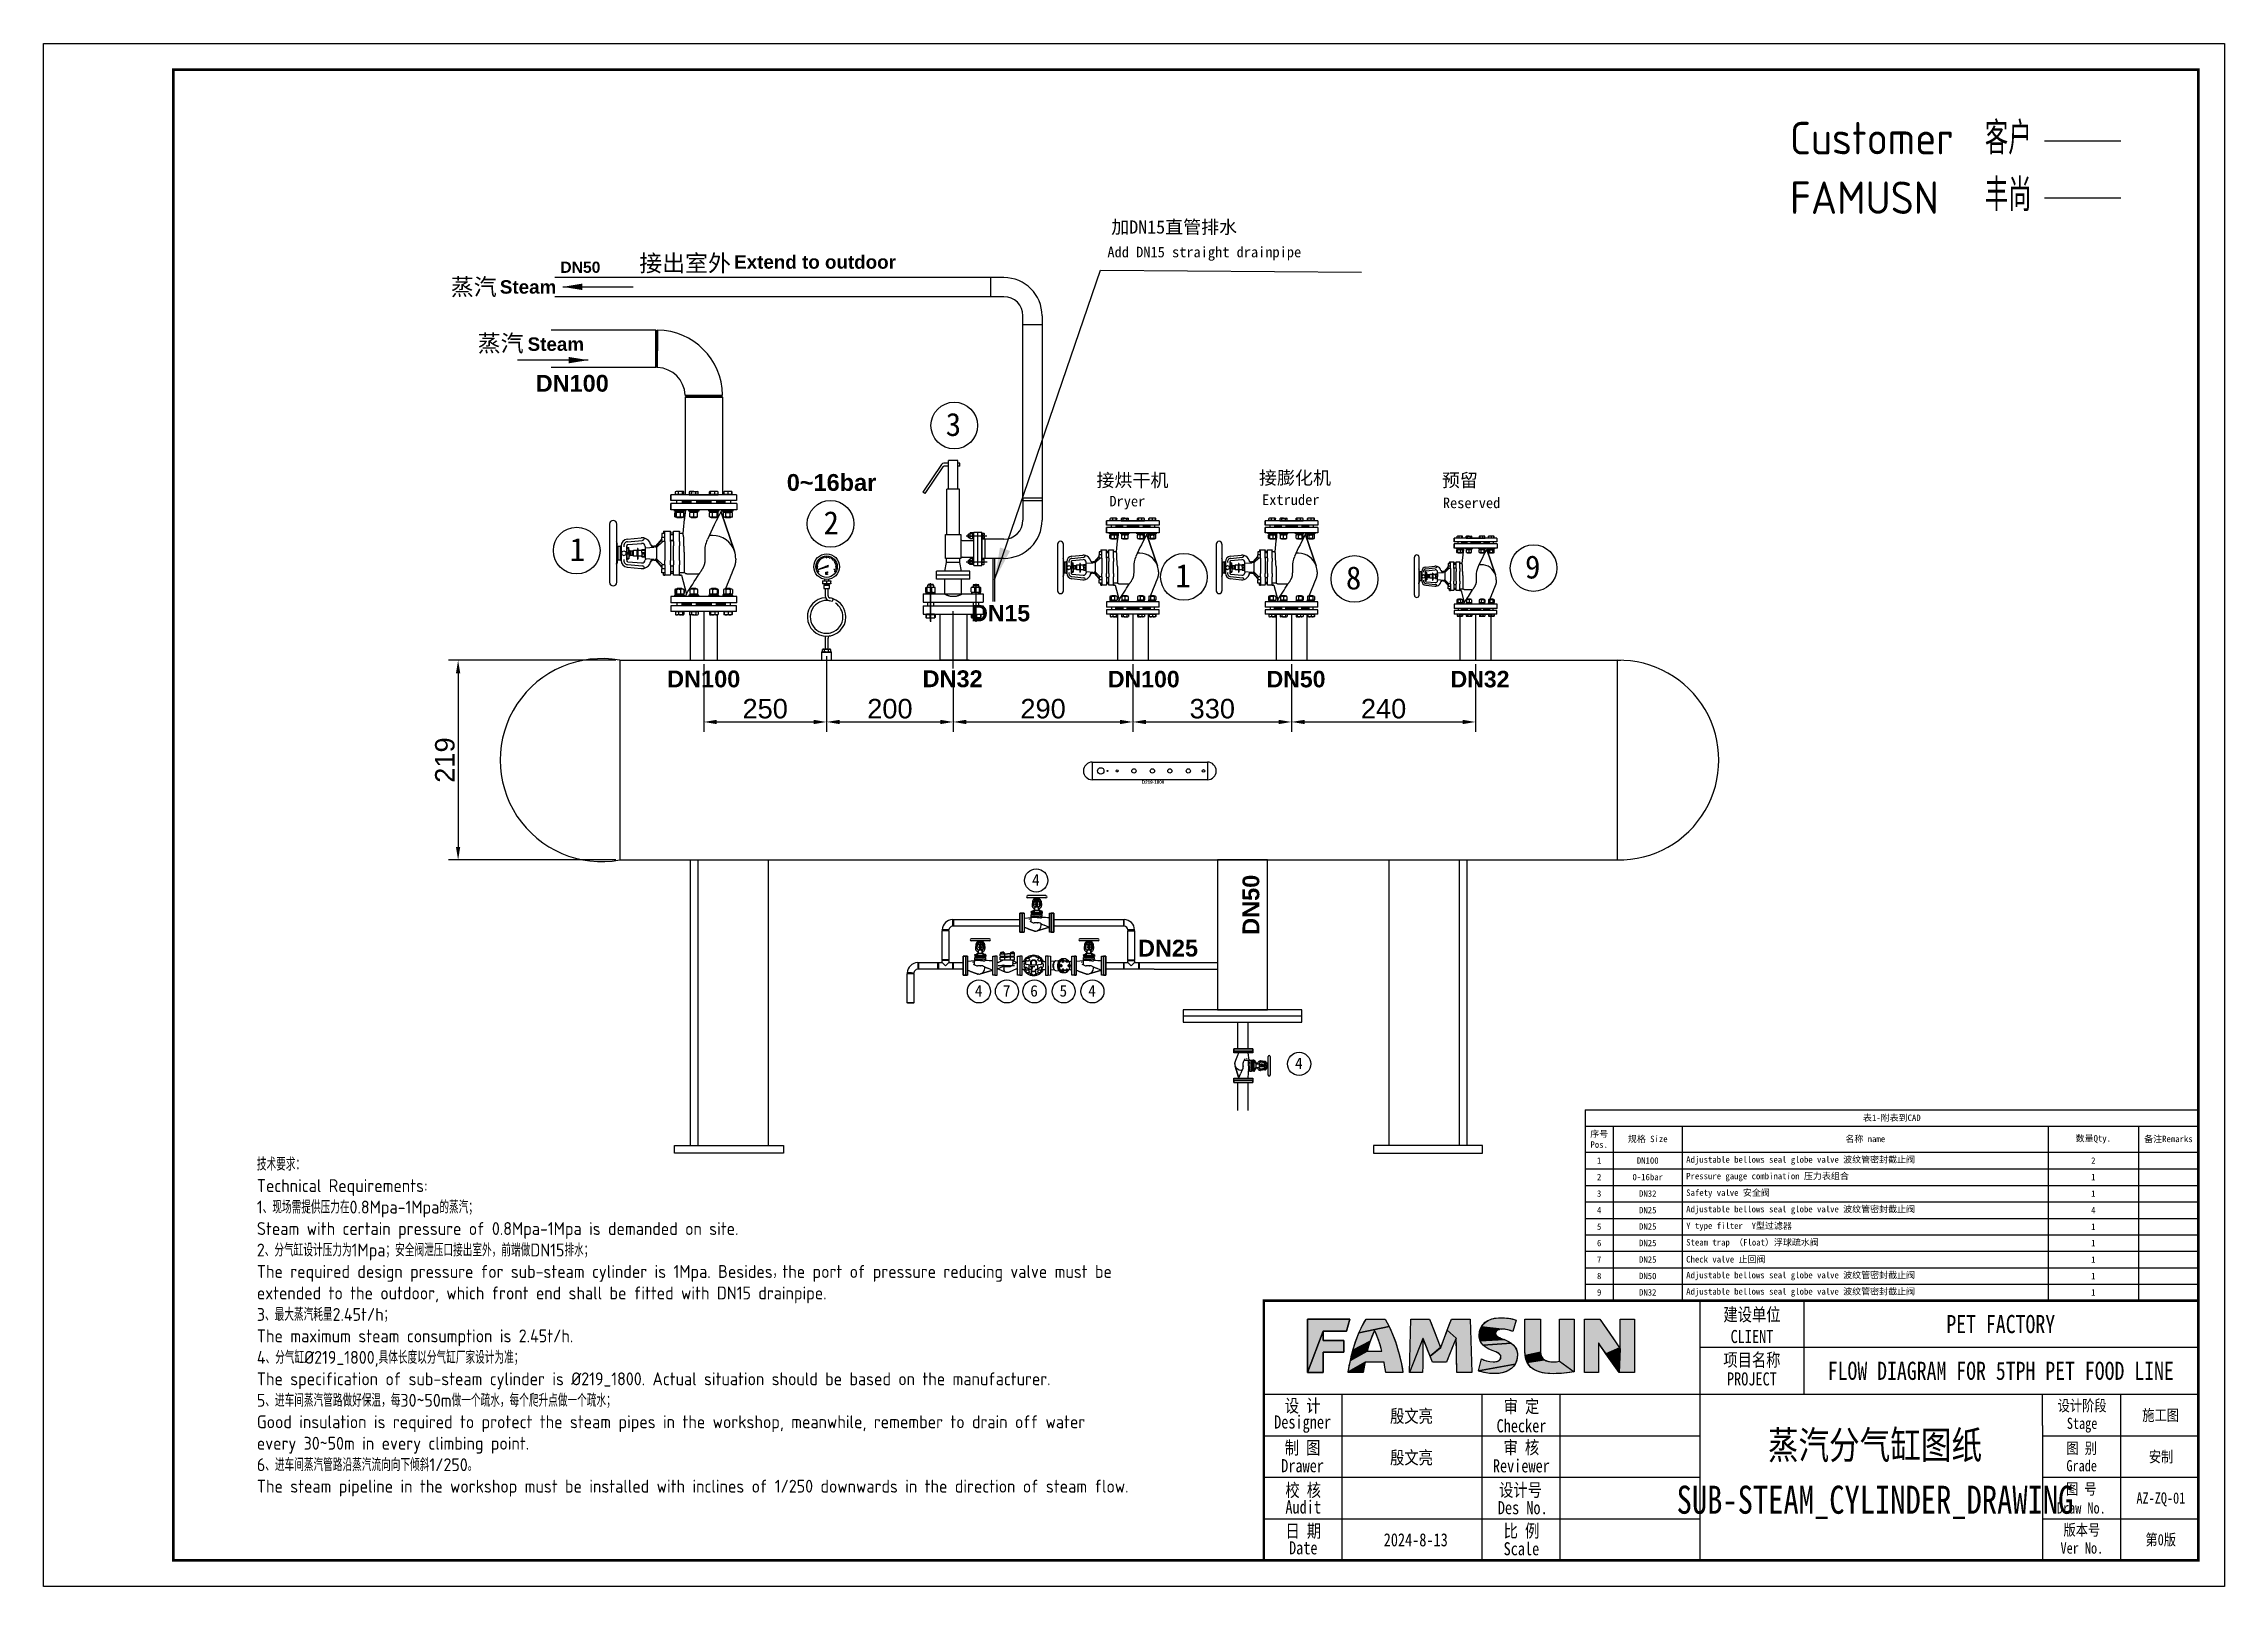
# Model space of a CAD drawing. Extents: x -681219 to -550379, y -242630 to -158199.
# Drawn here: x -679707 to -646107, y -181973 to -158213 of the extents above; entities that cross this region are included whole.
import ezdxf
from ezdxf.enums import TextEntityAlignment as Align

# ---------------------------------------------------------------- set-up
doc = ezdxf.new("R2010")
doc.units = 0
doc.header["$LTSCALE"] = 1000
doc.layers.get('0').update_dxf_attribs({"linetype": 'CONTINUOUS'})
doc.layers.get('Defpoints').update_dxf_attribs({"linetype": 'CONTINUOUS'})
for name, color, linetype in [('______', 7, 'CONTINUOUS'), ('BORDER', 7, 'CONTINUOUS'), ('TEXT', 7, 'CONTINUOUS'), ('TH_TEXT', 7, 'CONTINUOUS'), ('标注', 255, 'CONTINUOUS')]:
    doc.layers.add(name, color=color, linetype=linetype)
for name, color, linetype, lineweight in [('DIM', 7, 'CONTINUOUS', 18), ('DIＭ', 7, 'CONTINUOUS', 15), ('STEAM-VIS35', 3, 'CONTINUOUS', 35)]:
    doc.layers.add(name, color=color, linetype=linetype, lineweight=lineweight)
doc.styles.add('HZ', font='SIMPLEX.shx', dxfattribs={"width": 0.7, "height": 120, "bigfont": 'HZTXT.shx'})
doc.styles.add('ISOCP', font='isocp.shx', dxfattribs={"bigfont": 'gbcbig.shx'})
doc.styles.add('SEACAD_Arial', font='arial.ttf')
doc.styles.add('SEACAD_ArialB', font='arialbd.ttf')
doc.styles.add('标签样式1', font='', dxfattribs={"width": 0.7})
doc.styles.get('标签样式1').set_extended_font_data('SimSun')
doc.dimstyles.new('ISO-25', dxfattribs={"dimtxt": 2.5, "dimasz": 2.5, "dimexe": 1.25, "dimexo": 0.625, "dimtad": 1, "dimtxsty": 'Standard', "dimcen": 2.5, "dimadec": 0, "dimazin": 0, "dimtfac": 1, "dimtmove": 0, "dimatfit": 3, "dimfxl": 0, "dimarcsym": 0})
doc.dimstyles.get("Standard").update_dxf_attribs({"dimtxt": 0.18, "dimasz": 0.18, "dimexe": 0.18, "dimexo": 0.0625, "dimgap": 0.09, "dimtad": 0, "dimtih": 1, "dimtoh": 1, "dimdec": 4, "dimzin": 0, "dimdsep": 46, "dimtxsty": 'Standard', "dimcen": 0.09, "dimadec": 0, "dimazin": 0, "dimtfac": 1, "dimtdec": 4, "dimtofl": 0, "dimtmove": 0, "dimatfit": 3, "dimfxl": 0, "dimtolj": 1, "dimtzin": 0, "dimarcsym": 0})
doc.dimstyles.new('机械50', dxfattribs={"dimscale": 0, "dimtxt": 3, "dimasz": 90, "dimexe": 150, "dimexo": 60, "dimgap": 25, "dimtad": 1, "dimtoh": 1, "dimdec": 0, "dimzin": 0, "dimdsep": 46, "dimtxsty": 'HZ', "dimcen": 0.09, "dimclrd": 256, "dimclre": 256, "dimclrt": 256, "dimadec": 0, "dimazin": 0, "dimtfac": 1, "dimtdec": 0, "dimtofl": 0, "dimtmove": 0, "dimatfit": 3, "dimfxl": 0, "dimtolj": 1, "dimtzin": 0, "dimlwd": 25, "dimlwe": 25, "dimarcsym": 0})

msp = doc.modelspace()

# ---------------------------------------------------------------- texts
at = {"color": 1, "char_height": 98.777778}
for s, insert, width, attachment_point in [('{\\f宋体|b0|i0|c134;表1-附表到CAD', (-651231.2946, -174761.6255), 9328.111111, 5), ('{\\f宋体|b0|i0|c134;序号Pos.', (-655740.0835, -175087.4586), 310.533333, 5), ('{\\f宋体|b0|i0|c134;规格 Size', (-654992.0502, -175087.4586), 945.533333, 5), ('{\\f宋体|b0|i0|c134;名称 name', (-651640.5168, -175087.4586), 5517.533333, 5), ('{\\f宋体|b0|i0|c134;数量Qty.', (-648126.7057, -175087.4586), 1270.088889, 5), ('{\\f宋体|b0|i0|c134;备注Remarks', (-646969.4502, -175087.4586), 804.422222, 5), ('{\\f宋体|b0|i0|c134;1', (-655740.0835, -175415.0391), 310.533333, 5), ('{\\fSimSun|b0|i0|c134|p2;DN100}', (-654992.0502, -175415.0391), 945.533333, 5), ('{\\fSimSun|b0|i0|c134|p2;Adjustable bellows seal globe valve 波纹管密封截止阀}', (-654399.2835, -175415.0391), 5517.533333, 4), ('{\\f宋体|b0|i0|c134;2', (-648126.7057, -175415.0391), 1270.088889, 5), ('{\\f宋体|b0|i0|c134;2', (-655740.0835, -175669.6859), 310.533333, 5), ('{\\fSimSun|b0|i0|c134|p2;0-16bar}', (-654992.0502, -175669.6859), 945.533333, 5), ('{\\fSimSun|b0|i0|c134|p2;Pressure gauge combination 压力表组合}', (-654399.2835, -175669.6859), 5517.533333, 4), ('{\\f宋体|b0|i0|c134;1', (-648126.7057, -175669.6859), 1270.088889, 5), ('{\\f宋体|b0|i0|c134;3', (-655740.0835, -175924.0567), 310.533333, 5), ('{\\fSimSun|b0|i0|c134|p2;DN32}', (-654992.0502, -175924.0567), 945.533333, 5), ('{\\fSimSun|b0|i0|c134|p2;Safety valve 安全阀}', (-654399.2835, -175924.0567), 5517.533333, 4), ('{\\f宋体|b0|i0|c134;1', (-648126.7057, -175924.0567), 1270.088889, 5), ('{\\f宋体|b0|i0|c134;4', (-655740.0835, -176178.9795), 310.533333, 5), ('{\\f宋体|b0|i0|c134;5', (-655740.0835, -176432.4306), 310.533333, 5), ('{\\fSimSun|b0|i0|c134|p2;DN25}', (-654992.0502, -176178.9795), 945.533333, 5), ('{\\fSimSun|b0|i0|c134|p2;DN25}', (-654992.0502, -176430.6832), 945.533333, 5), ('{\\f宋体|b0|i0|c134;Adjustable bellows seal globe valve 波纹管密封截止阀', (-654399.2835, -176178.9795), 5517.533333, 4), ('{\\f宋体|b0|i0|c134;Y type filter  Y型过滤器', (-654399.2835, -176433.6263), 5517.533333, 4), ('{\\fSimSun|b0|i0|c134|p2;4}', (-648126.7057, -176178.9795), 1270.088889, 5), ('{\\fSimSun|b0|i0|c134|p2;1}', (-648126.7057, -176432.4306), 1270.088889, 5), ('{\\f宋体|b0|i0|c134;6', (-655740.0835, -176685.33), 310.533333, 5), ('{\\fSimSun|b0|i0|c134|p2;DN25}', (-654992.0502, -176684.7781), 945.533333, 5), ('{\\f宋体|b0|i0|c134;Steam trap （Float）浮球疏水阀', (-654399.2835, -176688.3712), 5517.533333, 4), ('{\\fSimSun|b0|i0|c134|p2;1}', (-648126.7057, -176685.33), 1270.088889, 5), ('{\\f宋体|b0|i0|c134;7', (-655740.0835, -176939.7009), 310.533333, 5), ('{\\fSimSun|b0|i0|c134|p2;DN25}', (-654992.0502, -176939.4249), 945.533333, 5), ('{\\f宋体|b0|i0|c134;Check valve 止回阀', (-654399.2835, -176941.1724), 5517.533333, 4), ('{\\fSimSun|b0|i0|c134|p2;1}', (-648126.7057, -176939.7009), 1270.088889, 5), ('{\\f宋体|b0|i0|c134;8', (-655740.0835, -177192.8761), 310.533333, 5), ('{\\f宋体|b0|i0|c134;9', (-655740.0835, -177445.7755), 310.533333, 5), ('{\\fSimSun|b0|i0|c134|p2;DN50}', (-654992.0502, -177192.8761), 945.533333, 5), ('{\\fSimSun|b0|i0|c134|p2;DN32}', (-654992.0502, -177445.7755), 945.533333, 5), ('{\\f宋体|b0|i0|c134;Adjustable bellows seal globe valve 波纹管密封截止阀', (-654399.2835, -177194.6236), 5517.533333, 4), ('{\\f宋体|b0|i0|c134;Adjustable bellows seal globe valve 波纹管密封截止阀', (-654399.2835, -177446.3273), 5517.533333, 4), ('{\\fSimSun|b0|i0|c134|p2;1}', (-648126.7057, -177192.8761), 1270.088889, 5), ('{\\f宋体|b0|i0|c134;1', (-648126.7057, -177445.7755), 1270.088889, 5)]:
    msp.add_mtext(s, dxfattribs=dict(at, insert=insert, width=width, attachment_point=attachment_point))
at = {"layer": '______', "color": 3, "linetype": 'Continuous', "style": 'SEACAD_ArialB'}
for s, height, p in [('DN50', 172.73088, (-671745.6203, -161570.2509)), ('接出室外', 259.09632, (-670530.124, -161464.2313)), ('Extend to outdoor', 207.277056, (-669067.8769, -161471.9819)), ('DN100', 259.09632, (-672126.1698, -163314.4689)), ('0~16bar', 259.09632, (-668257.0071, -164841.8691)), ('DN15', 254.016, (-665415.1146, -166856.2006)), ('DN100', 259.09632, (-670100.223, -167867.8542)), ('DN32', 259.09632, (-666164.4906, -167865.1131)), ('DN100', 254.016, (-663308.5296, -167872.9346)), ('DN50', 254.016, (-660864.0827, -167872.9346)), ('DN32', 254.016, (-658029.3986, -167872.9346)), ('DN25', 259.09632, (-662845.5982, -172014.1128))]:
    msp.add_text(s, height=height, dxfattribs=at).set_placement(p, align=Align.TOP_LEFT)
at = {"layer": '______', "color": 3, "linetype": 'Continuous'}
for s, height, rotation, width, p, p2 in [('3', 356.1578, 0.0524302, 0.998377, (-665808.1735, -164255.6333), (-665571.1203, -164255.4164)), ('2', 356.1578, 0.0524302, 0.998377, (-667690.2487, -165769.8714), (-667453.1956, -165769.6545)), ('1', 356.1578, 0.0524302, 1.996755, (-671601.5151, -166181.8995), (-671364.462, -166181.6826)), ('1', 356.1578, 0.0524302, 1.996755, (-662270.0083, -166585.6118), (-662032.9551, -166585.3949)), ('8', 356.1578, 0.0524302, 0.998377, (-659641.8316, -166618.7851), (-659404.7784, -166618.5682)), ('9', 356.1578, 0.0524302, 0.998377, (-656882.3611, -166450.7829), (-656645.308, -166450.5659)), ('4', 176.3687, 359.9475698, 0.998377, (-664478.3681, -171180.4445), (-664360.9798, -171180.5519)), ('4', 176.3687, 359.9475698, 0.998377, (-665360.0219, -172889.3361), (-665242.6336, -172889.4435)), ('7', 176.3687, 359.9475698, 0.998377, (-664928.278, -172889.3361), (-664810.8898, -172889.4435)), ('6', 176.3687, 359.9475698, 0.998377, (-664506.0965, -172889.3361), (-664388.7082, -172889.4435)), ('5', 176.3687, 359.9475698, 0.998377, (-664054.9715, -172889.3361), (-663937.5832, -172889.4435)), ('4', 176.3687, 359.9475698, 0.998377, (-663612.9428, -172889.3361), (-663495.5546, -172889.4435)), ('4', 176.3687, 359.9475698, 0.998377, (-660426.8845, -174005.3378), (-660309.4962, -174005.4452))]:
    msp.add_text(s, height=height, rotation=rotation, dxfattribs=dict(at, width=width)).set_placement(p, p2, align=Align.FIT)
at = {"layer": '______', "color": 3, "linetype": 'Continuous', "style": 'SEACAD_ArialB'}
msp.add_text('DN50', height=259.09632, rotation=90, dxfattribs=at).set_placement((-661235.7167, -171938.265), align=Align.TOP_LEFT)
at = {"layer": '______', "color": 3, "linetype": 'Continuous', "attachment_point": 1, "style": 'SEACAD_ArialB'}
for s, heights, insert, char_height in [('{\\fSimSun|b0|i0|c134|p2;加DN15直管排水}', [0], (-663257.4298, -160935.6371), 203.2128), ('{\\fSimSun|b0|i0|c134|p2;Add DN15 straight drainpipe}', [0], (-663317.0547, -161341.1105), 162.57024), ('{\\fSimSun|b0|i0|c134|p2;接烘干机}', [287.0016], (-663485.0904, -164834.5876), 203.2128), ('{\\fSimSun|b0|i0|c134|p2;接膨化机}', [287.0016], (-660980.7385, -164798.4194), 203.2128), ('{\\fSimSun|b0|i0|c134|p2;预留}', [287.0016], (-658164.5802, -164835.0809), 203.2128), ('{\\fSimSun|b0|i0|c134|p2;Dryer}', [287.0016], (-663286.4767, -165177.4797), 162.57024), ('{\\fSimSun|b0|i0|c134|p2;Extruder}', [287.0016], (-660933.8937, -165156.0255), 162.57024), ('{\\fSimSun|b0|i0|c134|p2;Reserved }', [287.0016], (-658148.73, -165204.4397), 162.57024)]:
    msp.add_mtext_dynamic_manual_height_columns(s, width=12660.192028, gutter_width=345.231, heights=heights, dxfattribs=dict(at, insert=insert, char_height=char_height))
at = {"layer": 'TEXT', "color": 1, "style": 'SEACAD_ArialB'}
for s, height, p in [('蒸汽', 259.09632, (-673433.4795, -161828.915)), ('Steam', 207.27706, (-672677.6512, -161856.3879)), ('蒸汽', 259.09632, (-673018.896, -162697.4311)), ('Steam', 207.27706, (-672249.994, -162736.7205))]:
    msp.add_text(s, height=height, dxfattribs=at).set_placement(p, align=Align.TOP_LEFT)
at = {"layer": 'TEXT', "style": '标签样式1', "width": 0.8}
for s, height, p in [('建设单位', 201.6, (-653386.1824, -177785.9027)), ('CLIENT', 201.6, (-653386.1824, -178124.1807)), ('PET FACTORY', 280, (-649552.6764, -177932.8229)), ('项目名称', 201.6, (-653386.9443, -178484.6765)), ('PROJECT', 201.6, (-653386.9443, -178777.8371)), ('FLOW DIAGRAM FOR 5TPH PET FOOD LINE', 280, (-649552.6764, -178652.8229)), ('设 计', 201.6, (-660308.9149, -179190.5746)), ('审 定', 201.6, (-656937.0129, -179201.3095)), ('设计阶段', 172.8, (-648299.337, -179188.3136)), ('Designer', 201.6, (-660308.9149, -179440.8093)), ('殷文亮', 201.6, (-658631.7133, -179350.1674)), ('Checker', 201.6, (-656937.0129, -179499.8581)), ('Stage', 172.8, (-648299.337, -179461.3388)), ('施工图', 172.8, (-647089.1977, -179335.4293)), ('制 图', 201.6, (-660310.0997, -179838.6134)), ('审 核', 201.6, (-656939.3329, -179833.7927)), ('图 别', 172.8, (-648306.2329, -179843.9274)), ('Drawer', 201.6, (-660310.0997, -180114.3727)), ('殷文亮', 201.6, (-658631.7133, -179990.1674)), ('Reviewer', 201.6, (-656939.3329, -180116.5117)), ('Grade', 172.8, (-648306.2329, -180114.333)), ('安制', 172.8, (-647083.942, -179976.1162)), ('校 核', 201.6, (-660300.1412, -180491.7134)), ('设计号', 201.6, (-656951.9401, -180488.5284)), ('图 号', 172.8, (-648311.4715, -180471.7612)), ('Audit', 201.6, (-660300.1412, -180750.4841)), ('Des No.', 201.6, (-656917.5851, -180761.2173)), ('Draw No.', 172.8, (-648311.4715, -180764.9945)), ('AZ-ZQ-01', 172.8, (-647085.7867, -180612.2118)), ('日 期', 201.6, (-660299.2446, -181118.7088)), ('比 例', 201.6, (-656937.823, -181118.225)), ('版本号', 172.8, (-648302.8194, -181102.7686)), ('Date', 201.6, (-660299.2446, -181378.9182)), ('2024-8-13', 201.6, (-658566.2016, -181255.6389)), ('Scale', 201.6, (-656937.823, -181393.281)), ('Ver No.', 172.8, (-648302.8194, -181382.7127)), ('第0版', 172.8, (-647087.2746, -181253.439))]:
    msp.add_text(s, height=height, dxfattribs=at).set_placement(p, align=Align.MIDDLE_CENTER)
at = {"layer": 'TEXT', "color": 6, "char_height": 500, "attachment_point": 1, "style": 'ISOCP'}
for s, insert, width in [('\\A1;Customer', (-652800.3794, -159418.4959), 2389.009163), ('\\A1;客户', (-649797.7547, -159418.4959), 709.455064)]:
    msp.add_mtext(s, dxfattribs=dict(at, insert=insert, width=width))
at = {"layer": 'TEXT', "char_height": 500, "attachment_point": 1, "style": 'ISOCP'}
for s, insert, width in [('\\A1;丰尚', (-649797.7547, -160292.8829), 709.455064), ('\\A1;FAMUSN', (-652800.3794, -160335.7904), 3362.612115)]:
    msp.add_mtext(s, dxfattribs=dict(at, insert=insert, width=width))
at = {"layer": 'TEXT', "style": '标签样式1', "width": 0.8}
for tag, p in [('蒸汽分气缸图纸', (-651490.1302, -180012.1211)), ('SUB-STEAM_CYLINDER_DRAWING', (-651490.1302, -180854.2944))]:
    msp.add_attdef(tag, text='工艺流程图', height=432, dxfattribs=at).set_placement(p, align=Align.CENTER)
at = {"layer": 'TH_TEXT', "insert": (-676421.5776, -175371.0732), "char_height": 198.3508503, "width": 13250.202202, "attachment_point": 1, "style": 'ISOCP'}
msp.add_mtext('\\A1;技术要求：\\PTechnical Requirements:\\P1、现场需提供压力在0.8Mpa-1Mpa的蒸汽；\\PSteam with certain pressure of 0.8Mpa-1Mpa is demanded on site.\\P2、分气缸设计压力为1Mpa；安全阀泄压口接出室外，前端做DN15排水；\\PThe required design pressure for sub-steam cylinder is 1Mpa. Besides，the port of pressure reducing valve must be extended to the outdoor, which front end shall be fitted with DN15 drainpipe.\\P{\\C7;3、最大蒸汽耗量2.45t/h；\\PThe maximum steam consumption is 2.45t/h.}\\P4、分气缸%%C219_1800,具体长度以分气缸厂家设计为准；\\PThe specification of sub-steam cylinder is %%C219_1800. Actual situation should be based on the manufacturer.\\P5、进车间蒸汽管路做好保温，每30~50m做一个疏水，每个爬升点做一个疏水；\\PGood insulation is required to protect the steam pipes in the workshop, meanwhile, remember to drain off water every 30~50m in every climbing point.\\P6、进车间蒸汽管路沿蒸汽流向向下倾斜1/250。\\PThe steam pipeline in the workshop must be installed with inclines of 1/250 downwards in the direction of steam flow.', dxfattribs=at)

# ---------------------------------------------------------------- blocks, each defined once
blk = doc.blocks.new('*D32')
at = {"layer": 'Defpoints', "color": 0, "ltscale": 300, "transparency": 16777216}
for p in [(-670830, -167709), (-673321, -170785), (-670830, -170785)]:
    blk.add_point(p, dxfattribs=at)
at = {"layer": '标注', "color": 2, "lineweight": 25, "ltscale": 300, "transparency": 16777216}
for p, q in [((-670890, -167709), (-673471, -167709)), ((-673321, -167909), (-673321, -170585)), ((-670890, -170785), (-673471, -170785))]:
    blk.add_line(p, q, dxfattribs=at)
at = {"layer": '标注', "color": 2, "ltscale": 300, "transparency": 16777216}
for points in [[(-673354, -167909), (-673288, -167909), (-673321, -167709)], [(-673354, -170585), (-673288, -170585), (-673321, -170785)]]:
    blk.add_solid(points, dxfattribs=at)
at = {"layer": '标注', "color": 2, "ltscale": 300, "transparency": 16777216, "insert": (-673524, -169247), "char_height": 300, "attachment_point": 5, "rotation": 90, "style": 'SEACAD_Arial'}
blk.add_mtext('\\A1;219', dxfattribs=at)
blk = doc.blocks.new('A$C6E4F0418')
at = {"layer": '______', "color": 0, "linetype": 'Continuous'}
for p, q in [((-253, 899), (-253, 856)), ((253, 899), (-253, 899)), ((-253, 856), (-253, 899)), ((253, 856), (-253, 856)), ((-219, 901), (-219, 922)), ((-195, 901), (-219, 901)), ((-215, 899), (-215, 901)), ((-157, 924), (-207, 924)), ((-207, 833), (-207, 856)), ((-195, 901), (-195, 922)), ((-163, 901), (-195, 901)), ((-166, 856), (-166, 833)), ((-98, 849), (-166, 849)), ((-98, 841), (-166, 841)), ((-163, 901), (-163, 922)), ((-154, 901), (-163, 901)), ((-158, 901), (-158, 899)), ((-154, 901), (-154, 922)), ((-152, 841), (-152, 849)), ((-112, 899), (112, 899)), ((-111, 922), (-107, 924)), ((-111, 901), (-111, 922)), ((-94, 901), (-111, 901)), ((-77, 924), (-107, 924)), ((-106, 899), (-106, 901)), ((-98, 833), (-98, 856)), ((-94, 901), (-94, 922)), ((-60, 901), (-94, 901)), ((-77, 924), (-48, 924)), ((-60, 901), (-60, 922)), ((-44, 901), (-60, 901)), ((-57, 856), (-57, 833)), ((57, 849), (-57, 849)), ((57, 841), (-57, 841)), ((-49, 901), (-49, 899)), ((-48, 924), (-44, 922)), ((-44, 901), (-44, 922)), ((45, 901), (45, 922)), ((53, 901), (45, 901)), ((98, 924), (48, 924)), ((49, 899), (49, 901)), ((53, 901), (53, 922)), ((86, 901), (53, 901)), ((57, 833), (57, 856)), ((86, 901), (86, 922)), ((110, 901), (86, 901)), ((98, 856), (98, 833)), ((166, 849), (98, 849)), ((166, 841), (98, 841)), ((106, 901), (106, 899)), ((110, 901), (110, 922)), ((152, 849), (152, 841)), ((154, 901), (154, 922)), ((157, 901), (154, 901)), ((216, 924), (157, 924)), ((157, 924), (157, 922)), ((157, 901), (157, 922)), ((187, 901), (157, 901)), ((158, 899), (158, 901)), ((166, 833), (166, 856)), ((187, 901), (187, 922)), ((216, 901), (187, 901)), ((207, 856), (207, 833)), ((215, 901), (215, 899)), ((216, 922), (216, 924)), ((216, 901), (216, 922)), ((219, 901), (216, 901)), ((219, 901), (219, 922)), ((253, 899), (253, 856)), ((-726, 674), (-726, 225)), ((-671, 674), (-671, 225)), ((-254, 833), (-254, 782)), ((254, 833), (-254, 833)), ((-254, 782), (-254, 833)), ((254, 782), (-254, 782)), ((-225, 774), (-225, 782)), ((-149, 774), (-225, 774)), ((-222, 760), (-218, 762)), ((-222, 730), (-222, 760)), ((-218, 728), (-222, 730)), ((-220, 730), (-220, 760)), ((-218, 762), (-215, 764)), ((-215, 726), (-218, 728)), ((-217, 764), (-217, 774)), ((-217, 764), (-156, 764)), ((-158, 726), (-215, 726)), ((-211, 730), (-211, 760)), ((-207, 725), (-207, 726)), ((-166, 725), (-207, 725)), ((-204, 722), (-207, 725)), ((-169, 722), (-204, 722)), ((-178, 730), (-178, 760)), ((-166, 725), (-169, 722)), ((-166, 726), (-166, 725)), ((-148, 740), (-161, 600)), ((-158, 764), (-155, 762)), ((-155, 728), (-158, 726)), ((-156, 774), (-156, 766)), ((-156, 766), (-156, 764)), ((-156, 764), (-156, 764)), ((-154, 761), (-152, 760)), ((-152, 730), (-154, 729)), ((-153, 730), (-153, 760)), ((-152, 730), (-152, 760)), ((-149, 782), (-149, 774)), ((-115, 774), (-115, 782)), ((-39, 774), (-115, 774)), ((-108, 764), (-108, 774)), ((-47, 764), (-108, 764)), ((-108, 763), (-106, 764)), ((-108, 730), (-108, 760)), ((-106, 726), (-108, 727)), ((-49, 726), (-106, 726)), ((-98, 725), (-98, 726)), ((-57, 725), (-98, 725)), ((-95, 722), (-98, 725)), ((-60, 722), (-95, 722)), ((-77, 730), (-77, 760)), ((-57, 725), (-60, 722)), ((-57, 726), (-57, 725)), ((-49, 764), (-47, 763)), ((-47, 727), (-49, 726)), ((-47, 774), (-47, 764)), ((-47, 730), (-47, 760)), ((-39, 782), (-39, 774)), ((39, 774), (39, 782)), ((115, 774), (39, 774)), ((44, 730), (44, 760)), ((46, 762), (49, 764)), ((49, 726), (46, 728)), ((47, 764), (47, 774)), ((108, 764), (47, 764)), ((106, 726), (49, 726)), ((57, 725), (57, 726)), ((98, 725), (57, 725)), ((60, 722), (57, 725)), ((95, 722), (60, 722)), ((68, 730), (68, 760)), ((98, 725), (95, 722)), ((98, 726), (98, 725)), ((102, 730), (102, 760)), ((106, 764), (109, 762)), ((109, 728), (106, 726)), ((108, 774), (108, 764)), ((111, 730), (111, 760)), ((115, 782), (115, 774)), ((135, 764), (236, 464)), ((237, 464), (135, 764)), ((149, 774), (149, 782)), ((225, 774), (149, 774)), ((152, 760), (158, 764)), ((152, 730), (152, 760)), ((158, 726), (152, 730)), ((156, 764), (156, 774)), ((217, 764), (156, 764)), ((215, 726), (158, 726)), ((166, 725), (166, 726)), ((207, 725), (166, 725)), ((169, 722), (166, 725)), ((169, 730), (169, 760)), ((204, 722), (169, 722)), ((204, 730), (204, 760)), ((207, 725), (204, 722)), ((207, 726), (207, 725)), ((215, 764), (222, 760)), ((222, 730), (215, 726)), ((217, 774), (217, 764)), ((222, 730), (222, 760)), ((225, 782), (225, 774)), ((254, 833), (254, 782)), ((-668, 526), (-671, 538)), ((-671, 532), (-668, 520)), ((-671, 519), (-668, 519)), ((-668, 520), (-668, 526)), ((-668, 519), (-668, 520)), ((-668, 480), (-668, 519)), ((-663, 500), (-668, 505)), ((-637, 506), (-642, 504)), ((-637, 506), (-637, 393)), ((-593, 506), (-593, 506)), ((-590, 558), (-482, 568)), ((-588, 537), (-474, 548)), ((-586, 515), (-478, 525)), ((-373, 504), (-385, 504)), ((-324, 559), (-373, 504)), ((-324, 554), (-373, 495)), ((-373, 495), (-373, 504)), ((-316, 540), (-361, 496)), ((-299, 600), (-324, 600)), ((-324, 600), (-324, 570)), ((-299, 570), (-324, 570)), ((-324, 540), (-324, 570)), ((-299, 540), (-324, 540)), ((-309, 620), (-256, 620)), ((-309, 620), (-309, 619)), ((-309, 619), (-299, 619)), ((-309, 619), (-309, 600)), ((-299, 616), (-299, 619)), ((-299, 539), (-299, 616)), ((-299, 539), (-299, 507)), ((-299, 507), (-299, 392)), ((-256, 620), (-256, 616)), ((-256, 539), (-256, 616)), ((-232, 604), (-256, 604)), ((-232, 590), (-256, 590)), ((-256, 550), (-232, 550)), ((-256, 547), (-232, 547)), ((-256, 539), (-256, 507)), ((-256, 507), (-256, 392)), ((-232, 620), (-187, 620)), ((-232, 616), (-232, 620)), ((-232, 539), (-232, 616)), ((-232, 539), (-232, 507)), ((-232, 392), (-232, 507)), ((-187, 620), (-187, 616)), ((-187, 539), (-187, 616)), ((-161, 600), (-187, 600)), ((-187, 539), (-187, 507)), ((-187, 392), (-187, 507)), ((67, 586), (49, 586)), ((-671, 480), (-668, 480)), ((-671, 419), (-668, 419)), ((-671, 380), (-668, 380)), ((-671, 367), (-668, 379)), ((-671, 361), (-668, 373)), ((-668, 480), (-668, 480)), ((-668, 480), (-668, 419)), ((-668, 419), (-668, 419)), ((-668, 419), (-668, 380)), ((-668, 394), (-663, 399)), ((-668, 380), (-668, 379)), ((-668, 379), (-668, 373)), ((-663, 500), (-663, 399)), ((-642, 500), (-663, 500)), ((-663, 399), (-642, 399)), ((-642, 395), (-642, 504)), ((-642, 395), (-637, 393)), ((-632, 459), (-616, 468)), ((-632, 440), (-632, 459)), ((-632, 440), (-616, 431)), ((-616, 468), (-599, 459)), ((-616, 431), (-599, 440)), ((-599, 440), (-599, 459)), ((-593, 495), (-593, 404)), ((-593, 401), (-593, 401)), ((-593, 393), (-593, 393)), ((-592, 398), (-592, 501)), ((-592, 494), (-577, 494)), ((-592, 489), (-577, 489)), ((-592, 454), (-577, 454)), ((-592, 445), (-577, 445)), ((-592, 410), (-577, 410)), ((-592, 405), (-577, 405)), ((-590, 342), (-482, 331)), ((-588, 362), (-474, 351)), ((-586, 384), (-478, 374)), ((-577, 489), (-577, 494)), ((-577, 454), (-577, 489)), ((-571, 470), (-577, 470)), ((-577, 454), (-577, 445)), ((-577, 445), (-577, 410)), ((-577, 429), (-571, 429)), ((-577, 410), (-577, 405)), ((-571, 429), (-571, 470)), ((-565, 464), (-571, 470)), ((-571, 429), (-565, 435)), ((-565, 435), (-565, 464)), ((-551, 464), (-565, 464)), ((-565, 435), (-551, 435)), ((-541, 470), (-551, 464)), ((-551, 435), (-551, 464)), ((-551, 435), (-541, 429)), ((-541, 429), (-541, 470)), ((-512, 470), (-541, 470)), ((-541, 429), (-512, 429)), ((-512, 429), (-512, 470)), ((-511, 466), (-512, 466)), ((-512, 433), (-511, 433)), ((-511, 486), (-511, 484)), ((-507, 486), (-511, 486)), ((-511, 484), (-511, 404)), ((-511, 404), (-507, 404)), ((-507, 486), (-507, 484)), ((-507, 484), (-507, 404)), ((-476, 470), (-507, 470)), ((-507, 429), (-476, 429)), ((-476, 477), (-476, 472)), ((-476, 477), (-453, 477)), ((-476, 454), (-476, 472)), ((-476, 472), (-453, 472)), ((-476, 454), (-476, 445)), ((-476, 454), (-453, 454)), ((-476, 445), (-476, 427)), ((-476, 445), (-453, 445)), ((-476, 422), (-476, 427)), ((-476, 427), (-453, 427)), ((-476, 422), (-453, 422)), ((-453, 477), (-453, 472)), ((-450, 477), (-453, 477)), ((-453, 472), (-453, 463)), ((-453, 463), (-453, 454)), ((-453, 454), (-453, 445)), ((-453, 436), (-453, 445)), ((-453, 427), (-453, 436)), ((-453, 422), (-453, 427)), ((-453, 422), (-450, 422)), ((-450, 490), (-450, 500)), ((-450, 490), (-382, 495)), ((-450, 409), (-450, 490)), ((-450, 409), (-382, 404)), ((-450, 409), (-450, 399)), ((-385, 395), (-373, 395)), ((-361, 496), (-373, 495)), ((-361, 403), (-373, 404)), ((-324, 345), (-373, 404)), ((-373, 404), (-373, 395)), ((-373, 395), (-324, 340)), ((-361, 403), (-361, 496)), ((-316, 359), (-361, 403)), ((-324, 359), (-324, 329)), ((-299, 359), (-324, 359)), ((-299, 360), (-299, 392)), ((-299, 360), (-299, 284)), ((-256, 360), (-256, 392)), ((-256, 360), (-256, 284)), ((-256, 352), (-232, 352)), ((-232, 349), (-256, 349)), ((-232, 392), (-232, 360)), ((-232, 284), (-232, 360)), ((-187, 392), (-187, 360)), ((-187, 284), (-187, 360)), ((-150, 458), (-150, 300)), ((8, 456), (8, 406)), ((-299, 329), (-324, 329)), ((-324, 299), (-324, 329)), ((-299, 299), (-324, 299)), ((-309, 280), (-309, 299)), ((-309, 279), (-309, 280)), ((-309, 280), (-299, 280)), ((-256, 279), (-309, 279)), ((-299, 284), (-299, 280)), ((-256, 309), (-232, 309)), ((-256, 295), (-232, 295)), ((-256, 279), (-256, 284)), ((-232, 279), (-232, 284)), ((-172, 279), (-232, 279)), ((-218, 171), (-222, 169)), ((-222, 169), (-222, 139)), ((-220, 169), (-220, 139)), ((-215, 173), (-218, 171)), ((-158, 173), (-215, 173)), ((-211, 169), (-211, 139)), ((-204, 177), (-207, 174)), ((-166, 174), (-207, 174)), ((-207, 174), (-207, 173)), ((-169, 177), (-204, 177)), ((-187, 300), (-150, 300)), ((-187, 284), (-187, 279)), ((-187, 279), (-172, 279)), ((-178, 169), (-178, 139)), ((-172, 279), (-134, 134)), ((-166, 174), (-169, 177)), ((-166, 173), (-166, 174)), ((-155, 171), (-158, 173)), ((-152, 169), (-154, 170)), ((-153, 169), (-153, 139)), ((-152, 169), (-152, 139)), ((-37, 288), (-121, 288)), ((-106, 173), (-108, 172)), ((-108, 169), (-108, 139)), ((-49, 173), (-106, 173)), ((-95, 177), (-98, 174)), ((-57, 174), (-98, 174)), ((-98, 174), (-98, 173)), ((-60, 177), (-95, 177)), ((-77, 169), (-77, 139)), ((-57, 174), (-60, 177)), ((-57, 173), (-57, 174)), ((-47, 172), (-49, 173)), ((-47, 169), (-47, 139)), ((44, 169), (44, 139)), ((49, 173), (46, 171)), ((106, 173), (49, 173)), ((60, 177), (57, 174)), ((98, 174), (57, 174)), ((57, 174), (57, 173)), ((95, 177), (60, 177)), ((68, 169), (68, 139)), ((98, 174), (95, 177)), ((98, 173), (98, 174)), ((102, 169), (102, 139)), ((109, 171), (106, 173)), ((111, 169), (111, 139)), ((158, 173), (152, 169)), ((152, 169), (152, 139)), ((215, 173), (158, 173)), ((169, 177), (166, 174)), ((207, 174), (166, 174)), ((166, 174), (166, 173)), ((204, 177), (169, 177)), ((169, 169), (169, 139)), ((207, 174), (204, 177)), ((204, 169), (204, 139)), ((207, 173), (207, 174)), ((222, 169), (215, 173)), ((222, 169), (222, 139)), ((254, 117), (-254, 117)), ((-254, 117), (-254, 66)), ((254, 66), (-254, 66)), ((253, 43), (-253, 43)), ((-253, 43), (-253, 0)), ((253, 0), (-253, 0)), ((-149, 125), (-225, 125)), ((-225, 125), (-225, 117)), ((-222, 139), (-218, 137)), ((-218, 137), (-215, 135)), ((-217, 135), (-156, 135)), ((-217, 135), (-217, 125)), ((-215, 0), (-215, -2)), ((-207, 66), (-207, 43)), ((-166, 43), (-166, 66)), ((-98, 58), (-166, 58)), ((-98, 51), (-166, 51)), ((-158, 135), (-155, 137)), ((-158, -2), (-158, 0)), ((-156, 133), (-156, 135)), ((-156, 135), (-156, 135)), ((-156, 125), (-156, 133)), ((-154, 138), (-152, 139)), ((-152, 58), (-152, 51)), ((-149, 117), (-149, 125)), ((-134, 134), (-144, 117)), ((-39, 125), (-115, 125)), ((-115, 125), (-115, 117)), ((-108, 136), (-106, 135)), ((-47, 135), (-108, 135)), ((-108, 135), (-108, 125)), ((-106, 0), (-106, -2)), ((-98, 66), (-98, 43)), ((-57, 43), (-57, 66)), ((57, 58), (-57, 58)), ((57, 51), (-57, 51)), ((-49, 135), (-47, 136)), ((-49, -2), (-49, 0)), ((-47, 125), (-47, 135)), ((-39, 117), (-39, 125)), ((115, 125), (39, 125)), ((39, 125), (39, 117)), ((46, 137), (49, 135)), ((108, 135), (47, 135)), ((47, 135), (47, 125)), ((49, 0), (49, -2)), ((57, 66), (57, 43)), ((98, 43), (98, 66)), ((166, 58), (98, 58)), ((166, 51), (98, 51)), ((106, 135), (109, 137)), ((106, -2), (106, 0)), ((108, 125), (108, 135)), ((115, 117), (115, 125)), ((225, 125), (149, 125)), ((149, 125), (149, 117)), ((152, 139), (158, 135)), ((152, 51), (152, 58)), ((217, 135), (156, 135)), ((156, 135), (156, 125)), ((158, 0), (158, -2)), ((166, 66), (166, 43)), ((207, 43), (207, 66)), ((215, 135), (222, 139)), ((215, -2), (215, 0)), ((217, 125), (217, 135)), ((225, 117), (225, 125)), ((253, 0), (253, 43)), ((254, 66), (254, 117)), ((-219, -2), (-219, -23)), ((-195, -2), (-219, -2)), ((-157, -25), (-207, -25)), ((-163, -2), (-195, -2)), ((-195, -2), (-195, -23)), ((-154, -2), (-163, -2)), ((-163, -2), (-163, -23)), ((-154, -2), (-154, -23)), ((-94, -2), (-111, -2)), ((-111, -2), (-111, -23)), ((-111, -23), (-107, -25)), ((-77, -25), (-107, -25)), ((-94, -2), (-94, -23)), ((-60, -2), (-94, -2)), ((-77, -25), (-48, -25)), ((-44, -2), (-60, -2)), ((-60, -2), (-60, -23)), ((-48, -25), (-44, -23)), ((-44, -2), (-44, -23)), ((53, -2), (45, -2)), ((45, -2), (45, -23)), ((98, -25), (48, -25)), ((86, -2), (53, -2)), ((53, -2), (53, -23)), ((86, -2), (86, -23)), ((110, -2), (86, -2)), ((110, -2), (110, -23)), ((157, -2), (154, -2)), ((154, -2), (154, -23)), ((187, -2), (157, -2)), ((157, -2), (157, -23)), ((157, -25), (157, -23)), ((216, -25), (157, -25)), ((216, -2), (187, -2)), ((187, -2), (187, -23)), ((219, -2), (216, -2)), ((216, -2), (216, -23)), ((216, -23), (216, -25)), ((219, -2), (219, -23))]:
    blk.add_line(p, q, dxfattribs=at)
for centre, radius, start, end in [((-207, 893), 31.3, 91.087, 113.5957), ((-208, 894), 30.8, 66.2209, 89.0963), ((-179, 872), 52.6, 71.9475, 108.051), ((-166, 894), 30.8, 66.2209, 89.0963), ((-103, 909), 15.1, 56.0427, 123.9602), ((-52, 909), 15.1, 56.04, 123.9571), ((57, 893), 31.3, 91.087, 113.5957), ((70, 872), 52.6, 71.949, 108.0525), ((99, 893), 31.3, 91.087, 113.5957), ((98, 894), 30.8, 66.2209, 89.0963), ((166, 894), 30.8, 107.1845, 113.7791), ((172, 882), 42.6, 69.9145, 110.0839), ((201, 882), 42.6, 69.9161, 110.0856), ((207, 893), 31.3, 66.4043, 72.9607), ((-698, 674), 27.8, 0, 180), ((-195, 708), 54.5, 71.949, 108.0525), ((-195, 782), 54.5, 251.9475, 288.051), ((-165, 733), 29.9, 65.5536, 114.4464), ((-165, 757), 29.9, 245.5536, 294.4464), ((1257, 561), 1415, 171.0379, 174.4174), ((-92, 718), 44.1, 69.9145, 110.0839), ((-92, 772), 44.1, 249.9161, 290.0856), ((-62, 718), 44.1, 69.9161, 110.0856), ((-62, 772), 44.1, 249.9145, 290.0839), ((2555, -553), 2759, 151.0719, 156.3562), ((56, 733), 29.9, 65.5536, 114.4464), ((56, 757), 29.9, 245.5536, 294.4464), ((85, 708), 54.5, 71.9475, 108.051), ((85, 782), 54.5, 251.949, 288.0525), ((160, 747), 15.7, 56.0427, 123.9602), ((160, 743), 15.7, 236.04, 303.9571), ((213, 747), 15.7, 56.04, 123.9571), ((213, 743), 15.7, 236.0427, 303.9602), ((-585, 506), 51.8, 95.5272, 180.8513), ((-585, 506), 31.6, 95.5272, 195.389), ((-585, 506), 8.84, 95.5272, 186.8525), ((-834, 479), 242, 5.6953, 6.1289), ((-585, 506), 8.84, 192.1162, 215.4832), ((-476, 500), 68.2, 73.2108, 95.5272), ((-476, 500), 25.3, 0, 95.5272), ((-476, 569), 20.2, 275.5272, 350.8849), ((-476, 500), 68.2, 14.2522, 73.2108), ((-387, 529), 25.3, 198.0218, 273.2522), ((-386, 529), 25.6, 207.6986, 273.2107), ((-386, 529), 25.6, 207.6987, 273.2105), ((193, 467), 186, 152.8851, 183.5277), ((67, 407), 179, 18.7173, 90), ((-585, 393), 51.8, 179.1487, 264.4728), ((-585, 393), 31.6, 164.611, 264.4728), ((-585, 393), 8.84, 144.5168, 167.8633), ((-834, 420), 242, 353.9134, 354.3047), ((-585, 393), 8.84, 173.1475, 264.4728), ((-476, 399), 25.3, 264.4728, 0), ((-476, 331), 20.2, 9.1151, 84.4728), ((-476, 399), 68.2, 286.7892, 345.7478), ((-387, 370), 25.3, 86.748, 161.9777), ((-386, 370), 25.6, 86.7895, 152.3013), ((-386, 370), 25.6, 86.7893, 152.3014), ((-428, 483), 47, 25.6166, 25.7799), ((-428, 483), 47.2, 25.5918, 25.7542), ((-428, 416), 47.2, 334.2458, 334.4082), ((-428, 416), 47.1, 334.2271, 334.3903), ((67, 407), 179, 0.013, 18.7173), ((-698, 225), 27.8, 180, 0), ((-476, 399), 68.2, 264.4728, 286.7892), ((-195, 117), 54.5, 71.949, 108.0525), ((-165, 142), 29.9, 65.5536, 114.4464), ((-92, 128), 44.1, 69.9144, 110.0839), ((-62, 128), 44.1, 69.9161, 110.0855), ((125, 190), 189, 144.0656, 148.8522), ((56, 142), 29.9, 65.5536, 114.4464), ((85, 117), 54.5, 71.9475, 108.051), ((160, 156), 15.7, 56.0429, 123.96), ((213, 156), 15.7, 56.0398, 123.9573), ((-195, 191), 54.5, 251.9475, 288.051), ((-165, 166), 29.9, 245.5536, 294.4464), ((-92, 181), 44.1, 249.9161, 290.0855), ((-62, 181), 44.1, 249.9144, 290.0839), ((56, 166), 29.9, 245.5536, 294.4464), ((85, 191), 54.5, 251.949, 288.0525), ((160, 152), 15.7, 236.0398, 303.9573), ((213, 152), 15.7, 236.0429, 303.96), ((-207, 6), 31.3, 246.4043, 268.913), ((-208, 6), 30.8, 270.9037, 293.7791), ((-179, 27), 52.6, 251.949, 288.0525), ((-166, 6), 30.8, 270.9037, 293.7791), ((-103, -10), 15.1, 236.0398, 303.9573), ((-52, -10), 15.1, 236.0429, 303.96), ((57, 6), 31.3, 246.4043, 268.913), ((70, 27), 52.6, 251.9475, 288.051), ((99, 6), 31.3, 246.4043, 268.913), ((98, 6), 30.8, 270.9037, 293.7791), ((166, 6), 30.8, 246.2209, 252.8155), ((172, 17), 42.6, 249.9161, 290.0855), ((201, 17), 42.6, 249.9144, 290.0839), ((207, 6), 31.3, 287.0393, 293.5957)]:
    blk.add_arc(centre, radius, start, end, dxfattribs=at)
at = {"layer": '______', "color": 0, "linetype": 'Continuous', "extrusion": (0, 0, -1)}
for centre, start_param, end_param in [((-187, 765), 5.103506, 5.443678), ((-187, 773), 5.345207, 5.68538)]:
    blk.add_ellipse(centre, major_axis=(23.9, -23.9), ratio=0.812064, start_param=start_param, end_param=end_param, dxfattribs=at)
at = {"layer": '______', "color": 0, "linetype": 'Continuous'}
for centre, start_param, end_param in [((-187, 134), 5.103506, 5.443678), ((-187, 127), 5.345207, 5.68538)]:
    blk.add_ellipse(centre, major_axis=(23.9, 23.9), ratio=0.812064, start_param=start_param, end_param=end_param, dxfattribs=at)
for points, degree, knots in [([(-163, 922), (-162, 923), (-161, 923), (-160, 924), (-159, 924), (-158, 924), (-158, 924), (-157, 924), (-157, 924), (-155, 923), (-155, 923), (-154, 922)], 3, [0, 0, 0, 0, 0.25, 0.25, 0.5, 0.5, 0.625, 0.625, 0.75, 0.75, 1, 1, 1, 1]), ([(-94, 922), (-91, 923), (-89, 923), (-83, 924), (-80, 924), (-77, 924)], 3, [0, 0, 0, 0, 0.5, 0.5, 1, 1, 1, 1]), ([(-77, 924), (-76, 924), (-74, 924), (-72, 924), (-70, 924), (-66, 923), (-63, 923), (-60, 922)], 3, [0, 0, 0, 0, 0.25, 0.25, 0.5, 0.5, 1, 1, 1, 1]), ([(45, 922), (45, 923), (46, 923), (48, 924), (48, 924), (49, 924), (50, 924), (51, 924), (51, 924), (52, 923), (53, 923), (53, 922)], 3, [0, 0, 0, 0, 0.25, 0.25, 0.5, 0.5, 0.625, 0.625, 0.75, 0.75, 1, 1, 1, 1]), ([(-220, 760), (-220, 761), (-219, 761), (-217, 762), (-217, 763), (-216, 763), (-215, 763), (-214, 762), (-214, 762), (-213, 761), (-212, 761), (-211, 760)], 3, [0, 0, 0, 0, 0.25, 0.25, 0.5, 0.5, 0.625, 0.625, 0.75, 0.75, 1, 1, 1, 1]), ([(-211, 730), (-212, 729), (-213, 729), (-214, 728), (-215, 727), (-216, 727), (-217, 727), (-217, 728), (-218, 728), (-219, 729), (-220, 729), (-220, 730)], 3, [0, 0, 0, 0, 0.25, 0.25, 0.5, 0.5, 0.625, 0.625, 0.75, 0.75, 1, 1, 1, 1]), ([(-153, 760), (-154, 761), (-154, 761), (-155, 762), (-155, 762), (-155, 762)], 3, [0, 0, 0, 0, 0.25, 0.25, 0.2677664, 0.2677664, 0.2677664, 0.2677664]), ([(-155, 728), (-155, 728), (-155, 728), (-154, 729), (-154, 729), (-153, 730)], 3, [0.7317444, 0.7317444, 0.7317444, 0.7317444, 0.75, 0.75, 1, 1, 1, 1]), ([(46, 762), (46, 762), (46, 762), (45, 761), (44, 761), (44, 760)], 3, [0.7317444, 0.7317444, 0.7317444, 0.7317444, 0.75, 0.75, 1, 1, 1, 1]), ([(44, 730), (44, 729), (45, 729), (46, 728), (46, 728), (46, 728)], 3, [0, 0, 0, 0, 0.25, 0.25, 0.2677664, 0.2677664, 0.2677664, 0.2677664]), ([(102, 760), (103, 761), (104, 761), (105, 762), (106, 763), (107, 763), (107, 763), (108, 762), (108, 762), (110, 761), (110, 761), (111, 760)], 3, [0, 0, 0, 0, 0.25, 0.25, 0.5, 0.5, 0.625, 0.625, 0.75, 0.75, 1, 1, 1, 1]), ([(111, 730), (110, 729), (110, 729), (108, 728), (107, 727), (106, 727), (106, 727), (105, 728), (105, 728), (104, 729), (103, 729), (102, 730)], 3, [0, 0, 0, 0, 0.25, 0.25, 0.5, 0.5, 0.625, 0.625, 0.75, 0.75, 1, 1, 1, 1]), ([(169, 760), (172, 761), (175, 761), (181, 762), (184, 763), (188, 763), (190, 763), (193, 762), (194, 762), (198, 761), (201, 761), (204, 760)], 3, [0, 0, 0, 0, 0.25, 0.25, 0.5, 0.5, 0.625, 0.625, 0.75, 0.75, 1, 1, 1, 1]), ([(204, 730), (201, 729), (198, 729), (194, 728), (193, 728), (190, 727), (188, 727), (184, 727), (181, 728), (175, 729), (172, 729), (169, 730)], 3, [0, 0, 0, 0, 0.25, 0.25, 0.375, 0.375, 0.5, 0.5, 0.75, 0.75, 1, 1, 1, 1]), ([(-409, 517), (-409, 515), (-409, 514), (-407, 511), (-407, 509), (-405, 507), (-405, 507), (-404, 506), (-403, 505), (-402, 503), (-401, 502), (-399, 500), (-398, 500), (-397, 499), (-396, 499), (-394, 497), (-393, 497), (-391, 496), (-390, 496), (-388, 495), (-388, 495), (-385, 495), (-384, 495), (-382, 495)], 3, [0, 0, 0, 0, 0.125, 0.125, 0.25, 0.25, 0.3125, 0.3125, 0.375, 0.375, 0.5, 0.5, 0.5625, 0.5625, 0.625, 0.625, 0.75, 0.75, 0.8125, 0.8125, 0.875, 0.875, 1, 1, 1, 1]), ([(-150, 458), (-150, 462), (-150, 467), (-151, 477), (-151, 481), (-152, 490), (-152, 495), (-152, 502), (-153, 504), (-153, 508), (-153, 510), (-154, 517), (-154, 521), (-154, 529), (-154, 533), (-155, 539), (-154, 541), (-154, 544), (-154, 545), (-154, 547), (-154, 547), (-154, 552), (-154, 555), (-154, 560), (-154, 562), (-154, 565), (-154, 566), (-154, 569), (-154, 571), (-155, 574), (-155, 575), (-155, 577), (-155, 579), (-155, 581), (-156, 582), (-156, 585), (-157, 587), (-158, 591), (-158, 592), (-159, 594), (-159, 595), (-160, 596), (-160, 597), (-160, 598), (-161, 599), (-161, 600), (-161, 600), (-161, 600)], 3, [0, 0, 0, 0, 0.0625, 0.0625, 0.125, 0.125, 0.1875, 0.1875, 0.21875, 0.21875, 0.25, 0.25, 0.3125, 0.3125, 0.375, 0.375, 0.40625, 0.40625, 0.421875, 0.421875, 0.4375, 0.4375, 0.5, 0.5, 0.53125, 0.53125, 0.5625, 0.5625, 0.59375, 0.59375, 0.625, 0.625, 0.65625, 0.65625, 0.6875, 0.6875, 0.75, 0.75, 0.8125, 0.8125, 0.84375, 0.84375, 0.875, 0.875, 0.9375, 0.9375, 1, 1, 1, 1]), ([(-593, 498), (-593, 498), (-593, 498), (-593, 498), (-593, 498), (-593, 499)], 3, [0, 0, 0, 0, 0.5, 0.5, 1, 1, 1, 1]), ([(-409, 382), (-409, 384), (-409, 385), (-407, 388), (-407, 390), (-405, 392), (-405, 392), (-404, 394), (-403, 394), (-402, 396), (-401, 397), (-399, 399), (-398, 399), (-397, 400), (-396, 401), (-394, 402), (-393, 402), (-391, 403), (-390, 403), (-388, 404), (-388, 404), (-385, 404), (-384, 404), (-382, 404)], 3, [0, 0, 0, 0, 0.125, 0.125, 0.25, 0.25, 0.3125, 0.3125, 0.375, 0.375, 0.5, 0.5, 0.5625, 0.5625, 0.625, 0.625, 0.75, 0.75, 0.8125, 0.8125, 0.875, 0.875, 1, 1, 1, 1]), ([(8, 406), (8, 403), (8, 400), (7, 395), (7, 392), (7, 388), (7, 387), (7, 385), (7, 384), (7, 383), (7, 382), (7, 381), (7, 381), (7, 380), (7, 379), (7, 378), (6, 376), (6, 375), (6, 371), (5, 368), (4, 363), (3, 360), (2, 355), (1, 352), (-1, 347), (-2, 345), (-4, 342), (-4, 341), (-5, 340), (-5, 340), (-6, 338), (-6, 337), (-8, 335), (-8, 333), (-9, 331), (-10, 330), (-13, 325), (-15, 321), (-18, 317), (-18, 316), (-19, 315), (-20, 314), (-21, 312), (-22, 310), (-25, 306), (-26, 304), (-28, 301)], 3, [0, 0, 0, 0, 0.0625, 0.0625, 0.125, 0.125, 0.15625, 0.15625, 0.171875, 0.171875, 0.1875, 0.1875, 0.195312, 0.195312, 0.203125, 0.21875, 0.21875, 0.25, 0.25, 0.3125, 0.3125, 0.375, 0.375, 0.4375, 0.4375, 0.5, 0.5, 0.515625, 0.515625, 0.53125, 0.53125, 0.5625, 0.5625, 0.59375, 0.59375, 0.625, 0.625, 0.75, 0.75, 0.78125, 0.78125, 0.8125, 0.8125, 0.875, 0.875, 1, 1, 1, 1]), ([(246, 407), (246, 395), (245, 384), (244, 372), (241, 361), (238, 350), (222, 312), (211, 284), (200, 256), (189, 228), (177, 201), (166, 173)], 6, [0, 0, 0, 0, 0, 0, 0, 0.2224075, 0.2224075, 0.2224075, 0.2224075, 0.2224075, 0.8065341, 0.8065341, 0.8065341, 0.8065341, 0.8065341, 0.8065341, 0.8065341]), ([(-211, 169), (-212, 170), (-213, 170), (-214, 171), (-215, 172), (-216, 172), (-217, 172), (-217, 171), (-218, 171), (-219, 170), (-220, 170), (-220, 169)], 3, [0, 0, 0, 0, 0.25, 0.25, 0.5, 0.5, 0.625, 0.625, 0.75, 0.75, 1, 1, 1, 1]), ([(-155, 171), (-155, 171), (-155, 171), (-154, 170), (-154, 170), (-153, 169)], 3, [0.7317444, 0.7317444, 0.7317444, 0.7317444, 0.75, 0.75, 1, 1, 1, 1]), ([(-121, 288), (-124, 288), (-127, 288), (-130, 289), (-132, 290), (-134, 290), (-136, 291), (-139, 292), (-142, 293), (-145, 295), (-146, 296), (-148, 298), (-149, 299), (-150, 300)], 3, [0, 0, 0, 0, 0.25, 0.25, 0.375, 0.375, 0.5, 0.5, 0.75, 0.75, 0.875, 0.875, 1, 1, 1, 1]), ([(44, 169), (44, 170), (45, 170), (46, 171), (46, 171), (46, 171)], 3, [0, 0, 0, 0, 0.25, 0.25, 0.2677664, 0.2677664, 0.2677664, 0.2677664]), ([(111, 169), (110, 170), (110, 170), (108, 171), (107, 172), (106, 172), (106, 172), (105, 171), (105, 171), (104, 170), (103, 170), (102, 169)], 3, [0, 0, 0, 0, 0.25, 0.25, 0.5, 0.5, 0.625, 0.625, 0.75, 0.75, 1, 1, 1, 1]), ([(204, 169), (201, 170), (198, 170), (194, 171), (193, 171), (190, 172), (188, 172), (184, 172), (181, 171), (175, 170), (172, 170), (169, 169)], 3, [0, 0, 0, 0, 0.25, 0.25, 0.375, 0.375, 0.5, 0.5, 0.75, 0.75, 1, 1, 1, 1]), ([(-220, 139), (-220, 138), (-219, 138), (-217, 137), (-217, 136), (-216, 136), (-215, 137), (-214, 137), (-214, 137), (-213, 138), (-212, 138), (-211, 139)], 3, [0, 0, 0, 0, 0.25, 0.25, 0.5, 0.5, 0.625, 0.625, 0.75, 0.75, 1, 1, 1, 1]), ([(-153, 139), (-154, 138), (-154, 138), (-155, 137), (-155, 137), (-155, 137)], 3, [0, 0, 0, 0, 0.25, 0.25, 0.2677664, 0.2677664, 0.2677664, 0.2677664]), ([(46, 137), (46, 137), (46, 137), (45, 138), (44, 138), (44, 139)], 3, [0.7317444, 0.7317444, 0.7317444, 0.7317444, 0.75, 0.75, 1, 1, 1, 1]), ([(102, 139), (103, 138), (104, 138), (105, 137), (106, 136), (107, 136), (107, 137), (108, 137), (108, 137), (110, 138), (110, 138), (111, 139)], 3, [0, 0, 0, 0, 0.25, 0.25, 0.5, 0.5, 0.625, 0.625, 0.75, 0.75, 1, 1, 1, 1]), ([(169, 139), (172, 138), (175, 138), (181, 137), (184, 136), (188, 136), (190, 137), (193, 137), (194, 137), (198, 138), (201, 138), (204, 139)], 3, [0, 0, 0, 0, 0.25, 0.25, 0.5, 0.5, 0.625, 0.625, 0.75, 0.75, 1, 1, 1, 1]), ([(-163, -23), (-162, -23), (-161, -24), (-160, -25), (-159, -25), (-158, -25), (-158, -25), (-157, -25), (-157, -25), (-155, -24), (-155, -23), (-154, -23)], 3, [0, 0, 0, 0, 0.25, 0.25, 0.5, 0.5, 0.625, 0.625, 0.75, 0.75, 1, 1, 1, 1]), ([(-94, -23), (-91, -23), (-89, -24), (-83, -25), (-80, -25), (-77, -25)], 3, [0, 0, 0, 0, 0.5, 0.5, 1, 1, 1, 1]), ([(-77, -25), (-76, -25), (-74, -25), (-72, -25), (-70, -25), (-66, -24), (-63, -23), (-60, -23)], 3, [0, 0, 0, 0, 0.25, 0.25, 0.5, 0.5, 1, 1, 1, 1]), ([(45, -23), (45, -23), (46, -24), (48, -25), (48, -25), (49, -25), (50, -25), (51, -25), (51, -25), (52, -24), (53, -23), (53, -23)], 3, [0, 0, 0, 0, 0.25, 0.25, 0.5, 0.5, 0.625, 0.625, 0.75, 0.75, 1, 1, 1, 1])]:
    blk.add_open_spline(points, degree=degree, knots=knots, dxfattribs=at)
for points, degree in [([(-148, 740), (-148, 736), (-148, 732), (-149, 728)], 3), ([(153, 759), (151, 763), (150, 767), (148, 771), (147, 774), (145, 778), (144, 782)], 6), ([(-593, 499), (-593, 501), (-593, 503), (-593, 505)], 3), ([(-593, 401), (-593, 398), (-593, 396), (-593, 394)], 3), ([(-134, 134), (-101, 185), (-69, 237), (-37, 288)], 3), ([(153, 140), (151, 136), (150, 132), (148, 129), (147, 125), (145, 121), (144, 117)], 6)]:
    blk.add_open_spline(points, degree=degree, dxfattribs=at)
blk = doc.blocks.new('FQG5')
at = {"color": 1}
for p, q in [((-290415, -68661), (-288641, -68661)), ((-290415, -68661), (-290415, -68934)), ((-288641, -68661), (-288641, -68934)), ((-288641, -68934), (-290415, -68934))]:
    blk.add_line(p, q, dxfattribs=at)
for centre, radius in [((-290285, -68797), 50), ((-290181, -68797), 7.5), ((-290032, -68797), 16), ((-289773, -68797), 32.5), ((-289488, -68797), 32.5), ((-289220, -68797), 32.5), ((-288935, -68797), 32.5), ((-288702, -68797), 20)]:
    blk.add_circle(centre, radius, dxfattribs=at)
for centre, start, end in [((-290415, -68797), 90, 270), ((-288641, -68797), 270, 90)]:
    blk.add_arc(centre, 136, start, end, dxfattribs=at)
at = {"color": 1, "style": 'SEACAD_ArialB'}
blk.add_attdef('分汽缸', (-289651, -68994), '', height=50, dxfattribs=at)
blk = doc.blocks.new('CZXCZXC_BL0', base_point=(277.11, 45.15))
at = {"linetype": 'Continuous', "true_color": 0x0081cc}
for points in [[(253.76, 50.92), (253.14, 48.63), (248.62, 48.63), (245.61, 40.68), (245.61, 50.92)], [(260.56, 50.92), (261.33, 49.52), (255.54, 48.28), (256.21, 49.68), (256.92, 50.92), (260.18, 50.92)], [(267.87, 47.22), (265.28, 40.68), (265.54, 50.92), (269.11, 50.92), (270.74, 46.8), (271.26, 45.45), (269.23, 43.8), (268.15, 46.53), (267.9, 47.22)], [(272.56, 48.81), (273.37, 50.92), (276.95, 50.92), (277.26, 40.68), (274.39, 40.68), (274.34, 44.22), (274.29, 47.29), (274.26, 47.29)], [(282.44, 51.18), (282.8, 51.19), (283.07, 51.19), (284.09, 51.11), (285.02, 50.95), (285.79, 50.73), (285.19, 48.51), (284.59, 48.76), (284.46, 48.8), (283.77, 48.95), (283.08, 49), (279.14, 49.47), (279.47, 49.92), (279.88, 50.32), (280.39, 50.65), (280.99, 50.91), (281.67, 51.09)], [(287.5, 44.73), (287.5, 50.92), (290.51, 50.92), (290.51, 44.59), (287.55, 43.91)], [(301.69, 46.31), (301.69, 40.68), (298.95, 40.68), (298.95, 50.92), (301.93, 50.92), (302.65, 49.89), (304.96, 46.54), (305.74, 45.37), (303.12, 44.27), (301.87, 46.07), (301.72, 46.31)], [(305.86, 45.19), (305.86, 50.92), (308.61, 50.92), (308.61, 40.68), (305.67, 40.68)], [(252.64, 46.79), (252.64, 44.54), (248.62, 44.54), (248.62, 40.68), (245.61, 40.68), (248.62, 48.63), (248.62, 46.79)], [(258.42, 48.5), (258.04, 47.58), (257.69, 46.65), (254.38, 44.92), (254.93, 46.69), (255.54, 48.28), (261.33, 49.52), (262.03, 48.01), (262.65, 46.37), (263.19, 44.57), (263.66, 42.6), (264.02, 40.68), (261.04, 40.68), (260.69, 40.68), (260.48, 42.04), (260.37, 42.64), (257.11, 42.64), (256.73, 42.64), (253.47, 40.78), (253.89, 42.95), (257.12, 44.75), (258.12, 44.75), (259.66, 44.75), (259.96, 44.75), (259.83, 45.25), (259.55, 46.19), (259.25, 47.08), (258.91, 47.92), (258.55, 48.73), (258.54, 48.73), (258.53, 48.73), (258.53, 48.73)], [(257.39, 45.72), (257.12, 44.75), (253.89, 42.95), (254.38, 44.92), (257.69, 46.65)], [(273.9, 46.34), (272.46, 42.82), (272.38, 42.62), (269.71, 42.62), (269.23, 43.8), (271.28, 45.45), (272.56, 48.81), (274.26, 47.29)], [(285.31, 45.94), (285.64, 45.54), (285.87, 45.11), (286.01, 44.61), (286.05, 44.34), (286.06, 44.04), (286.01, 43.38), (285.95, 43.07), (285.87, 42.79), (285.63, 42.26), (278.56, 40.96), (279.15, 43.25), (279.38, 43.14), (280.05, 42.9), (280.75, 42.75), (281.41, 42.7), (281.7, 42.71), (282.15, 42.79), (282.48, 42.92), (282.7, 43.11), (282.84, 43.35), (282.89, 43.65), (282.84, 43.92), (282.7, 44.14), (282.45, 44.34), (282.07, 44.54), (281.88, 44.61), (281.22, 44.87), (281.19, 44.89), (280.43, 45.23), (279.87, 45.56), (279.44, 45.91), (284.88, 46.3)], [(281.88, 48.43), (281.84, 48.19), (278.69, 47.78), (278.74, 48.4), (282.02, 48.65)], [(281.89, 47.94), (282.03, 47.73), (278.71, 47.49), (278.69, 47.78), (281.84, 48.19)], [(282.29, 47.53), (282.71, 47.33), (278.74, 47.22), (278.71, 47.49), (282.03, 47.73)], [(282.25, 48.83), (282.02, 48.65), (278.74, 48.4), (278.81, 48.69), (282.6, 48.95)], [(282.8, 47.29), (283.49, 47.02), (278.89, 46.73), (278.74, 47.22), (282.71, 47.33)], [(278.89, 48.97), (279.14, 49.47), (283.08, 49), (282.6, 48.95), (278.81, 48.69)], [(283.59, 46.98), (284.32, 46.64), (284.88, 46.3), (279.44, 45.91), (279.12, 46.3), (278.89, 46.73), (283.49, 47.02)], [(256.61, 42.05), (256.38, 40.68), (253.75, 40.68), (253.45, 40.68), (253.47, 40.78), (256.73, 42.64)], [(284.42, 41.07), (283.84, 40.8), (283.15, 40.59), (282.37, 40.47), (281.65, 40.43), (280.69, 40.48), (279.72, 40.63), (278.82, 40.87), (278.56, 40.96), (285.63, 42.26), (285.32, 41.81), (284.91, 41.41)], [(290.56, 44.1), (290.71, 43.7), (287.7, 43.2), (287.55, 43.91), (290.51, 44.59)], [(290.95, 43.36), (291.28, 43.09), (287.94, 42.6), (287.7, 43.2), (290.71, 43.7)], [(292.97, 42.68), (293.59, 42.73), (294.16, 42.84), (296.99, 40.77), (296.15, 40.64), (294.55, 40.47), (293.03, 40.42), (292.32, 40.43), (291.3, 40.53), (290.45, 40.71), (289.74, 40.96), (289.15, 41.27), (288.66, 41.64), (288.26, 42.08), (287.94, 42.6), (291.28, 43.09), (291.7, 42.88), (292.24, 42.74), (292.89, 42.68)], [(305.86, 45.19), (305.67, 40.68), (303.12, 44.27), (305.74, 45.37), (305.83, 45.19)]]:
    blk.add_hatch(color=142, dxfattribs=at).paths.add_polyline_path(points)
at = {"color": 7, "linetype": 'Continuous'}
for p, q in [((253.76, 50.92), (245.61, 50.92)), ((245.61, 50.92), (245.61, 40.68)), ((253.14, 48.63), (253.76, 50.92)), ((248.62, 46.79), (248.62, 48.63)), ((248.62, 48.63), (253.14, 48.63)), ((252.64, 46.79), (248.62, 46.79)), ((252.64, 44.54), (252.64, 46.79)), ((248.62, 40.68), (248.62, 44.54)), ((248.62, 44.54), (252.64, 44.54)), ((245.61, 40.68), (248.62, 40.68))]:
    blk.add_line(p, q, dxfattribs=at)
at = {"color": 142, "linetype": 'Continuous', "true_color": 0x0081cc}
for p, q in [((253.76, 50.92), (245.61, 50.92)), ((245.61, 50.92), (245.61, 40.68)), ((253.14, 48.63), (253.76, 50.92)), ((248.62, 46.79), (248.62, 48.63)), ((248.62, 48.63), (253.14, 48.63)), ((252.64, 46.79), (248.62, 46.79)), ((252.64, 44.54), (252.64, 46.79)), ((248.62, 40.68), (248.62, 44.54)), ((248.62, 44.54), (252.64, 44.54)), ((245.61, 40.68), (248.62, 40.68))]:
    blk.add_line(p, q, dxfattribs=at)
for points in [[(253.76, 50.92), (253.14, 48.63), (248.62, 48.63), (245.61, 40.68), (245.61, 50.92), (253.76, 50.92)], [(260.56, 50.92), (261.33, 49.52), (255.54, 48.28), (256.21, 49.68), (256.92, 50.92), (260.18, 50.92), (260.56, 50.92)], [(267.87, 47.22), (265.28, 40.68), (265.54, 50.92), (269.11, 50.92), (270.74, 46.8), (271.26, 45.45), (269.23, 43.8), (268.15, 46.53), (267.9, 47.22), (267.87, 47.22)], [(272.56, 48.81), (273.37, 50.92), (276.95, 50.92), (277.26, 40.68), (274.39, 40.68), (274.34, 44.22), (274.29, 47.29), (274.26, 47.29), (272.56, 48.81)], [(282.44, 51.18), (282.8, 51.19), (283.07, 51.19), (284.09, 51.11), (285.02, 50.95), (285.79, 50.73), (285.19, 48.51), (284.59, 48.76), (284.46, 48.8), (283.77, 48.95), (283.08, 49), (279.14, 49.47), (279.47, 49.92), (279.88, 50.32), (280.39, 50.65), (280.99, 50.91), (281.67, 51.09), (282.44, 51.18)], [(287.5, 44.73), (287.5, 50.92), (290.51, 50.92), (290.51, 44.59), (287.55, 43.91), (287.5, 44.73)], [(301.69, 46.31), (301.69, 40.68), (298.95, 40.68), (298.95, 50.92), (301.93, 50.92), (302.65, 49.89), (304.96, 46.54), (305.74, 45.37), (303.12, 44.27), (301.87, 46.07), (301.72, 46.31), (301.69, 46.31)], [(305.86, 45.19), (305.86, 50.92), (308.61, 50.92), (308.61, 40.68), (305.67, 40.68), (305.86, 45.19)], [(252.64, 46.79), (252.64, 44.54), (248.62, 44.54), (248.62, 40.68), (245.61, 40.68), (248.62, 48.63), (248.62, 46.79), (252.64, 46.79)], [(258.42, 48.5), (258.04, 47.58), (257.69, 46.65), (254.38, 44.92), (254.93, 46.69), (255.54, 48.28), (261.33, 49.52), (262.03, 48.01), (262.65, 46.37), (263.19, 44.57), (263.66, 42.6), (264.02, 40.68), (261.04, 40.68), (260.69, 40.68), (260.48, 42.04), (260.37, 42.64), (257.11, 42.64), (256.73, 42.64), (253.47, 40.78), (253.89, 42.95), (257.12, 44.75), (258.12, 44.75), (259.66, 44.75), (259.96, 44.75), (259.83, 45.25), (259.55, 46.19), (259.25, 47.08), (258.91, 47.92), (258.55, 48.73), (258.54, 48.73), (258.53, 48.73), (258.53, 48.73), (258.42, 48.5)], [(257.39, 45.72), (257.12, 44.75), (253.89, 42.95), (254.38, 44.92), (257.69, 46.65), (257.39, 45.72)], [(273.9, 46.34), (272.46, 42.82), (272.38, 42.62), (269.71, 42.62), (269.23, 43.8), (271.28, 45.45), (272.56, 48.81), (274.26, 47.29), (273.9, 46.34)], [(285.31, 45.94), (285.64, 45.54), (285.87, 45.11), (286.01, 44.61), (286.05, 44.34), (286.06, 44.04), (286.01, 43.38), (285.95, 43.07), (285.87, 42.79), (285.63, 42.26), (278.56, 40.96), (279.15, 43.25), (279.38, 43.14), (280.05, 42.9), (280.75, 42.75), (281.41, 42.7), (281.7, 42.71), (282.15, 42.79), (282.48, 42.92), (282.7, 43.11), (282.84, 43.35), (282.89, 43.65), (282.84, 43.92), (282.7, 44.14), (282.45, 44.34), (282.07, 44.54), (281.88, 44.61), (281.22, 44.87), (281.19, 44.89), (280.43, 45.23), (279.87, 45.56), (279.44, 45.91), (284.88, 46.3), (285.31, 45.94)], [(281.88, 48.43), (281.84, 48.19), (278.69, 47.78), (278.74, 48.4), (282.02, 48.65), (281.88, 48.43)], [(281.89, 47.94), (282.03, 47.73), (278.71, 47.49), (278.69, 47.78), (281.84, 48.19), (281.89, 47.94)], [(282.29, 47.53), (282.71, 47.33), (278.74, 47.22), (278.71, 47.49), (282.03, 47.73), (282.29, 47.53)], [(282.25, 48.83), (282.02, 48.65), (278.74, 48.4), (278.81, 48.69), (282.6, 48.95), (282.25, 48.83)], [(282.8, 47.29), (283.49, 47.02), (278.89, 46.73), (278.74, 47.22), (282.71, 47.33), (282.8, 47.29)], [(278.89, 48.97), (279.14, 49.47), (283.08, 49), (282.6, 48.95), (278.81, 48.69), (278.89, 48.97)], [(283.59, 46.98), (284.32, 46.64), (284.88, 46.3), (279.44, 45.91), (279.12, 46.3), (278.89, 46.73), (283.49, 47.02), (283.59, 46.98)], [(256.61, 42.05), (256.38, 40.68), (253.75, 40.68), (253.45, 40.68), (253.47, 40.78), (256.73, 42.64), (256.61, 42.05)], [(284.42, 41.07), (283.84, 40.8), (283.15, 40.59), (282.37, 40.47), (281.65, 40.43), (280.69, 40.48), (279.72, 40.63), (278.82, 40.87), (278.56, 40.96), (285.63, 42.26), (285.32, 41.81), (284.91, 41.41), (284.42, 41.07)], [(290.56, 44.1), (290.71, 43.7), (287.7, 43.2), (287.55, 43.91), (290.51, 44.59), (290.56, 44.1)], [(290.95, 43.36), (291.28, 43.09), (287.94, 42.6), (287.7, 43.2), (290.71, 43.7), (290.95, 43.36)], [(292.97, 42.68), (293.59, 42.73), (294.16, 42.84), (296.99, 40.77), (296.15, 40.64), (294.55, 40.47), (293.03, 40.42), (292.32, 40.43), (291.3, 40.53), (290.45, 40.71), (289.74, 40.96), (289.15, 41.27), (288.66, 41.64), (288.26, 42.08), (287.94, 42.6), (291.28, 43.09), (291.7, 42.88), (292.24, 42.74), (292.89, 42.68), (292.97, 42.68)], [(305.86, 45.19), (305.67, 40.68), (303.12, 44.27), (305.74, 45.37), (305.83, 45.19), (305.86, 45.19)]]:
    blk.add_lwpolyline(points, dxfattribs=at)
for points, knots in [([(256.92, 50.92), (255.03, 47.93), (254.02, 44.12), (253.45, 40.68), (253.45, 40.68), (256.38, 40.68), (256.38, 40.68), (256.46, 41.33), (256.59, 42), (256.73, 42.64), (256.73, 42.64), (260.37, 42.64), (260.37, 42.64), (260.5, 42), (260.62, 41.33), (260.69, 40.68), (260.69, 40.68), (264.02, 40.68), (264.02, 40.68), (263.44, 44.22), (262.46, 47.77), (260.56, 50.92), (260.56, 50.92), (256.92, 50.92), (256.92, 50.92)], [0, 0, 0, 0, 1, 1, 1, 2, 2, 2, 3, 3, 3, 4, 4, 4, 5, 5, 5, 6, 6, 6, 7, 7, 7, 8, 8, 8, 8]), ([(256.92, 50.92), (255.03, 47.93), (254.02, 44.12), (253.45, 40.68), (253.45, 40.68), (256.38, 40.68), (256.38, 40.68), (256.46, 41.33), (256.59, 42), (256.73, 42.64), (256.73, 42.64), (260.37, 42.64), (260.37, 42.64), (260.5, 42), (260.62, 41.33), (260.69, 40.68), (260.69, 40.68), (264.02, 40.68), (264.02, 40.68), (263.44, 44.22), (262.46, 47.77), (260.56, 50.92), (260.56, 50.92), (256.92, 50.92), (256.92, 50.92)], [0, 0, 0, 0, 1, 1, 1, 2, 2, 2, 3, 3, 3, 4, 4, 4, 5, 5, 5, 6, 6, 6, 7, 7, 7, 8, 8, 8, 8]), ([(273.37, 50.92), (273.37, 50.92), (271.45, 45.92), (271.28, 45.45), (271.28, 45.45), (271.26, 45.45), (271.26, 45.45), (271.13, 45.83), (269.11, 50.92), (269.11, 50.92), (269.11, 50.92), (265.54, 50.92), (265.54, 50.92), (265.54, 50.92), (265.28, 40.68), (265.28, 40.68), (265.28, 40.68), (267.81, 40.68), (267.81, 40.68), (267.81, 40.68), (267.87, 46.78), (267.87, 47.22), (267.87, 47.22), (267.9, 47.22), (267.9, 47.22), (268.05, 46.68), (269.71, 42.62), (269.71, 42.62), (269.71, 42.62), (272.38, 42.62), (272.38, 42.62), (272.38, 42.62), (274.09, 46.75), (274.26, 47.29), (274.26, 47.29), (274.29, 47.29), (274.29, 47.29), (274.29, 46.89), (274.39, 40.68), (274.39, 40.68), (274.39, 40.68), (277.26, 40.68), (277.26, 40.68), (277.26, 40.68), (276.95, 50.92), (276.95, 50.92), (276.95, 50.92), (273.37, 50.92), (273.37, 50.92)], [0, 0, 0, 0, 1, 1, 1, 2, 2, 2, 3, 3, 3, 4, 4, 4, 5, 5, 5, 6, 6, 6, 7, 7, 7, 8, 8, 8, 9, 9, 9, 10, 10, 10, 11, 11, 11, 12, 12, 12, 13, 13, 13, 14, 14, 14, 15, 15, 15, 16, 16, 16, 16]), ([(273.37, 50.92), (273.37, 50.92), (271.45, 45.92), (271.28, 45.45), (271.28, 45.45), (271.26, 45.45), (271.26, 45.45), (271.13, 45.83), (269.11, 50.92), (269.11, 50.92), (269.11, 50.92), (265.54, 50.92), (265.54, 50.92), (265.54, 50.92), (265.28, 40.68), (265.28, 40.68), (265.28, 40.68), (267.81, 40.68), (267.81, 40.68), (267.81, 40.68), (267.87, 46.78), (267.87, 47.22), (267.87, 47.22), (267.9, 47.22), (267.9, 47.22), (268.05, 46.68), (269.71, 42.62), (269.71, 42.62), (269.71, 42.62), (272.38, 42.62), (272.38, 42.62), (272.38, 42.62), (274.09, 46.75), (274.26, 47.29), (274.26, 47.29), (274.29, 47.29), (274.29, 47.29), (274.29, 46.89), (274.39, 40.68), (274.39, 40.68), (274.39, 40.68), (277.26, 40.68), (277.26, 40.68), (277.26, 40.68), (276.95, 50.92), (276.95, 50.92), (276.95, 50.92), (273.37, 50.92), (273.37, 50.92)], [0, 0, 0, 0, 1, 1, 1, 2, 2, 2, 3, 3, 3, 4, 4, 4, 5, 5, 5, 6, 6, 6, 7, 7, 7, 8, 8, 8, 9, 9, 9, 10, 10, 10, 11, 11, 11, 12, 12, 12, 13, 13, 13, 14, 14, 14, 15, 15, 15, 16, 16, 16, 16]), ([(283.49, 47.02), (283.49, 47.02), (282.8, 47.29), (282.8, 47.29), (282.31, 47.49), (281.84, 47.71), (281.84, 48.19), (281.84, 48.53), (282.1, 49), (283.08, 49), (283.87, 49), (284.63, 48.8), (285.19, 48.51), (285.19, 48.51), (285.79, 50.73), (285.79, 50.73), (284.9, 51.05), (283.79, 51.19), (282.8, 51.19), (280.41, 51.19), (278.69, 49.92), (278.69, 47.78), (278.69, 46.09), (279.92, 45.39), (281.22, 44.87), (281.22, 44.87), (281.88, 44.61), (281.88, 44.61), (282.36, 44.42), (282.89, 44.19), (282.89, 43.65), (282.89, 42.93), (282.19, 42.7), (281.41, 42.7), (280.55, 42.7), (279.7, 42.96), (279.15, 43.25), (279.15, 43.25), (278.56, 40.96), (278.56, 40.96), (279.37, 40.66), (280.46, 40.43), (281.65, 40.43), (284.04, 40.43), (286.06, 41.5), (286.06, 44.04), (286.06, 45.77), (284.79, 46.5), (283.49, 47.02), (283.49, 47.02), (283.49, 47.02), (283.49, 47.02)], [0, 0, 0, 0, 1, 1, 1, 2, 2, 2, 3, 3, 3, 4, 4, 4, 5, 5, 5, 6, 6, 6, 7, 7, 7, 8, 8, 8, 9, 9, 9, 10, 10, 10, 11, 11, 11, 12, 12, 12, 13, 13, 13, 14, 14, 14, 15, 15, 15, 16, 16, 16, 17, 17, 17, 17]), ([(283.49, 47.02), (283.49, 47.02), (282.8, 47.29), (282.8, 47.29), (282.31, 47.49), (281.84, 47.71), (281.84, 48.19), (281.84, 48.53), (282.1, 49), (283.08, 49), (283.87, 49), (284.63, 48.8), (285.19, 48.51), (285.19, 48.51), (285.79, 50.73), (285.79, 50.73), (284.9, 51.05), (283.79, 51.19), (282.8, 51.19), (280.41, 51.19), (278.69, 49.92), (278.69, 47.78), (278.69, 46.09), (279.92, 45.39), (281.22, 44.87), (281.22, 44.87), (281.88, 44.61), (281.88, 44.61), (282.36, 44.42), (282.89, 44.19), (282.89, 43.65), (282.89, 42.93), (282.19, 42.7), (281.41, 42.7), (280.55, 42.7), (279.7, 42.96), (279.15, 43.25), (279.15, 43.25), (278.56, 40.96), (278.56, 40.96), (279.37, 40.66), (280.46, 40.43), (281.65, 40.43), (284.04, 40.43), (286.06, 41.5), (286.06, 44.04), (286.06, 45.77), (284.79, 46.5), (283.49, 47.02), (283.49, 47.02), (283.49, 47.02), (283.49, 47.02)], [0, 0, 0, 0, 1, 1, 1, 2, 2, 2, 3, 3, 3, 4, 4, 4, 5, 5, 5, 6, 6, 6, 7, 7, 7, 8, 8, 8, 9, 9, 9, 10, 10, 10, 11, 11, 11, 12, 12, 12, 13, 13, 13, 14, 14, 14, 15, 15, 15, 16, 16, 16, 17, 17, 17, 17]), ([(294.16, 42.84), (293.77, 42.75), (293.38, 42.68), (292.97, 42.68), (291.68, 42.68), (290.51, 43.17), (290.51, 44.59), (290.51, 44.59), (290.51, 50.92), (290.51, 50.92), (290.51, 50.92), (287.5, 50.92), (287.5, 50.92), (287.5, 50.92), (287.5, 44.73), (287.5, 44.73), (287.5, 41.32), (289.94, 40.42), (293.03, 40.42), (294.36, 40.42), (295.69, 40.55), (296.99, 40.77), (296.99, 40.77), (296.99, 50.92), (296.99, 50.92), (296.99, 50.92), (294.16, 50.92), (294.16, 50.92), (294.16, 50.92), (294.16, 42.84), (294.16, 42.84)], [0, 0, 0, 0, 1, 1, 1, 2, 2, 2, 3, 3, 3, 4, 4, 4, 5, 5, 5, 6, 6, 6, 7, 7, 7, 8, 8, 8, 9, 9, 9, 10, 10, 10, 10]), ([(294.16, 42.84), (293.77, 42.75), (293.38, 42.68), (292.97, 42.68), (291.68, 42.68), (290.51, 43.17), (290.51, 44.59), (290.51, 44.59), (290.51, 50.92), (290.51, 50.92), (290.51, 50.92), (287.5, 50.92), (287.5, 50.92), (287.5, 50.92), (287.5, 44.73), (287.5, 44.73), (287.5, 41.32), (289.94, 40.42), (293.03, 40.42), (294.36, 40.42), (295.69, 40.55), (296.99, 40.77), (296.99, 40.77), (296.99, 50.92), (296.99, 50.92), (296.99, 50.92), (294.16, 50.92), (294.16, 50.92), (294.16, 50.92), (294.16, 42.84), (294.16, 42.84)], [0, 0, 0, 0, 1, 1, 1, 2, 2, 2, 3, 3, 3, 4, 4, 4, 5, 5, 5, 6, 6, 6, 7, 7, 7, 8, 8, 8, 9, 9, 9, 10, 10, 10, 10]), ([(305.86, 50.92), (305.86, 50.92), (305.86, 45.19), (305.86, 45.19), (305.86, 45.19), (305.83, 45.19), (305.83, 45.19), (305.77, 45.44), (301.93, 50.92), (301.93, 50.92), (301.93, 50.92), (298.95, 50.92), (298.95, 50.92), (298.95, 50.92), (298.95, 40.68), (298.95, 40.68), (298.95, 40.68), (301.69, 40.68), (301.69, 40.68), (301.69, 40.68), (301.69, 46.31), (301.69, 46.31), (301.69, 46.31), (301.72, 46.31), (301.72, 46.31), (301.81, 46.07), (305.67, 40.68), (305.67, 40.68), (305.67, 40.68), (308.61, 40.68), (308.61, 40.68), (308.61, 40.68), (308.61, 50.92), (308.61, 50.92), (308.61, 50.92), (305.86, 50.92), (305.86, 50.92)], [0, 0, 0, 0, 1, 1, 1, 2, 2, 2, 3, 3, 3, 4, 4, 4, 5, 5, 5, 6, 6, 6, 7, 7, 7, 8, 8, 8, 9, 9, 9, 10, 10, 10, 11, 11, 11, 12, 12, 12, 12]), ([(305.86, 50.92), (305.86, 50.92), (305.86, 45.19), (305.86, 45.19), (305.86, 45.19), (305.83, 45.19), (305.83, 45.19), (305.77, 45.44), (301.93, 50.92), (301.93, 50.92), (301.93, 50.92), (298.95, 50.92), (298.95, 50.92), (298.95, 50.92), (298.95, 40.68), (298.95, 40.68), (298.95, 40.68), (301.69, 40.68), (301.69, 40.68), (301.69, 40.68), (301.69, 46.31), (301.69, 46.31), (301.69, 46.31), (301.72, 46.31), (301.72, 46.31), (301.81, 46.07), (305.67, 40.68), (305.67, 40.68), (305.67, 40.68), (308.61, 40.68), (308.61, 40.68), (308.61, 40.68), (308.61, 50.92), (308.61, 50.92), (308.61, 50.92), (305.86, 50.92), (305.86, 50.92)], [0, 0, 0, 0, 1, 1, 1, 2, 2, 2, 3, 3, 3, 4, 4, 4, 5, 5, 5, 6, 6, 6, 7, 7, 7, 8, 8, 8, 9, 9, 9, 10, 10, 10, 11, 11, 11, 12, 12, 12, 12]), ([(257.12, 44.75), (257.48, 46.18), (257.96, 47.48), (258.53, 48.73), (258.53, 48.73), (258.55, 48.73), (258.55, 48.73), (259.16, 47.47), (259.61, 46.15), (259.96, 44.75), (259.96, 44.75), (257.12, 44.75), (257.12, 44.75)], [0, 0, 0, 0, 1, 1, 1, 2, 2, 2, 3, 3, 3, 4, 4, 4, 4]), ([(257.12, 44.75), (257.48, 46.18), (257.96, 47.48), (258.53, 48.73), (258.53, 48.73), (258.55, 48.73), (258.55, 48.73), (259.16, 47.47), (259.61, 46.15), (259.96, 44.75), (259.96, 44.75), (257.12, 44.75), (257.12, 44.75)], [0, 0, 0, 0, 1, 1, 1, 2, 2, 2, 3, 3, 3, 4, 4, 4, 4])]:
    blk.add_open_spline(points, degree=3, knots=knots, dxfattribs=at)
for points in [[(294.16, 42.84), (294.16, 50.92), (296.99, 40.77), (296.99, 50.92)], [(267.83, 42.88), (267.81, 40.68), (267.87, 47.22), (265.28, 40.68)], [(271.28, 45.45), (269.23, 43.8), (271.26, 45.45)]]:
    blk.add_solid(points, dxfattribs=at)
blk = doc.blocks.new('*D33')
at = {"layer": 'Defpoints', "color": 0, "ltscale": 300, "transparency": 16777216}
for p in [(-667643, -167586), (-669536, -167709), (-667643, -168660)]:
    blk.add_point(p, dxfattribs=at)
at = {"layer": '标注', "color": 2, "lineweight": 25, "ltscale": 300, "transparency": 16777216}
for p, q in [((-667643, -167646), (-667643, -168810)), ((-669536, -167769), (-669536, -168810)), ((-669336, -168660), (-667843, -168660))]:
    blk.add_line(p, q, dxfattribs=at)
at = {"layer": '标注', "color": 2, "ltscale": 300, "transparency": 16777216}
for points in [[(-669336, -168627), (-669336, -168693), (-669536, -168660)], [(-667843, -168627), (-667843, -168693), (-667643, -168660)]]:
    blk.add_solid(points, dxfattribs=at)
at = {"layer": '标注', "color": 2, "ltscale": 300, "transparency": 16777216, "insert": (-668590, -168457), "char_height": 300, "attachment_point": 5, "style": 'SEACAD_Arial'}
blk.add_mtext('\\A1;250', dxfattribs=at)
blk = doc.blocks.new('*D34')
at = {"layer": 'Defpoints', "color": 0, "transparency": 16777216}
for p in [(-667643, -167586), (-665692, -167836), (-665692, -168660)]:
    blk.add_point(p, dxfattribs=at)
at = {"layer": '标注', "color": 2, "lineweight": 25, "transparency": 16777216}
for p, q in [((-667643, -167646), (-667643, -168810)), ((-665692, -167896), (-665692, -168810)), ((-667443, -168660), (-665892, -168660))]:
    blk.add_line(p, q, dxfattribs=at)
at = {"layer": '标注', "color": 2, "transparency": 16777216}
for points in [[(-667443, -168627), (-667443, -168693), (-667643, -168660)], [(-665892, -168627), (-665892, -168693), (-665692, -168660)]]:
    blk.add_solid(points, dxfattribs=at)
at = {"layer": '标注', "color": 2, "transparency": 16777216, "insert": (-666668, -168457), "char_height": 300, "attachment_point": 5, "style": 'SEACAD_Arial'}
blk.add_mtext('\\A1;200', dxfattribs=at)
blk = doc.blocks.new('*D35')
at = {"layer": 'Defpoints', "color": 0, "transparency": 16777216}
for p in [(-665692, -167836), (-662924, -167709), (-662924, -168660)]:
    blk.add_point(p, dxfattribs=at)
at = {"layer": '标注', "color": 2, "lineweight": 25, "transparency": 16777216}
for p, q in [((-665692, -167896), (-665692, -168810)), ((-662924, -167769), (-662924, -168810)), ((-665492, -168660), (-663124, -168660))]:
    blk.add_line(p, q, dxfattribs=at)
at = {"layer": '标注', "color": 2, "transparency": 16777216}
for points in [[(-665492, -168627), (-665492, -168693), (-665692, -168660)], [(-663124, -168627), (-663124, -168693), (-662924, -168660)]]:
    blk.add_solid(points, dxfattribs=at)
at = {"layer": '标注', "color": 2, "transparency": 16777216, "insert": (-664308, -168457), "char_height": 300, "attachment_point": 5, "style": 'SEACAD_Arial'}
blk.add_mtext('\\A1;290', dxfattribs=at)
blk = doc.blocks.new('*D36')
at = {"layer": 'Defpoints', "color": 0, "transparency": 16777216}
for p in [(-662924, -167709), (-660479, -167709), (-660479, -168660)]:
    blk.add_point(p, dxfattribs=at)
at = {"layer": '标注', "color": 2, "lineweight": 25, "transparency": 16777216}
for p, q in [((-662924, -167769), (-662924, -168810)), ((-660479, -167769), (-660479, -168810)), ((-662724, -168660), (-660679, -168660))]:
    blk.add_line(p, q, dxfattribs=at)
at = {"layer": '标注', "color": 2, "transparency": 16777216}
for points in [[(-662724, -168627), (-662724, -168693), (-662924, -168660)], [(-660679, -168627), (-660679, -168693), (-660479, -168660)]]:
    blk.add_solid(points, dxfattribs=at)
at = {"layer": '标注', "color": 2, "transparency": 16777216, "insert": (-661701, -168457), "char_height": 300, "attachment_point": 5, "style": 'SEACAD_Arial'}
blk.add_mtext('\\A1;330', dxfattribs=at)
blk = doc.blocks.new('*D37')
at = {"layer": 'Defpoints', "color": 0, "transparency": 16777216}
for p in [(-660479, -167709), (-657644, -167709), (-657644, -168660)]:
    blk.add_point(p, dxfattribs=at)
at = {"layer": '标注', "color": 2, "lineweight": 25, "transparency": 16777216}
for p, q in [((-660479, -167769), (-660479, -168810)), ((-657644, -167769), (-657644, -168810)), ((-660279, -168660), (-657844, -168660))]:
    blk.add_line(p, q, dxfattribs=at)
at = {"layer": '标注', "color": 2, "transparency": 16777216}
for points in [[(-660279, -168627), (-660279, -168693), (-660479, -168660)], [(-657844, -168627), (-657844, -168693), (-657644, -168660)]]:
    blk.add_solid(points, dxfattribs=at)
at = {"layer": '标注', "color": 2, "transparency": 16777216, "insert": (-659062, -168457), "char_height": 300, "attachment_point": 5, "style": 'SEACAD_Arial'}
blk.add_mtext('\\A1;240', dxfattribs=at)
blk = doc.blocks.new('A$C03932EAF')
for p, q in [((-14, -55), (-14, 55)), ((-14, 55), (0, 55)), ((0, 55), (0, -55)), ((0, -55), (-14, -55))]:
    blk.add_line(p, q)
blk = doc.blocks.new('A$C05D83735')
at = {"color": 7}
for p, q in [((0, 0), (0, 139)), ((0, 69), (0, 0)), ((18, 139), (18, 97)), ((47, 99), (18, 103)), ((18, 97), (18, 0)), ((18, 97), (18, 0)), ((47, 40), (18, 36)), ((36, 76), (35, 69)), ((35, 69), (36, 63)), ((37, 82), (36, 76)), ((36, 63), (37, 57)), ((39, 87), (37, 82)), ((37, 57), (39, 52)), ((39, 76), (38, 69)), ((38, 69), (39, 63)), ((41, 92), (39, 87)), ((40, 83), (39, 76)), ((39, 63), (40, 56)), ((39, 52), (41, 47)), ((41, 89), (40, 83)), ((40, 56), (41, 50)), ((44, 96), (41, 92)), ((44, 94), (41, 89)), ((41, 50), (44, 45)), ((41, 47), (44, 43)), ((44, 96), (47, 99)), ((47, 99), (44, 94)), ((44, 45), (47, 40)), ((44, 43), (47, 40)), ((50, 102), (47, 99)), ((47, 40), (50, 37)), ((54, 104), (50, 102)), ((50, 102), (50, 102)), ((50, 37), (54, 35)), ((58, 105), (54, 104)), ((54, 35), (58, 34)), ((58, 105), (82, 107)), ((58, 34), (82, 32)), ((69, 79), (68, 69)), ((68, 69), (69, 60)), ((71, 89), (69, 79)), ((69, 60), (71, 50)), ((75, 97), (71, 89)), ((71, 87), (71, 87)), ((71, 52), (71, 52)), ((71, 50), (75, 42)), ((75, 79), (74, 69)), ((74, 69), (75, 60)), ((80, 105), (75, 97)), ((77, 89), (75, 79)), ((75, 60), (77, 50)), ((75, 42), (80, 34)), ((81, 97), (77, 89)), ((77, 50), (81, 42)), ((86, 111), (80, 105)), ((81, 79), (80, 69)), ((80, 69), (81, 60)), ((80, 34), (86, 28)), ((86, 105), (81, 97)), ((83, 89), (81, 79)), ((81, 60), (83, 50)), ((81, 42), (86, 34)), ((87, 97), (83, 89)), ((83, 50), (87, 42)), ((93, 116), (86, 111)), ((92, 111), (86, 105)), ((86, 34), (92, 28)), ((86, 28), (93, 23)), ((92, 105), (87, 97)), ((92, 77), (87, 74)), ((87, 65), (87, 74)), ((93, 74), (87, 74)), ((87, 65), (92, 62)), ((93, 65), (87, 65)), ((87, 42), (92, 34)), ((99, 116), (92, 111)), ((98, 111), (92, 105)), ((98, 77), (92, 77)), ((98, 62), (92, 62)), ((92, 34), (98, 28)), ((92, 28), (99, 23)), ((101, 119), (93, 116)), ((98, 77), (93, 74)), ((93, 74), (93, 65)), ((93, 65), (98, 62)), ((93, 23), (101, 20)), ((96, 72), (95, 71)), ((95, 71), (95, 70)), ((95, 70), (95, 69)), ((95, 69), (95, 68)), ((95, 69), (95, 69)), ((95, 68), (96, 67)), ((96, 74), (96, 73)), ((97, 74), (96, 74)), ((96, 73), (96, 72)), ((96, 67), (96, 66)), ((96, 66), (96, 65)), ((96, 65), (97, 65)), ((97, 74), (97, 74)), ((98, 74), (97, 74)), ((97, 65), (98, 65)), ((97, 65), (97, 65)), ((105, 116), (98, 111)), ((98, 77), (102, 74)), ((100, 74), (98, 74)), ((100, 65), (98, 65)), ((102, 65), (98, 62)), ((98, 28), (105, 23)), ((107, 119), (99, 116)), ((100, 74), (99, 73)), ((99, 73), (99, 72)), ((99, 73), (99, 73)), ((99, 72), (99, 71)), ((99, 71), (99, 70)), ((99, 70), (99, 69)), ((99, 69), (99, 68)), ((99, 69), (99, 69)), ((99, 68), (99, 67)), ((99, 67), (99, 66)), ((99, 66), (100, 65)), ((99, 66), (99, 66)), ((99, 23), (107, 20)), ((100, 74), (100, 74)), ((101, 74), (100, 74)), ((101, 74), (100, 74)), ((100, 74), (100, 74)), ((100, 74), (100, 74)), ((100, 65), (101, 65)), ((100, 65), (100, 65)), ((100, 65), (101, 65)), ((100, 65), (100, 65)), ((100, 65), (100, 65)), ((109, 120), (101, 119)), ((101, 73), (101, 74)), ((101, 74), (101, 74)), ((101, 74), (101, 74)), ((102, 73), (101, 74)), ((101, 65), (101, 66)), ((101, 65), (101, 66)), ((101, 65), (102, 66)), ((101, 65), (101, 65)), ((101, 65), (101, 65)), ((101, 20), (109, 19)), ((107, 111), (102, 108)), ((102, 99), (102, 108)), ((108, 108), (102, 108)), ((102, 99), (107, 95)), ((108, 99), (102, 99)), ((102, 74), (102, 71)), ((102, 74), (102, 74)), ((102, 73), (102, 73)), ((102, 72), (102, 73)), ((102, 71), (102, 72)), ((102, 70), (102, 71)), ((102, 69), (102, 70)), ((102, 69), (102, 69)), ((102, 68), (102, 69)), ((102, 68), (102, 65)), ((102, 68), (102, 68)), ((102, 67), (102, 68)), ((102, 66), (102, 67)), ((102, 66), (102, 66)), ((102, 65), (102, 65)), ((107, 44), (102, 40)), ((102, 31), (102, 40)), ((108, 40), (102, 40)), ((102, 31), (107, 28)), ((108, 31), (102, 31)), ((113, 119), (105, 116)), ((105, 23), (113, 20)), ((115, 120), (107, 119)), ((113, 111), (107, 111)), ((113, 95), (107, 95)), ((113, 44), (107, 44)), ((113, 28), (107, 28)), ((107, 20), (115, 19)), ((113, 111), (108, 108)), ((108, 108), (108, 99)), ((108, 99), (113, 95)), ((113, 44), (108, 40)), ((108, 40), (108, 31)), ((108, 31), (113, 28)), ((121, 120), (109, 120)), ((109, 19), (121, 19)), ((111, 107), (110, 106)), ((110, 106), (110, 105)), ((110, 105), (110, 104)), ((110, 104), (110, 103)), ((110, 103), (110, 102)), ((110, 102), (110, 101)), ((110, 101), (111, 100)), ((110, 101), (110, 101)), ((111, 39), (110, 38)), ((110, 38), (110, 37)), ((110, 38), (110, 38)), ((110, 37), (110, 36)), ((110, 36), (110, 35)), ((110, 35), (110, 34)), ((110, 34), (110, 33)), ((110, 33), (111, 32)), ((112, 108), (111, 107)), ((111, 107), (111, 107)), ((111, 100), (111, 99)), ((111, 99), (112, 99)), ((112, 40), (111, 40)), ((111, 40), (111, 39)), ((111, 32), (112, 31)), ((111, 32), (111, 32)), ((112, 108), (112, 108)), ((113, 108), (112, 108)), ((112, 99), (112, 98)), ((112, 98), (113, 98)), ((113, 41), (112, 40)), ((112, 40), (112, 40)), ((112, 31), (113, 31)), ((112, 31), (112, 31)), ((121, 120), (113, 119)), ((113, 111), (117, 108)), ((115, 108), (113, 108)), ((114, 105), (113, 104)), ((113, 104), (113, 103)), ((113, 103), (113, 102)), ((113, 102), (114, 102)), ((117, 99), (113, 95)), ((115, 98), (113, 98)), ((113, 44), (117, 40)), ((115, 41), (113, 41)), ((113, 37), (113, 36)), ((114, 37), (113, 37)), ((113, 36), (113, 35)), ((113, 35), (114, 34)), ((115, 31), (113, 31)), ((117, 31), (113, 28)), ((113, 20), (121, 19)), ((114, 107), (114, 106)), ((115, 107), (114, 107)), ((114, 106), (114, 105)), ((114, 106), (114, 106)), ((114, 102), (114, 101)), ((114, 101), (114, 100)), ((114, 100), (115, 99)), ((114, 100), (114, 100)), ((115, 40), (114, 39)), ((114, 39), (114, 38)), ((114, 39), (114, 39)), ((114, 38), (114, 37)), ((114, 34), (114, 33)), ((114, 33), (114, 32)), ((114, 33), (114, 33)), ((114, 32), (115, 32)), ((115, 108), (115, 108)), ((116, 108), (115, 108)), ((116, 108), (115, 108)), ((115, 108), (115, 107)), ((115, 108), (115, 108)), ((115, 98), (116, 99)), ((115, 99), (116, 99)), ((115, 99), (115, 99)), ((115, 99), (115, 99)), ((115, 98), (115, 98)), ((115, 40), (115, 41)), ((115, 40), (115, 40)), ((116, 40), (115, 40)), ((116, 40), (115, 40)), ((115, 40), (115, 40)), ((115, 32), (115, 31)), ((115, 31), (116, 31)), ((115, 31), (115, 31)), ((115, 31), (116, 31)), ((115, 31), (115, 31)), ((116, 107), (116, 108)), ((116, 107), (116, 108)), ((116, 107), (116, 107)), ((116, 107), (116, 107)), ((117, 106), (116, 107)), ((116, 100), (117, 100)), ((116, 99), (116, 100)), ((116, 99), (116, 99)), ((116, 99), (116, 99)), ((116, 99), (116, 99)), ((116, 99), (116, 99)), ((116, 40), (116, 40)), ((116, 40), (116, 40)), ((116, 40), (116, 40)), ((116, 39), (116, 40)), ((117, 39), (116, 39)), ((116, 32), (117, 33)), ((116, 32), (116, 32)), ((116, 31), (116, 32)), ((116, 32), (116, 32)), ((116, 32), (116, 32)), ((116, 31), (116, 32)), ((117, 108), (117, 105)), ((117, 108), (117, 108)), ((117, 106), (117, 106)), ((117, 105), (117, 106)), ((117, 104), (117, 105)), ((117, 103), (117, 104)), ((117, 102), (117, 103)), ((117, 102), (117, 102)), ((117, 101), (117, 102)), ((117, 101), (117, 99)), ((117, 101), (117, 101)), ((117, 100), (117, 101)), ((117, 99), (117, 99)), ((117, 40), (117, 37)), ((117, 40), (117, 40)), ((117, 38), (117, 39)), ((117, 37), (117, 38)), ((117, 37), (117, 37)), ((117, 36), (117, 37)), ((117, 35), (117, 36)), ((117, 34), (117, 35)), ((117, 34), (117, 31)), ((117, 34), (117, 34)), ((117, 33), (117, 34)), ((117, 33), (117, 33)), ((117, 31), (117, 31)), ((129, 119), (121, 120)), ((121, 19), (129, 20)), ((136, 116), (129, 119)), ((129, 20), (136, 23)), ((135, 111), (131, 108)), ((137, 108), (131, 108)), ((131, 99), (131, 108)), ((131, 99), (135, 95)), ((137, 99), (131, 99)), ((135, 44), (131, 40)), ((137, 40), (131, 40)), ((131, 31), (131, 40)), ((131, 31), (135, 28)), ((137, 31), (131, 31)), ((141, 111), (135, 111)), ((141, 95), (135, 95)), ((141, 44), (135, 44)), ((141, 28), (135, 28)), ((143, 111), (136, 116)), ((136, 23), (143, 28)), ((141, 111), (137, 108)), ((137, 108), (137, 99)), ((137, 99), (141, 95)), ((141, 44), (137, 40)), ((137, 40), (137, 31)), ((137, 31), (141, 28)), ((140, 107), (139, 106)), ((139, 106), (139, 105)), ((139, 105), (139, 104)), ((139, 104), (139, 103)), ((139, 103), (139, 102)), ((139, 102), (139, 101)), ((139, 101), (140, 100)), ((139, 101), (139, 101)), ((140, 39), (139, 38)), ((139, 38), (139, 37)), ((139, 38), (139, 38)), ((139, 37), (139, 36)), ((139, 36), (139, 35)), ((139, 35), (139, 34)), ((139, 34), (139, 33)), ((139, 33), (140, 32)), ((140, 108), (140, 107)), ((141, 108), (140, 108)), ((140, 107), (140, 107)), ((140, 100), (140, 99)), ((140, 99), (141, 98)), ((140, 99), (140, 99)), ((140, 40), (140, 40)), ((140, 40), (140, 39)), ((141, 40), (140, 40)), ((140, 32), (140, 31)), ((140, 32), (140, 32)), ((140, 31), (141, 31)), ((141, 111), (146, 108)), ((143, 108), (141, 108)), ((141, 108), (141, 108)), ((146, 99), (141, 95)), ((143, 98), (141, 98)), ((141, 98), (141, 98)), ((141, 44), (146, 40)), ((143, 41), (141, 41)), ((141, 41), (141, 40)), ((143, 31), (141, 31)), ((141, 31), (141, 31)), ((146, 31), (141, 28)), ((142, 106), (142, 105)), ((143, 106), (142, 106)), ((142, 105), (142, 104)), ((142, 104), (142, 103)), ((142, 103), (142, 102)), ((142, 102), (142, 101)), ((142, 102), (142, 102)), ((142, 101), (143, 100)), ((143, 39), (142, 38)), ((142, 38), (142, 37)), ((142, 37), (142, 36)), ((142, 37), (142, 37)), ((142, 36), (142, 35)), ((142, 35), (142, 34)), ((142, 34), (142, 33)), ((142, 33), (143, 33)), ((150, 105), (143, 111)), ((144, 108), (143, 108)), ((144, 108), (143, 107)), ((143, 107), (143, 106)), ((143, 107), (143, 107)), ((143, 100), (143, 99)), ((143, 100), (143, 100)), ((143, 99), (144, 99)), ((143, 98), (144, 98)), ((144, 40), (143, 41)), ((144, 40), (143, 40)), ((143, 40), (143, 39)), ((143, 39), (143, 39)), ((143, 28), (150, 34)), ((143, 33), (143, 32)), ((143, 32), (144, 31)), ((143, 32), (143, 32)), ((143, 31), (144, 31)), ((144, 108), (144, 108)), ((145, 107), (144, 108)), ((144, 108), (144, 108)), ((145, 107), (144, 108)), ((144, 108), (144, 108)), ((144, 99), (145, 99)), ((144, 98), (144, 99)), ((144, 99), (145, 99)), ((144, 99), (144, 99)), ((144, 99), (144, 99)), ((145, 40), (144, 40)), ((145, 40), (144, 40)), ((144, 40), (144, 40)), ((144, 40), (144, 40)), ((144, 40), (144, 40)), ((144, 31), (145, 32)), ((144, 31), (145, 32)), ((144, 31), (144, 31)), ((144, 31), (144, 31)), ((144, 31), (144, 31)), ((145, 107), (145, 107)), ((145, 107), (145, 107)), ((145, 106), (145, 107)), ((146, 106), (145, 106)), ((145, 100), (146, 101)), ((145, 100), (145, 100)), ((145, 99), (145, 100)), ((145, 99), (145, 99)), ((145, 99), (145, 99)), ((145, 40), (145, 40)), ((145, 39), (145, 40)), ((145, 39), (145, 39)), ((146, 38), (145, 39)), ((145, 33), (146, 33)), ((145, 32), (145, 33)), ((145, 32), (145, 32)), ((145, 32), (145, 32)), ((145, 32), (145, 32)), ((146, 108), (146, 105)), ((146, 108), (146, 108)), ((146, 105), (146, 106)), ((146, 104), (146, 105)), ((146, 103), (146, 104)), ((146, 102), (146, 103)), ((146, 102), (146, 102)), ((146, 101), (146, 102)), ((146, 101), (146, 99)), ((146, 101), (146, 101)), ((146, 99), (146, 99)), ((150, 77), (146, 74)), ((146, 65), (146, 74)), ((152, 74), (146, 74)), ((146, 65), (150, 62)), ((152, 65), (146, 65)), ((146, 40), (146, 37)), ((146, 40), (146, 40)), ((146, 37), (146, 38)), ((146, 37), (146, 37)), ((146, 36), (146, 37)), ((146, 35), (146, 36)), ((146, 34), (146, 35)), ((146, 34), (146, 31)), ((146, 34), (146, 34)), ((146, 33), (146, 34)), ((146, 31), (146, 31)), ((155, 97), (150, 105)), ((156, 77), (150, 77)), ((156, 62), (150, 62)), ((150, 34), (155, 42)), ((156, 77), (152, 74)), ((152, 74), (152, 65)), ((152, 65), (156, 62)), ((155, 74), (154, 73)), ((154, 73), (154, 72)), ((154, 72), (154, 71)), ((154, 71), (154, 70)), ((154, 70), (154, 69)), ((154, 69), (154, 68)), ((154, 69), (154, 69)), ((154, 68), (154, 67)), ((154, 67), (154, 66)), ((154, 66), (155, 65)), ((158, 89), (155, 97)), ((160, 97), (155, 97)), ((155, 74), (155, 74)), ((156, 74), (155, 74)), ((155, 65), (156, 65)), ((155, 65), (155, 65)), ((155, 42), (158, 50)), ((160, 42), (155, 42)), ((156, 77), (161, 74)), ((158, 74), (156, 74)), ((156, 74), (156, 74)), ((158, 65), (156, 65)), ((156, 65), (156, 65)), ((161, 65), (156, 62)), ((158, 73), (157, 72)), ((157, 72), (157, 71)), ((157, 71), (157, 70)), ((157, 70), (157, 69)), ((157, 69), (157, 68)), ((157, 69), (157, 69)), ((157, 68), (157, 67)), ((157, 67), (158, 66)), ((161, 79), (158, 89)), ((159, 74), (158, 74)), ((158, 74), (158, 73)), ((159, 74), (158, 74)), ((158, 73), (158, 73)), ((158, 66), (158, 65)), ((158, 66), (158, 66)), ((158, 65), (159, 65)), ((158, 65), (159, 65)), ((158, 50), (161, 60)), ((159, 74), (159, 74)), ((160, 74), (159, 74)), ((159, 74), (159, 74)), ((160, 74), (159, 74)), ((159, 74), (159, 74)), ((159, 65), (160, 65)), ((159, 65), (159, 65)), ((159, 65), (160, 65)), ((159, 65), (159, 65)), ((159, 65), (159, 65)), ((175, 105), (160, 97)), ((160, 82), (160, 97)), ((160, 73), (160, 74)), ((160, 73), (160, 74)), ((160, 73), (160, 73)), ((161, 72), (160, 73)), ((160, 66), (161, 67)), ((160, 65), (160, 66)), ((160, 65), (160, 66)), ((160, 66), (160, 66)), ((160, 65), (160, 66)), ((160, 42), (160, 57)), ((175, 34), (160, 42)), ((162, 69), (161, 79)), ((161, 74), (161, 71)), ((161, 74), (161, 74)), ((161, 71), (161, 72)), ((161, 70), (161, 71)), ((161, 69), (161, 70)), ((161, 69), (161, 69)), ((161, 68), (161, 69)), ((161, 60), (162, 69)), ((161, 68), (161, 65)), ((161, 68), (161, 68)), ((161, 67), (161, 68)), ((161, 65), (161, 65)), ((175, 0), (175, 139)), ((175, 139), (193, 139)), ((193, 0), (175, 0)), ((193, 97), (193, 139)), ((193, 139), (193, 97)), ((193, 97), (193, 0)), ((193, 97), (193, 0))]:
    blk.add_line(p, q, dxfattribs=at)
at = {"layer": 'DIＭ'}
for p, q in [((18, 139), (0, 139)), ((18, 0), (0, 0))]:
    blk.add_line(p, q, dxfattribs=at)
blk = doc.blocks.new('SAD2')
at = {"color": 7, "linetype": 'Continuous'}
for p, q in [((-637712, -173362), (-637741, -173362)), ((-637712, -173362), (-637712, -173656)), ((-637376, -173093), (-637657, -173093)), ((-637376, -173128), (-637657, -173128)), ((-637602, -173347), (-637602, -173341)), ((-637602, -173341), (-637602, -173341)), ((-637602, -173341), (-637602, -173369)), ((-637602, -173341), (-637598, -173341)), ((-637602, -173347), (-637602, -173347)), ((-637570, -173347), (-637602, -173347)), ((-637570, -173369), (-637602, -173369)), ((-637602, -173369), (-637602, -173369)), ((-637598, -173347), (-637598, -173334)), ((-637598, -173334), (-637586, -173334)), ((-637592, -173369), (-637592, -173379)), ((-637590, -173369), (-637590, -173383)), ((-637583, -173179), (-637589, -173244)), ((-637586, -173334), (-637569, -173334)), ((-637586, -173347), (-637586, -173334)), ((-637580, -173334), (-637546, -173303)), ((-637572, -173180), (-637579, -173249)), ((-637572, -173128), (-637565, -173130)), ((-637572, -173383), (-637572, -173369)), ((-637570, -173347), (-637552, -173347)), ((-637570, -173369), (-637552, -173369)), ((-637569, -173347), (-637569, -173334)), ((-637569, -173334), (-637564, -173334)), ((-637568, -173128), (-637561, -173130)), ((-637561, -173130), (-637565, -173130)), ((-637564, -173247), (-637558, -173181)), ((-637548, -173318), (-637564, -173336)), ((-637564, -173347), (-637564, -173334)), ((-637560, -173130), (-637561, -173130)), ((-637560, -173128), (-637560, -173130)), ((-637560, -173130), (-637536, -173130)), ((-637551, -173146), (-637552, -173149)), ((-637552, -173149), (-637481, -173149)), ((-637552, -173149), (-637552, -173151)), ((-637552, -173151), (-637552, -173162)), ((-637551, -173301), (-637552, -173308)), ((-637552, -173347), (-637482, -173347)), ((-637552, -173369), (-637482, -173369)), ((-637551, -173146), (-637483, -173146)), ((-637548, -173176), (-637550, -173176)), ((-637485, -173177), (-637549, -173177)), ((-637548, -173130), (-637548, -173146)), ((-637548, -173162), (-637548, -173176)), ((-637548, -173176), (-637486, -173176)), ((-637548, -173264), (-637541, -173264)), ((-637548, -173318), (-637486, -173318)), ((-637546, -173303), (-637541, -173264)), ((-637495, -173224), (-637545, -173224)), ((-637545, -173224), (-637545, -173227)), ((-637495, -173227), (-637545, -173227)), ((-637544, -173177), (-637544, -173187)), ((-637544, -173187), (-637542, -173187)), ((-637542, -173177), (-637542, -173187)), ((-637542, -173187), (-637520, -173187)), ((-637541, -173264), (-637492, -173264)), ((-637536, -173128), (-637536, -173130)), ((-637536, -173130), (-637498, -173130)), ((-637536, -173130), (-637536, -173130)), ((-637534, -173248), (-637531, -173248)), ((-637534, -173248), (-637534, -173262)), ((-637534, -173262), (-637531, -173262)), ((-637534, -173262), (-637534, -173264)), ((-637531, -173248), (-637531, -173262)), ((-637520, -173248), (-637531, -173248)), ((-637531, -173262), (-637526, -173262)), ((-637530, -173187), (-637526, -173190)), ((-637523, -173152), (-637529, -173162)), ((-637529, -173162), (-637523, -173172)), ((-637526, -173200), (-637529, -173206)), ((-637529, -173206), (-637504, -173206)), ((-637529, -173206), (-637529, -173224)), ((-637529, -173224), (-637504, -173224)), ((-637529, -173227), (-637529, -173248)), ((-637527, -173224), (-637527, -173224)), ((-637526, -173190), (-637508, -173190)), ((-637526, -173190), (-637526, -173200)), ((-637526, -173200), (-637508, -173200)), ((-637526, -173262), (-637520, -173262)), ((-637523, -173152), (-637511, -173152)), ((-637523, -173172), (-637511, -173172)), ((-637520, -173177), (-637520, -173187)), ((-637520, -173187), (-637514, -173187)), ((-637514, -173248), (-637520, -173248)), ((-637520, -173248), (-637520, -173262)), ((-637514, -173262), (-637520, -173262)), ((-637514, -173177), (-637514, -173187)), ((-637492, -173187), (-637514, -173187)), ((-637514, -173248), (-637503, -173248)), ((-637514, -173248), (-637514, -173262)), ((-637508, -173262), (-637514, -173262)), ((-637511, -173152), (-637505, -173162)), ((-637505, -173162), (-637511, -173172)), ((-637508, -173190), (-637504, -173187)), ((-637508, -173200), (-637508, -173190)), ((-637504, -173206), (-637508, -173200)), ((-637503, -173262), (-637508, -173262)), ((-637507, -173224), (-637507, -173224)), ((-637504, -173224), (-637504, -173206)), ((-637504, -173248), (-637504, -173227)), ((-637503, -173248), (-637503, -173262)), ((-637499, -173248), (-637503, -173248)), ((-637499, -173262), (-637503, -173262)), ((-637499, -173248), (-637499, -173262)), ((-637499, -173264), (-637499, -173262)), ((-637498, -173128), (-637498, -173130)), ((-637473, -173130), (-637498, -173130)), ((-637498, -173130), (-637498, -173130)), ((-637494, -173224), (-637495, -173224)), ((-637494, -173227), (-637495, -173227)), ((-637494, -173227), (-637494, -173224)), ((-637492, -173177), (-637492, -173187)), ((-637492, -173187), (-637489, -173187)), ((-637488, -173303), (-637492, -173264)), ((-637485, -173264), (-637492, -173264)), ((-637489, -173177), (-637489, -173187)), ((-637454, -173334), (-637487, -173303)), ((-637486, -173162), (-637486, -173176)), ((-637486, -173176), (-637483, -173176)), ((-637486, -173318), (-637469, -173336)), ((-637485, -173146), (-637485, -173130)), ((-637481, -173149), (-637483, -173146)), ((-637482, -173308), (-637483, -173301)), ((-637482, -173151), (-637482, -173162)), ((-637464, -173347), (-637482, -173347)), ((-637464, -173369), (-637482, -173369)), ((-637481, -173151), (-637481, -173149)), ((-637470, -173247), (-637476, -173181)), ((-637473, -173128), (-637473, -173130)), ((-637465, -173128), (-637473, -173130)), ((-637473, -173130), (-637469, -173130)), ((-637473, -173130), (-637473, -173130)), ((-637469, -173130), (-637462, -173128)), ((-637469, -173347), (-637469, -173334)), ((-637465, -173334), (-637469, -173334)), ((-637448, -173334), (-637465, -173334)), ((-637465, -173347), (-637465, -173334)), ((-637464, -173347), (-637432, -173347)), ((-637464, -173369), (-637432, -173369)), ((-637462, -173180), (-637455, -173249)), ((-637462, -173369), (-637462, -173383)), ((-637451, -173179), (-637444, -173244)), ((-637436, -173334), (-637448, -173334)), ((-637448, -173347), (-637448, -173334)), ((-637443, -173383), (-637443, -173369)), ((-637442, -173379), (-637442, -173369)), ((-637436, -173347), (-637436, -173334)), ((-637432, -173341), (-637436, -173341)), ((-637432, -173341), (-637432, -173369)), ((-637432, -173347), (-637432, -173341)), ((-637432, -173341), (-637432, -173341)), ((-637432, -173347), (-637432, -173347)), ((-637432, -173369), (-637432, -173369)), ((-637741, -173656), (-637712, -173656)), ((-637712, -173438), (-637602, -173427)), ((-637627, -173460), (-637627, -173449)), ((-637624, -173484), (-637603, -173497)), ((-637603, -173492), (-637603, -173446)), ((-637603, -173497), (-637603, -173492)), ((-637602, -173383), (-637601, -173383)), ((-637602, -173427), (-637602, -173383)), ((-637601, -173410), (-637602, -173410)), ((-637602, -173410), (-637602, -173427)), ((-637601, -173383), (-637570, -173383)), ((-637601, -173410), (-637570, -173410)), ((-637590, -173379), (-637596, -173379)), ((-637596, -173379), (-637596, -173383)), ((-637596, -173410), (-637596, -173431)), ((-637512, -173431), (-637596, -173431)), ((-637462, -173379), (-637572, -173379)), ((-637552, -173383), (-637570, -173383)), ((-637552, -173410), (-637570, -173410)), ((-637513, -173511), (-637558, -173511)), ((-637552, -173383), (-637481, -173383)), ((-637552, -173410), (-637481, -173410)), ((-637513, -173511), (-637506, -173511)), ((-637511, -173635), (-637322, -173579)), ((-637338, -173582), (-637511, -173635)), ((-637511, -173635), (-637511, -173635)), ((-637464, -173383), (-637481, -173383)), ((-637464, -173410), (-637481, -173410)), ((-637464, -173383), (-637433, -173383)), ((-637464, -173410), (-637433, -173410)), ((-637448, -173547), (-637448, -173530)), ((-637438, -173379), (-637443, -173379)), ((-637438, -173383), (-637438, -173379)), ((-637438, -173429), (-637438, -173410)), ((-637433, -173383), (-637432, -173383)), ((-637432, -173410), (-637433, -173410)), ((-637432, -173410), (-637432, -173383)), ((-637331, -173580), (-637402, -173549))]:
    blk.add_line(p, q, dxfattribs=at)
for points in [[(-637741, -173362), (-637712, -173362), (-637712, -173656), (-637741, -173656)], [(-637322, -173362), (-637292, -173362), (-637292, -173656), (-637322, -173656)]]:
    blk.add_lwpolyline(points, close=True, dxfattribs=at)
for centre, radius, start, end in [((-637657, -173111), 17.4, 90, 270), ((-637548, -173248), 41, 174.5715, 195.4356), ((-637590, -173248), 11, 278.6679, 354.5715), ((-637548, -173248), 41, 195.4356, 257.4898), ((-637552, -173181), 30.8, 88.6405, 174.5715), ((-637552, -173181), 19.7, 77.1445, 174.5715), ((-637548, -173248), 15.8, 174.5715, 270), ((-637552, -173181), 5.52, 67.4104, 174.5715), ((-637560, -173302), 13.8, 356.9698, 79.1793), ((-637552, -173181), 5.52, 50.4823, 67.4104), ((-637481, -173181), 19.7, 5.4285, 102.8555), ((-637481, -173181), 5.52, 114.5537, 129.5177), ((-637485, -173248), 15.8, 270, 5.4285), ((-637481, -173181), 5.52, 5.4285, 112.5896), ((-637481, -173181), 30.8, 5.4285, 91.3595), ((-637485, -173248), 41, 282.5102, 344.5644), ((-637444, -173248), 11, 185.4285, 261.3321), ((-637485, -173248), 41, 344.5644, 5.4285), ((-637376, -173111), 17.4, 270, 90), ((-637560, -173440), 71, 233.1761, 271.4502), ((-637541, -173547), 93.1, 270.0036, 288.3114), ((-637505, -173609), 98.7, 55.7449, 95.0743), ((-637541, -173547), 92.8, 288.3133, 0), ((-636206, -170837), 2964, 245.1918, 246.1961), ((-637467, -173530), 18.9, 0.0002, 3.054), ((-637536, -176485), 3057, 85.9749, 88.1941)]:
    blk.add_arc(centre, radius, start, end, dxfattribs=at)
for points, degree, knots in [([(-637554, -173290), (-637554, -173290), (-637554, -173290), (-637554, -173291), (-637553, -173292), (-637552, -173294), (-637551, -173296), (-637551, -173299), (-637551, -173300), (-637551, -173301)], 3, [0.0533736, 0.0533736, 0.0533736, 0.0533736, 0.2130389, 0.3882907, 0.5379439, 0.667577, 0.7839153, 0.89324, 1, 1, 1, 1]), ([(-637548, -173318), (-637548, -173317), (-637548, -173316), (-637548, -173314), (-637547, -173313), (-637547, -173312), (-637547, -173311), (-637547, -173310), (-637547, -173308), (-637547, -173307), (-637547, -173306), (-637546, -173305), (-637546, -173303)], 3, [0, 0, 0, 0, 0.25, 0.25, 0.25, 0.5, 0.5, 0.5, 0.75, 0.75, 0.75, 1, 1, 1, 1]), ([(-637488, -173303), (-637488, -173301), (-637488, -173300), (-637487, -173299), (-637487, -173298), (-637487, -173297), (-637486, -173296), (-637485, -173294), (-637485, -173294), (-637484, -173293), (-637483, -173292), (-637482, -173291), (-637481, -173290), (-637480, -173290), (-637479, -173289), (-637478, -173289), (-637476, -173288)], 2, [0, 0, 0, 0.125, 0.125, 0.25, 0.25, 0.375, 0.375, 0.5, 0.5, 0.625, 0.625, 0.75, 0.75, 0.875, 0.875, 1, 1, 1]), ([(-637486, -173318), (-637486, -173317), (-637486, -173316), (-637486, -173314), (-637486, -173313), (-637486, -173312), (-637487, -173311), (-637487, -173310), (-637487, -173308), (-637487, -173307), (-637487, -173306), (-637487, -173305), (-637487, -173303)], 3, [0, 0, 0, 0, 0.25, 0.25, 0.25, 0.5, 0.5, 0.5, 0.75, 0.75, 0.75, 1, 1, 1, 1]), ([(-637483, -173301), (-637483, -173300), (-637483, -173299), (-637483, -173296), (-637482, -173294), (-637481, -173292), (-637480, -173291), (-637479, -173290), (-637480, -173290), (-637480, -173290)], 3, [0, 0, 0, 0, 0.1069075, 0.2164466, 0.3330127, 0.4628276, 0.6125803, 0.7878086, 0.9474892, 0.9474892, 0.9474892, 0.9474892]), ([(-637541, -173640), (-637546, -173640), (-637551, -173640), (-637557, -173639), (-637562, -173638), (-637567, -173636), (-637589, -173629), (-637605, -173623), (-637621, -173617), (-637638, -173611), (-637654, -173605), (-637712, -173579)], 6, [0, 0, 0, 0, 0, 0, 0, 0.1787932, 0.1787932, 0.1787932, 0.1787932, 0.1787932, 0.7571411, 0.7571411, 0.7571411, 0.7571411, 0.7571411, 0.7571411, 0.7571411]), ([(-637603, -173446), (-637603, -173445), (-637603, -173443), (-637603, -173441), (-637602, -173440), (-637602, -173439), (-637602, -173438), (-637601, -173437), (-637601, -173436), (-637600, -173435), (-637599, -173434), (-637598, -173433), (-637597, -173432), (-637596, -173431)], 3, [0, 0, 0, 0, 0.25, 0.25, 0.375, 0.375, 0.5, 0.5, 0.625, 0.625, 0.75, 0.75, 1, 1, 1, 1]), ([(-637512, -173431), (-637511, -173431), (-637510, -173431), (-637507, -173431), (-637504, -173431), (-637501, -173431), (-637496, -173430), (-637490, -173430), (-637483, -173430), (-637478, -173430), (-637474, -173431), (-637472, -173431), (-637469, -173432), (-637465, -173432), (-637459, -173432), (-637454, -173433), (-637450, -173432), (-637446, -173432), (-637444, -173431), (-637442, -173431), (-637441, -173430), (-637440, -173430), (-637440, -173430)], 3, [0, 0, 0, 0, 0.0202659, 0.0411086, 0.0625286, 0.0892713, 0.1250606, 0.1875499, 0.2500333, 0.3125147, 0.3437629, 0.3593877, 0.3750129, 0.4374936, 0.5000034, 0.5625175, 0.625013, 0.687505, 0.7499878, 0.7812437, 0.8124995, 0.8544892, 0.8544892, 0.8544892, 0.8544892])]:
    blk.add_open_spline(points, degree=degree, knots=knots, dxfattribs=at)
blk.add_open_spline([(-637559, -173638), (-637557, -173638), (-637554, -173639), (-637552, -173639)], degree=3, dxfattribs=at)
blk = doc.blocks.new('A$C78CD3B3D')
for p, q in [((14, 55), (0, 55)), ((0, 55), (0, 0)), ((0, 0), (0, -55)), ((14, 0), (14, 55)), ((14, -55), (14, 0)), ((31, 12), (16, 19)), ((20, 19), (43, 30)), ((31, 70), (73, 70)), ((31, 55), (31, 70)), ((115, 55), (31, 55)), ((31, 35), (31, 50)), ((31, 50), (73, 50)), ((115, 35), (31, 35)), ((33, 77), (33, 70)), ((33, 70), (44, 70)), ((36, 78), (44, 78)), ((38, 77), (38, 70)), ((38, 55), (38, 50)), ((41, 27), (41, 10)), ((52, 78), (44, 78)), ((44, 70), (44, 70)), ((44, 70), (55, 70)), ((49, 77), (49, 70)), ((50, 55), (50, 50)), ((55, 77), (55, 70)), ((57, 70), (57, 55)), ((57, 50), (57, 35)), ((115, 70), (73, 70)), ((115, 50), (73, 50)), ((89, 70), (89, 55)), ((89, 50), (89, 35)), ((91, 77), (91, 70)), ((102, 70), (91, 70)), ((94, 78), (102, 78)), ((96, 55), (96, 50)), ((97, 77), (97, 70)), ((110, 78), (102, 78)), ((113, 70), (102, 70)), ((102, 70), (102, 70)), ((126, 19), (103, 30)), ((108, 77), (108, 70)), ((108, 55), (108, 50)), ((113, 77), (113, 70)), ((115, 55), (115, 70)), ((115, 35), (115, 50)), ((132, 0), (132, 55)), ((132, 55), (146, 55)), ((132, -55), (132, 0)), ((146, 55), (146, 0)), ((146, 0), (146, -55)), ((0, -55), (14, -55)), ((20, -19), (63, -37)), ((98, -4), (55, -4)), ((126, -19), (83, -37)), ((93, -9), (93, -18)), ((130, -19), (100, -5)), ((146, -55), (132, -55))]:
    blk.add_line(p, q)
for centre, radius, start, end in [((19, 23), 4.67, 180, 290.3818), ((34, 18), 7.01, 244.2687, 0), ((36, 73), 4.76, 55.1974, 124.1995), ((44, 61), 17.3, 71.9034, 108.0966), ((55, 10), 14, 180, 270), ((41, 32), 3.13, 297.7715, 86.1832), ((52, 73), 4.76, 55.8005, 124.8026), ((94, 73), 4.76, 55.1974, 124.1995), ((102, 61), 17.3, 71.9034, 108.0966), ((105, 32), 3.13, 93.8168, 242.2285), ((110, 73), 4.76, 55.8005, 124.8026), ((127, 23), 4.67, 249.6182, 0), ((19, -23), 4.67, 69.6182, 180), ((73, -16), 23.4, 244.641, 295.359), ((73, -20), 19.6, 268.9819, 333.8765), ((74, -20), 18.6, 333.3852, 4.6819), ((98, -9), 4.67, 64.641, 180), ((127, -23), 4.67, 0, 110.3818)]:
    blk.add_arc(centre, radius, start, end)
at = {"layer": 'DIM'}
blk.add_leader([(126, 2), (31, 2)], dimstyle='ISO-25', override={"dimasz": 35, "dimgap": 50, "dimtad": 0, "dimarcsym": 1}, dxfattribs=at)
blk = doc.blocks.new('浮球疏水阀')
for p, q in [((-112098, -288118), (-112098, -287824)), ((-112098, -287824), (-112061, -287824)), ((-112061, -287824), (-112061, -288118)), ((-111701, -288118), (-111701, -287824)), ((-111701, -287824), (-111664, -287824)), ((-111664, -287824), (-111664, -288118)), ((-112061, -288118), (-112098, -288118)), ((-111664, -288118), (-111701, -288118))]:
    blk.add_line(p, q)
at = {"layer": '______', "color": 7, "linetype": 'Continuous'}
for p, q in [((-111996, -287904), (-112061, -287904)), ((-112008, -287931), (-111997, -287903)), ((-111997, -287903), (-111997, -287950)), ((-111989, -287951), (-111997, -287950)), ((-111996, -287873), (-111996, -287901)), ((-111992, -287876), (-111979, -287853)), ((-111979, -287900), (-111992, -287876)), ((-111989, -287951), (-111912, -287963)), ((-111979, -287853), (-111952, -287853)), ((-111979, -287900), (-111952, -287900)), ((-111968, -287846), (-111940, -287846)), ((-111952, -287853), (-111938, -287876)), ((-111952, -287900), (-111938, -287876)), ((-111889, -287820), (-111919, -287820)), ((-111919, -287820), (-111919, -287837)), ((-111919, -287962), (-111919, -287923)), ((-111911, -287923), (-111911, -287963)), ((-111861, -287820), (-111889, -287820)), ((-111831, -287820), (-111861, -287820)), ((-111839, -287923), (-111839, -287963)), ((-111838, -287963), (-111760, -287951)), ((-111831, -287837), (-111831, -287820)), ((-111831, -287962), (-111831, -287923)), ((-111798, -287853), (-111812, -287876)), ((-111812, -287876), (-111798, -287900)), ((-111781, -287846), (-111810, -287846)), ((-111771, -287853), (-111798, -287853)), ((-111798, -287900), (-111771, -287900)), ((-111758, -287876), (-111771, -287853)), ((-111771, -287900), (-111758, -287876)), ((-111753, -287950), (-111760, -287951)), ((-111754, -287901), (-111754, -287873)), ((-111753, -287903), (-111753, -287950)), ((-111701, -287904), (-111753, -287904)), ((-111996, -288030), (-112061, -288030)), ((-112022, -287953), (-112022, -287981)), ((-112008, -288003), (-111997, -288031)), ((-111997, -287991), (-111997, -288031)), ((-111997, -287991), (-111989, -287996)), ((-111996, -288032), (-111996, -288060)), ((-111992, -288057), (-111979, -288034)), ((-111992, -288057), (-111979, -288081)), ((-111989, -287996), (-111941, -288025)), ((-111952, -288034), (-111979, -288034)), ((-111979, -288081), (-111952, -288081)), ((-111968, -288088), (-111940, -288088)), ((-111938, -288057), (-111952, -288034)), ((-111952, -288081), (-111938, -288057)), ((-111941, -287963), (-111809, -287963)), ((-111941, -288025), (-111941, -287963)), ((-111904, -288025), (-111941, -288025)), ((-111920, -288097), (-111911, -288099)), ((-111920, -288097), (-111908, -288097)), ((-111919, -288097), (-111919, -288114)), ((-111919, -288114), (-111889, -288114)), ((-111908, -288097), (-111908, -288025)), ((-111907, -288073), (-111907, -288033)), ((-111904, -288025), (-111904, -288033)), ((-111861, -288114), (-111889, -288114)), ((-111861, -288114), (-111831, -288114)), ((-111809, -288025), (-111845, -288025)), ((-111845, -288025), (-111845, -288033)), ((-111843, -288073), (-111843, -288033)), ((-111842, -288097), (-111842, -288025)), ((-111842, -288097), (-111830, -288097)), ((-111830, -288097), (-111839, -288099)), ((-111831, -288114), (-111831, -288097)), ((-111812, -288057), (-111798, -288034)), ((-111812, -288057), (-111798, -288081)), ((-111810, -288088), (-111781, -288088)), ((-111809, -288025), (-111809, -287963)), ((-111760, -287996), (-111809, -288025)), ((-111771, -288034), (-111798, -288034)), ((-111798, -288081), (-111771, -288081)), ((-111758, -288057), (-111771, -288034)), ((-111771, -288081), (-111758, -288057)), ((-111753, -287991), (-111760, -287996)), ((-111754, -288032), (-111754, -288060)), ((-111753, -287991), (-111753, -288031)), ((-111742, -288003), (-111753, -288031)), ((-111753, -288030), (-111701, -288030)), ((-111728, -287953), (-111728, -287981))]:
    blk.add_line(p, q, dxfattribs=at)
blk.add_circle((-111849, -288007), 9.62, dxfattribs=at)
for centre, radius, start, end in [((-111875, -287967), 161, 23.1514, 156.8486), ((-111997, -287953), 24.7, 114.4738, 180), ((-111875, -287967), 137, 151.6424, 152.2857), ((-111968, -287873), 27.5, 90, 180), ((-111875, -287967), 137, 105.2973, 118.3576), ((-111875, -287923), 44, 0, 180), ((-111889, -287844), 24.7, 90, 155.6386), ((-111889, -287844), 24.7, 90, 155.5262), ((-111875, -287923), 35.7, 0, 180), ((-111861, -287844), 24.7, 24.3614, 90), ((-111861, -287844), 24.7, 24.4738, 90), ((-111875, -287967), 137, 61.6424, 74.7027), ((-111781, -287873), 27.5, 0, 90), ((-111875, -287967), 137, 27.7143, 28.3576), ((-111875, -287967), 137, 15.2973, 27.7143), ((-111753, -287953), 24.7, 48.8849, 65.6386), ((-111753, -287953), 24.7, 0, 65.5262), ((-111875, -287967), 161, 203.1514, 336.8486), ((-111997, -287981), 24.7, 180, 245.5262), ((-111997, -287981), 24.7, 180, 182.874), ((-111997, -287981), 24.7, 238.1472, 249.6752), ((-111875, -287967), 137, 207.7143, 208.3576), ((-111968, -288060), 27.5, 180, 270), ((-111875, -287967), 137, 241.6424, 250.9967), ((-111889, -288089), 24.7, 204.4738, 270), ((-111875, -288033), 29.5, 180, 0), ((-111861, -288089), 24.7, 270, 335.5262), ((-111861, -288089), 24.7, 310.4174, 335.6386), ((-111875, -287967), 137, 285.367, 288.6629), ((-111875, -287967), 137, 289.0033, 298.3576), ((-111781, -288060), 27.5, 270, 0), ((-111875, -287967), 137, 331.6424, 332.2857), ((-111753, -287981), 24.7, 294.4738, 0), ((-111753, -287953), 24.7, 0, 1.2076)]:
    blk.add_arc(centre, radius, start, end, dxfattribs=at)
for centre, major_axis, ratio, start_param, end_param in [((-111910, -288059), (0, -55), 0.052408, 0.811034, 1.308997), ((-111875, -288033), (0, 31.7), 0.999901, 1.556753, 4.726432), ((-111840, -288059), (0, -55), 0.052408, -1.308997, -0.811034)]:
    blk.add_ellipse(centre, major_axis=major_axis, ratio=ratio, start_param=start_param, end_param=end_param, dxfattribs=at)
at = {"layer": 'DIM'}
blk.add_leader([(-111822, -287983), (-111895, -287983)], dimstyle='ISO-25', override={"dimasz": 35, "dimgap": 50, "dimtad": 0, "dimarcsym": 1}, dxfattribs=at)

# ---------------------------------------------------------------- dimensions: what is measured, and where the dimension line sits
at = {"layer": '标注', "color": 2, "ltscale": 300}
dim = msp.add_linear_dim(base=(-667643.469, -168660.1005), p1=(-669536.0665, -167709.281), p2=(-667643.469, -167585.7371), text='250', dimstyle='机械50', override={"dimscale": 1, "dimtxt": 300, "dimasz": 200, "dimgap": 50, "dimtxsty": 'SEACAD_Arial', "dimclrd": 2, "dimclre": 2, "dimclrt": 2}, dxfattribs=at)
dim.commit()
dim.dimension.update_dxf_attribs({"geometry": '*D33', "text_midpoint": (-668589.7677, -168456.9286)})
at = {"layer": '标注'}
for base, p1, p2, text, picture, middle in [((-665691.8167, -168660.1005), (-667643.469, -167585.7371), (-665691.8167, -167836.487), '200', '*D34', (-666667.6428, -168456.9286)), ((-662923.5772, -168660.1005), (-665691.8167, -167836.487), (-662923.5772, -167709.281), '290', '*D35', (-664307.697, -168456.9286)), ((-660479.1304, -168660.1005), (-662923.5772, -167709.281), (-660479.1304, -167709.281), '330', '*D36', (-661701.3538, -168456.8263)), ((-657644.4462, -168660.1005), (-660479.1304, -167709.281), (-657644.4462, -167709.281), '240', '*D37', (-659061.7883, -168456.9286))]:
    dim = msp.add_linear_dim(base=base, p1=p1, p2=p2, text=text, dimstyle='机械50', override={"dimscale": 1, "dimtxt": 300, "dimasz": 200, "dimgap": 50, "dimtxsty": 'SEACAD_Arial', "dimclrd": 2, "dimclre": 2, "dimclrt": 2, "dimtmove": 1}, dxfattribs=at)
    dim.commit()
    dim.dimension.update_dxf_attribs({"geometry": picture, "text_midpoint": middle})
at = {"layer": '标注', "color": 2, "ltscale": 300}
dim = msp.add_linear_dim(base=(-673321.071, -170785.1293), p1=(-670830.3675, -167709.281), p2=(-670830.3675, -170785.1293), angle=90, text='219', dimstyle='机械50', override={"dimscale": 1, "dimtxt": 300, "dimasz": 200, "dimexe": 150, "dimgap": 50, "dimtxsty": 'SEACAD_Arial', "dimclrd": 2, "dimclre": 2, "dimclrt": 2}, dxfattribs=at)
dim.commit()
dim.dimension.update_dxf_attribs({"geometry": '*D32', "text_midpoint": (-673524.2429, -169247.2052)})

# ---------------------------------------------------------------- linework, layer by layer
at = {"color": 6, "linetype": 'Continuous'}
for p, q in [((-670277.0946, -163202.1451), (-670277.0946, -162626.3288)), ((-670261.7346, -162633.8251), (-670277.0946, -162626.3288)), ((-670246.1401, -162626.4477), (-670261.7346, -162633.9423)), ((-670261.7346, -163186.7851), (-670261.7346, -162633.8251)), ((-670261.7346, -163187.0456), (-670261.7346, -162633.9424)), ((-670277.0946, -163202.1451), (-670261.7346, -163186.7851)), ((-670261.7346, -163187.0456), (-670246.8953, -163202.3967)), ((-669824.2262, -163625.0658), (-669808.875, -163639.9051)), ((-669255.7719, -163639.9051), (-669248.2773, -163624.3106)), ((-669808.6146, -163639.9051), (-669823.9746, -163655.2651)), ((-669823.9746, -163655.2651), (-669248.1583, -163655.2651)), ((-669808.875, -163639.9051), (-669255.7719, -163639.9051)), ((-669808.0527, -163639.9051), (-669255.6546, -163639.9051)), ((-669248.1583, -163655.2651), (-669255.6546, -163639.9051))]:
    msp.add_line(p, q, dxfattribs=at)
at = {"color": 7}
for p, q in [((-670830.3675, -167709.281), (-655408.7401, -167709.281)), ((-670830.3675, -167709.281), (-670830.3675, -170785.1293)), ((-655461.4837, -167709.281), (-655461.4837, -170785.1293)), ((-670830.3675, -170785.1293), (-655408.7401, -170785.1293)), ((-669746.0696, -170785.1293), (-669746.0696, -175180.4212)), ((-669626.0696, -170785.1293), (-669626.0696, -175180.4212)), ((-668546.0696, -170785.1293), (-668546.0696, -175180.4212)), ((-658979.1867, -170785.1293), (-658979.1867, -175180.4212)), ((-657899.1867, -170785.1293), (-657899.1867, -175180.4212)), ((-657779.1867, -170785.1293), (-657779.1867, -175180.4212)), ((-662147.7167, -173187.4007), (-660323.7167, -173187.4007))]:
    msp.add_line(p, q, dxfattribs=at)
for p, q in [((-655955.3502, -174635.7737), (-646507.2391, -174635.7737)), ((-655955.3502, -174635.7737), (-655955.3502, -177572.8229)), ((-646507.2391, -174635.7737), (-646507.2391, -177572.8229)), ((-655955.3502, -174887.4774), (-655524.8168, -174887.4774)), ((-655524.8168, -174887.4774), (-655524.8168, -177572.8229)), ((-654459.2835, -174887.4774), (-654459.2835, -177572.8229)), ((-648821.7502, -174887.4774), (-648821.7502, -177572.8229)), ((-647431.6613, -174887.4774), (-647431.6613, -177572.8229)), ((-655955.3502, -175287.4397), (-646507.2391, -175287.4397)), ((-655955.3502, -175542.6384), (-646507.2391, -175542.6384)), ((-655955.3502, -175796.7333), (-646507.2391, -175796.7333)), ((-655955.3502, -176051.3801), (-646507.2391, -176051.3801)), ((-655955.3502, -176306.5788), (-646507.2391, -176306.5788)), ((-655955.3502, -176558.2825), (-646507.2391, -176558.2825)), ((-655955.3502, -176812.3775), (-646507.2391, -176812.3775)), ((-655955.3502, -177067.0243), (-646507.2391, -177067.0243)), ((-655955.3502, -177318.728), (-646507.2391, -177318.728)), ((-655955.3502, -177572.8229), (-646507.2391, -177572.8229)), ((-648907.2391, -179492.8229), (-648907.2391, -179012.8229)), ((-648907.2391, -179492.8229), (-648907.2391, -179012.8229)), ((-647707.2391, -179012.8229), (-647707.2391, -181572.8229)), ((-648907.2391, -179492.8229), (-648907.2391, -181572.8229)), ((-648907.2391, -179492.8229), (-648907.2391, -181572.8229))]:
    msp.add_line(p, q)
at = {"color": 1}
msp.add_line((-655524.8168, -174887.4774), (-646507.2391, -174887.4774), dxfattribs=at)
at = {"color": 7}
for points in [[(-663163.5772, -167709.281), (-662683.5772, -167709.281), (-662683.5772, -166999.4968), (-663163.5772, -166999.4968)], [(-660719.1304, -167709.281), (-660239.1304, -167709.281), (-660239.1304, -166999.4968), (-660719.1304, -166999.4968)], [(-657884.4462, -167709.281), (-657404.4462, -167709.281), (-657404.4462, -166999.4968), (-657884.4462, -166999.4968)], [(-661619.7167, -173091.4007), (-660851.7167, -173091.4007), (-660851.7167, -170785.1293), (-661619.7167, -170785.1293)], [(-662147.7167, -173283.4007), (-660323.7167, -173283.4007), (-660323.7167, -173091.4007), (-662147.7167, -173091.4007)], [(-669986.0696, -175180.4212), (-668306.0696, -175180.4212), (-668306.0696, -175300.4212), (-669986.0696, -175300.4212)], [(-657539.1867, -175180.4212), (-659219.1867, -175180.4212), (-659219.1867, -175300.4212), (-657539.1867, -175300.4212)]]:
    msp.add_lwpolyline(points, close=True, dxfattribs=at)
at = {"color": 6, "linetype": 'Continuous'}
for centre, radius, start, end in [((-859237.1425, -162666.619), 188991.0066, 359.83756982, 0.012178294), ((-670256.0029, -163634.1729), 1007.7733, 0.56598164, 89.43908525), ((-670261.7346, -163639.9051), 437.76, 1.95724101, 88.06957863)]:
    msp.add_arc(centre, radius, start, end, dxfattribs=at)
msp.add_open_spline([(-669824.2262, -163625.0658), (-669824.2262, -163625.0658), (-669824.2339, -163625.0663), (-669811.0787, -163625.1177), (-669754.9143, -163624.8873), (-669683.5446, -163624.7161), (-669624.9655, -163624.5892), (-669575.0486, -163624.5639), (-669509.5533, -163624.5411), (-669423.0056, -163624.4181), (-669326.0935, -163624.3636), (-669257.2339, -163624.3261), (-669248.3293, -163624.3107), (-669248.2776, -163624.3106)], degree=3, knots=[0.25064592069, 0.25064592069, 0.25064592069, 0.25064592069, 0.25072010912, 0.30556819395, 0.37536219281, 0.41709059474, 0.45190256804, 0.47978082728, 0.50071135016, 0.55961202268, 0.62087707403, 0.68450310618, 0.75028654597, 0.75028654597, 0.75028654597, 0.75028654597], dxfattribs=at)
at = {"layer": '______', "color": 7, "linetype": 'Continuous'}
for p, q in [((-664617.8288, -165256.2492), (-664617.8288, -162402.1296)), ((-664323.1022, -162405.3857), (-664323.1022, -165256.2492)), ((-665620.1818, -164632.654), (-665763.4517, -164632.654)), ((-665763.4517, -165072.1502), (-665763.4517, -164632.654)), ((-665620.1818, -165072.1502), (-665620.1818, -164632.654)), ((-665873.0873, -164693.9628), (-666159.0635, -165119.0965)), ((-665851.9071, -164729.6138), (-666130.0607, -165143.1184)), ((-665763.4517, -164675.8758), (-665839.1224, -164675.8758)), ((-665763.4517, -164720.5703), (-665834.9247, -164720.5703)), ((-665589.4811, -164675.8758), (-665620.1818, -164675.8758)), ((-665589.4811, -164720.5703), (-665620.1818, -164720.5703)), ((-665589.4811, -164720.5703), (-665589.4811, -164675.8758)), ((-666130.0607, -165143.1184), (-666159.0635, -165119.0965)), ((-665594.5979, -165072.1502), (-665789.0356, -165072.1502)), ((-665789.0356, -165775.1), (-665789.0356, -165072.1502)), ((-665594.5979, -165775.1), (-665594.5979, -165072.1502)), ((-664323.1022, -165256.2492), (-664617.8288, -165256.2492)), ((-664617.8198, -165212.0429), (-664617.8198, -165550.9578)), ((-664323.1112, -165212.0429), (-664617.8198, -165212.0429)), ((-664323.1112, -165256.2492), (-664617.8198, -165256.2492)), ((-664323.1112, -165212.0429), (-664323.1112, -165550.9578)), ((-665809.5027, -165775.1), (-665574.1307, -165775.1)), ((-665809.5027, -166141.6901), (-665809.5027, -165775.1)), ((-665574.1307, -165775.1), (-665574.1307, -165844.6341)), ((-665574.1307, -165844.6341), (-665574.1307, -166141.6901)), ((-665553.6636, -165865.1013), (-665374.2462, -165865.1013)), ((-665493.5661, -165793.8548), (-665172.7088, -165793.8548)), ((-665457.1827, -165767.2185), (-665460.8717, -165770.9075)), ((-665460.8717, -165816.2295), (-665460.8717, -165770.9075)), ((-665460.8717, -165816.2295), (-665457.1827, -165819.9185)), ((-665457.1827, -165819.9185), (-665457.1827, -165767.2185)), ((-665436.498, -165767.2185), (-665457.1827, -165767.2185)), ((-665457.1827, -165819.9185), (-665436.498, -165819.9185)), ((-665434.2603, -165752.638), (-665436.498, -165756.5139)), ((-665436.498, -165756.5139), (-665436.498, -165830.6231)), ((-665436.498, -165830.6231), (-665434.2603, -165834.499)), ((-665434.2603, -165834.499), (-665434.0928, -165834.789)), ((-665392.7074, -165749.4837), (-665431.5412, -165749.4837)), ((-665392.7074, -165805.3804), (-665431.5412, -165805.3804)), ((-665392.7074, -165837.6533), (-665431.5412, -165837.6533)), ((-665392.708, -165761.2956), (-665431.5407, -165761.2956)), ((-665387.7506, -165756.5139), (-665390.1559, -165752.348)), ((-665390.1559, -165834.789), (-665387.7506, -165830.6231)), ((-665387.7506, -165753.3848), (-665387.7506, -165758.1978)), ((-665374.2462, -165753.3848), (-665387.7506, -165753.3848)), ((-665387.7506, -165760.5163), (-665387.7506, -165758.1978)), ((-665387.7506, -165760.5163), (-665387.7506, -165763.7904)), ((-665387.7506, -165763.7904), (-665387.7506, -165833.7522)), ((-665387.7506, -165833.7522), (-665374.2462, -165833.7522)), ((-665374.2462, -165737.1817), (-665312.8449, -165737.1817)), ((-665374.2462, -166248.8599), (-665374.2462, -165737.1817)), ((-665312.8449, -165737.1817), (-665251.4435, -165737.1817)), ((-665312.8449, -166248.8599), (-665312.8449, -165737.1817)), ((-665251.4435, -166248.8599), (-665251.4435, -165737.1817)), ((-665250.7847, -165767.5048), (-665251.4435, -165767.5048)), ((-665251.4435, -165820.2047), (-665250.7847, -165820.2047)), ((-665251.4435, -165845.6575), (-665251.4435, -166140.3842)), ((-665251.4435, -165845.6665), (-665251.4435, -166140.3752)), ((-664912.5285, -165845.6665), (-665251.4435, -165845.6665)), ((-665250.7847, -165830.9094), (-665250.7847, -165756.8001)), ((-665248.1497, -165756.8001), (-665250.7847, -165756.8001)), ((-665250.7847, -165830.9094), (-665248.1497, -165830.9094)), ((-665248.1497, -165750.1841), (-665221.255, -165750.1841)), ((-665248.1497, -165750.1841), (-665248.1497, -165753.1391)), ((-665248.1497, -165753.1391), (-665221.2556, -165753.1391)), ((-665248.1497, -165753.1391), (-665248.1497, -165788.0647)), ((-665248.1497, -165788.0647), (-665221.255, -165788.0647)), ((-665248.1497, -165788.0647), (-665248.1497, -165828.7804)), ((-665248.1497, -165828.7804), (-665221.255, -165828.7804)), ((-665248.1497, -165828.7804), (-665248.1497, -165834.5704)), ((-665248.1497, -165834.5704), (-665248.1497, -165837.5255)), ((-665248.1497, -165834.5704), (-665221.2556, -165834.5704)), ((-665248.1497, -165837.5255), (-665221.255, -165837.5255)), ((-665217.8473, -165755.7041), (-665219.6532, -165752.5762)), ((-665217.8473, -165758.595), (-665217.8473, -165779.287)), ((-665217.8473, -165808.4813), (-665217.8473, -165832.0054)), ((-665207.2372, -165845.6665), (-665207.2372, -166140.3752)), ((-667780.3512, -166267.4156), (-667802.3095, -166267.4156)), ((-667802.3095, -166267.4156), (-667802.3095, -166269.0625)), ((-667802.3095, -166269.0625), (-667780.3512, -166269.0625)), ((-667799.7479, -166239.7838), (-667800.0339, -166241.4056)), ((-667800.0339, -166241.4056), (-667778.4092, -166245.2186)), ((-667778.4092, -166291.2595), (-667800.0339, -166295.0725)), ((-667800.0339, -166295.0725), (-667799.7479, -166296.6944)), ((-667778.1232, -166243.5968), (-667799.7479, -166239.7838)), ((-667799.7479, -166296.6944), (-667778.1232, -166292.8814)), ((-667792.4271, -166213.0165), (-667792.9903, -166214.564)), ((-667792.9903, -166214.564), (-667772.3563, -166222.0742)), ((-667772.3563, -166314.4039), (-667792.9903, -166321.9141)), ((-667771.793, -166220.5267), (-667792.4271, -166213.0165)), ((-667792.4271, -166323.4617), (-667771.793, -166315.9515)), ((-667780.5693, -166187.9271), (-667781.3928, -166189.3533)), ((-667781.3928, -166189.3533), (-667762.3763, -166200.3325)), ((-667761.5529, -166198.9063), (-667780.5693, -166187.9271)), ((-667780.3512, -166269.0625), (-667780.3512, -166267.4156)), ((-667778.4092, -166245.2186), (-667778.1232, -166243.5968)), ((-667778.1232, -166292.8814), (-667778.4092, -166291.2595)), ((-667772.3563, -166222.0742), (-667771.793, -166220.5267)), ((-667771.793, -166315.9515), (-667772.3563, -166314.4039)), ((-667656.6825, -166266.194), (-667769.372, -166309.2635)), ((-667769.372, -166309.2635), (-667652.8887, -166277.8702)), ((-667764.535, -166165.278), (-667765.5936, -166166.5396)), ((-667765.5936, -166166.5396), (-667748.7726, -166180.6541)), ((-667747.714, -166179.3925), (-667764.535, -166165.278)), ((-667762.3763, -166200.3325), (-667761.5529, -166198.9063)), ((-667748.7726, -166180.6541), (-667747.714, -166179.3925)), ((-667744.8113, -166145.7573), (-667746.0729, -166146.8159)), ((-667746.0729, -166146.8159), (-667731.9584, -166163.6369)), ((-667730.6968, -166162.5783), (-667744.8113, -166145.7573)), ((-667731.9584, -166163.6369), (-667730.6968, -166162.5783)), ((-667721.9975, -166129.9581), (-667723.4238, -166130.7815)), ((-667723.4238, -166130.7815), (-667712.4446, -166149.798)), ((-667711.0184, -166148.9746), (-667721.9975, -166129.9581)), ((-667712.4446, -166149.798), (-667711.0184, -166148.9746)), ((-667696.7869, -166118.3605), (-667698.3344, -166118.9238)), ((-667698.3344, -166118.9238), (-667690.8242, -166139.5579)), ((-667689.2767, -166138.9946), (-667696.7869, -166118.3605)), ((-667690.8242, -166139.5579), (-667689.2767, -166138.9946)), ((-667669.9453, -166111.317), (-667671.5671, -166111.6029)), ((-667671.5671, -166111.6029), (-667667.7541, -166133.2276)), ((-667666.1323, -166132.9417), (-667669.9453, -166111.317)), ((-667667.7541, -166133.2276), (-667666.1323, -166132.9417)), ((-667642.2884, -166109.0414), (-667643.9353, -166109.0414)), ((-667643.9353, -166109.0414), (-667643.9353, -166130.9997)), ((-667643.9353, -166130.9997), (-667642.2884, -166130.9997)), ((-667642.2884, -166130.9997), (-667642.2884, -166109.0414)), ((-667618.2085, -166251.4894), (-667634.3644, -166257.6641)), ((-667629.8192, -166271.6528), (-667613.1194, -166267.1521)), ((-667616.2784, -166111.317), (-667620.0914, -166132.9417)), ((-667620.0914, -166132.9417), (-667618.4695, -166133.2276)), ((-667618.4695, -166133.2276), (-667614.6565, -166111.6029)), ((-667613.1194, -166267.1521), (-667618.2085, -166251.4894)), ((-667614.6565, -166111.6029), (-667616.2784, -166111.317)), ((-667589.4368, -166118.3605), (-667596.947, -166138.9946)), ((-667596.947, -166138.9946), (-667595.3994, -166139.5579)), ((-667595.3994, -166139.5579), (-667587.8892, -166118.9238)), ((-667587.8892, -166118.9238), (-667589.4368, -166118.3605)), ((-667564.2261, -166129.9581), (-667575.2052, -166148.9746)), ((-667575.2052, -166148.9746), (-667573.779, -166149.798)), ((-667573.779, -166149.798), (-667562.7999, -166130.7815)), ((-667562.7999, -166130.7815), (-667564.2261, -166129.9581)), ((-667541.4123, -166145.7573), (-667555.5268, -166162.5783)), ((-667555.5268, -166162.5783), (-667554.2653, -166163.6369)), ((-667554.2653, -166163.6369), (-667540.1507, -166146.8159)), ((-667540.1507, -166146.8159), (-667541.4123, -166145.7573)), ((-667521.6886, -166165.278), (-667538.5096, -166179.3925)), ((-667538.5096, -166179.3925), (-667537.4511, -166180.6541)), ((-667537.4511, -166180.6541), (-667520.63, -166166.5396)), ((-667505.6543, -166187.9271), (-667524.6707, -166198.9063)), ((-667524.6707, -166198.9063), (-667523.8473, -166200.3325)), ((-667523.8473, -166200.3325), (-667504.8309, -166189.3533)), ((-667520.63, -166166.5396), (-667521.6886, -166165.278)), ((-667493.7966, -166213.0165), (-667514.4306, -166220.5267)), ((-667514.4306, -166220.5267), (-667513.8674, -166222.0742)), ((-667513.8674, -166314.4039), (-667514.4306, -166315.9515)), ((-667514.4306, -166315.9515), (-667493.7966, -166323.4617)), ((-667513.8674, -166222.0742), (-667493.2333, -166214.564)), ((-667493.2333, -166321.9141), (-667513.8674, -166314.4039)), ((-667486.4757, -166239.7838), (-667508.1004, -166243.5968)), ((-667508.1004, -166243.5968), (-667507.8144, -166245.2186)), ((-667507.8144, -166291.2595), (-667508.1004, -166292.8814)), ((-667508.1004, -166292.8814), (-667486.4757, -166296.6944)), ((-667507.8144, -166245.2186), (-667486.1897, -166241.4056)), ((-667486.1897, -166295.0725), (-667507.8144, -166291.2595)), ((-667483.9141, -166267.4156), (-667505.8724, -166267.4156)), ((-667505.8724, -166267.4156), (-667505.8724, -166269.0625)), ((-667505.8724, -166269.0625), (-667483.9141, -166269.0625)), ((-667504.8309, -166189.3533), (-667505.6543, -166187.9271)), ((-667493.2333, -166214.564), (-667493.7966, -166213.0165)), ((-667486.1897, -166241.4056), (-667486.4757, -166239.7838)), ((-667486.4757, -166296.6944), (-667486.1897, -166295.0725)), ((-667483.9141, -166269.0625), (-667483.9141, -166267.4156)), ((-665819.7363, -166335.8949), (-665794.1524, -166203.0915)), ((-665574.1307, -166141.6901), (-665809.5027, -166141.6901)), ((-665589.4811, -166141.6901), (-665794.1524, -166141.6901)), ((-665794.1524, -166203.0915), (-665794.1524, -166141.6901)), ((-665589.4811, -166203.0915), (-665794.1524, -166203.0915)), ((-665589.4811, -166203.0915), (-665589.4811, -166141.6901)), ((-665563.8972, -166335.8949), (-665589.4811, -166203.0915)), ((-665574.1307, -166141.6901), (-665574.1307, -166141.4075)), ((-665553.6636, -166120.9404), (-665374.2462, -166120.9404)), ((-665492.158, -166192.1869), (-665171.3007, -166192.1869)), ((-665460.8717, -166169.8122), (-665457.1827, -166166.1232)), ((-665460.8717, -166169.8122), (-665460.8717, -166215.1341)), ((-665457.1827, -166218.8231), (-665460.8717, -166215.1341)), ((-665457.1827, -166166.1232), (-665457.1827, -166218.8231)), ((-665457.1827, -166166.1232), (-665436.498, -166166.1232)), ((-665436.498, -166218.8231), (-665457.1827, -166218.8231)), ((-665436.498, -166155.4185), (-665434.2603, -166151.5427)), ((-665436.498, -166229.5278), (-665436.498, -166155.4185)), ((-665434.2603, -166233.4036), (-665436.498, -166229.5278)), ((-665434.2603, -166151.5427), (-665434.0928, -166151.2526)), ((-665392.7074, -166148.3883), (-665431.5412, -166148.3883)), ((-665392.7074, -166180.6613), (-665431.5412, -166180.6613)), ((-665392.7074, -166236.558), (-665431.5412, -166236.558)), ((-665392.708, -166224.7461), (-665431.5407, -166224.7461)), ((-665390.1559, -166151.2526), (-665387.7506, -166155.4185)), ((-665387.7506, -166229.5278), (-665390.1559, -166233.6937)), ((-665387.7506, -166222.2513), (-665387.7506, -166152.2895)), ((-665387.7506, -166152.2895), (-665374.2462, -166152.2895)), ((-665387.7506, -166225.5254), (-665387.7506, -166222.2513)), ((-665387.7506, -166225.5254), (-665387.7506, -166227.8438)), ((-665387.7506, -166232.6568), (-665387.7506, -166227.8438)), ((-665374.2462, -166232.6568), (-665387.7506, -166232.6568)), ((-665374.2462, -166248.8599), (-665312.8449, -166248.8599)), ((-665312.8449, -166248.8599), (-665251.4435, -166248.8599)), ((-664912.5285, -166140.3752), (-665251.4435, -166140.3752)), ((-665251.4435, -166165.8369), (-665250.7847, -166165.8369)), ((-665250.7847, -166218.5368), (-665251.4435, -166218.5368)), ((-665250.7847, -166155.1323), (-665250.7847, -166229.2415)), ((-665250.7847, -166155.1323), (-665248.1497, -166155.1323)), ((-665248.1497, -166229.2415), (-665250.7847, -166229.2415)), ((-665248.1497, -166151.4712), (-665248.1497, -166148.5162)), ((-665248.1497, -166148.5162), (-665221.255, -166148.5162)), ((-665248.1497, -166157.2613), (-665248.1497, -166151.4712)), ((-665248.1497, -166151.4712), (-665221.2556, -166151.4712)), ((-665248.1497, -166157.2613), (-665221.255, -166157.2613)), ((-665248.1497, -166197.9769), (-665248.1497, -166157.2613)), ((-665248.1497, -166232.9025), (-665248.1497, -166197.9769)), ((-665248.1497, -166197.9769), (-665221.255, -166197.9769)), ((-665248.1497, -166235.8576), (-665248.1497, -166232.9025)), ((-665248.1497, -166232.9025), (-665221.2556, -166232.9025)), ((-665248.1497, -166235.8576), (-665221.255, -166235.8576)), ((-665217.8473, -166230.3375), (-665219.6532, -166233.4654)), ((-665217.8473, -166177.5603), (-665217.8473, -166154.0363)), ((-665217.8473, -166227.4466), (-665217.8473, -166206.7547)), ((-665084.6798, -166140.3752), (-665084.6798, -166804.1126)), ((-665056.3951, -166140.3752), (-665056.3951, -166804.1126)), ((-667792.9903, -166321.9141), (-667792.4271, -166323.4617)), ((-667762.3763, -166336.1456), (-667781.3928, -166347.1248)), ((-667781.3928, -166347.1248), (-667780.5693, -166348.551)), ((-667780.5693, -166348.551), (-667761.5529, -166337.5719)), ((-667761.5529, -166337.5719), (-667762.3763, -166336.1456)), ((-667708.9867, -166487.8221), (-667676.0493, -166487.8221)), ((-667708.9867, -166487.8221), (-667708.9867, -166498.013)), ((-667708.9867, -166498.013), (-667708.9867, -166521.5478)), ((-667708.9867, -166521.5478), (-667708.9867, -166531.7387)), ((-667676.0493, -166531.7387), (-667708.9867, -166531.7387)), ((-667681.5388, -166548.2074), (-667687.0284, -166553.697)), ((-667687.0284, -166553.697), (-667599.1952, -166553.697)), ((-667687.0284, -166553.697), (-667687.0284, -166603.1032)), ((-667687.0284, -166603.1032), (-667599.1952, -166603.1032)), ((-667681.5388, -166531.7387), (-667681.5388, -166548.2074)), ((-667681.5388, -166548.2074), (-667604.6848, -166548.2074)), ((-667676.0493, -166463.0997), (-667676.0493, -166487.8221)), ((-667676.0493, -166487.8221), (-667610.1744, -166487.8221)), ((-667610.1744, -166531.7387), (-667676.0493, -166531.7387)), ((-667665.0701, -166603.1032), (-667665.0701, -166717.5015)), ((-667655.022, -166389.1278), (-667655.022, -166373.0262)), ((-667655.022, -166373.0262), (-667651.6467, -166373.0262)), ((-667651.8914, -166389.1278), (-667655.022, -166389.1278)), ((-667654.9608, -166368.519), (-667654.9608, -166352.3562)), ((-667654.9608, -166352.3562), (-667651.8608, -166352.3562)), ((-667651.6161, -166368.519), (-667654.9608, -166368.519)), ((-667651.8914, -166387.8226), (-667651.8914, -166389.1278)), ((-667651.8608, -166352.3562), (-667651.8608, -166353.7124)), ((-667651.6467, -166373.0262), (-667651.6467, -166378.1249)), ((-667651.6161, -166363.4101), (-667651.6161, -166368.519)), ((-667644.8043, -166360.6262), (-667641.7859, -166360.6466)), ((-667640.8579, -166380.7048), (-667644.2332, -166380.7048)), ((-667643.1118, -166498.013), (-667643.1118, -166521.5478)), ((-667636.3813, -166355.9151), (-667639.3385, -166355.9049)), ((-667638.1862, -166389.1278), (-667638.3901, -166388.0163)), ((-667634.6681, -166389.1278), (-667638.1862, -166389.1278)), ((-667634.6783, -166351.1631), (-667634.6783, -166348.2364)), ((-667634.6783, -166348.2364), (-667631.3234, -166348.2364)), ((-667631.3234, -166351.1631), (-667634.6783, -166351.1631)), ((-667634.6783, -166364.4502), (-667634.6783, -166352.3562)), ((-667634.6783, -166352.3562), (-667631.3234, -166352.3562)), ((-667631.3234, -166364.4502), (-667634.6783, -166364.4502)), ((-667632.9448, -166389.1278), (-667632.9448, -166377.0338)), ((-667632.9448, -166377.0338), (-667629.8244, -166377.0338)), ((-667629.5694, -166389.1278), (-667632.9448, -166389.1278)), ((-667631.3234, -166348.2364), (-667631.3234, -166351.1631)), ((-667631.3234, -166352.3562), (-667631.3234, -166364.4502)), ((-667629.8244, -166377.0338), (-667629.8244, -166378.7265)), ((-667627.1119, -166376.789), (-667627.1119, -166380.613)), ((-667621.1535, -166717.5015), (-667621.1535, -166603.1032)), ((-667610.1744, -166487.8221), (-667610.1744, -166463.0997)), ((-667610.1744, -166487.8221), (-667577.2369, -166487.8221)), ((-667577.2369, -166531.7387), (-667610.1744, -166531.7387)), ((-667604.6848, -166548.2074), (-667604.6848, -166531.7387)), ((-667599.1952, -166553.697), (-667604.6848, -166548.2074)), ((-667599.1952, -166603.1032), (-667599.1952, -166553.697)), ((-667577.2369, -166487.8221), (-667577.2369, -166498.013)), ((-667577.2369, -166521.5478), (-667577.2369, -166498.013)), ((-667577.2369, -166521.5478), (-667577.2369, -166531.7387)), ((-667523.8473, -166336.1456), (-667524.6707, -166337.5719)), ((-667524.6707, -166337.5719), (-667505.6543, -166348.551)), ((-667504.8309, -166347.1248), (-667523.8473, -166336.1456)), ((-667505.6543, -166348.551), (-667504.8309, -166347.1248)), ((-667493.7966, -166323.4617), (-667493.2333, -166321.9141)), ((-666115.2935, -166658.0161), (-666115.2935, -166593.2931)), ((-666110.0363, -166588.7614), (-666103.5765, -166585.0318)), ((-666103.5765, -166585.0318), (-665980.0611, -166585.0318)), ((-666095.607, -166658.0152), (-666095.607, -166593.2941)), ((-666085.7354, -166550.5572), (-666079.5871, -166544.4089)), ((-665997.9022, -166550.5572), (-666085.7354, -166550.5572)), ((-666085.7354, -166585.0318), (-666085.7354, -166550.5572)), ((-666004.0506, -166544.4089), (-666079.5871, -166544.4089)), ((-666041.8188, -167106.8206), (-666041.8188, -166520.2767)), ((-666041.8188, -166567.8111), (-666041.8188, -167115.5176)), ((-666022.1323, -166658.0161), (-666022.1323, -166593.2931)), ((-666004.0506, -166544.4089), (-665997.9022, -166550.5572)), ((-665997.9022, -166550.5572), (-665997.9022, -166585.0318)), ((-665980.0611, -166585.0318), (-665973.6014, -166588.7614)), ((-665973.6014, -166588.7614), (-665973.118, -166589.0405)), ((-665968.3441, -166658.0161), (-665968.3441, -166593.2931)), ((-665947.6558, -166397.2963), (-665947.6558, -166335.8949)), ((-665435.9776, -166335.8949), (-665947.6558, -166335.8949)), ((-665947.6558, -166458.6977), (-665947.6558, -166397.2963)), ((-665435.9776, -166397.2963), (-665947.6558, -166397.2963)), ((-665435.9776, -166458.6977), (-665947.6558, -166458.6977)), ((-665819.7363, -166695.4547), (-665819.7363, -166458.6977)), ((-665563.8972, -166695.4547), (-665563.8972, -166458.6977)), ((-665435.9776, -166397.2963), (-665435.9776, -166335.8949)), ((-665435.9776, -166458.6977), (-665435.9776, -166397.2963)), ((-665415.2893, -166658.0161), (-665415.2893, -166593.2931)), ((-665410.032, -166588.7614), (-665410.5155, -166589.0405)), ((-665403.5723, -166585.0318), (-665410.032, -166588.7614)), ((-665280.0569, -166585.0318), (-665403.5723, -166585.0318)), ((-665379.5829, -166544.4089), (-665385.7312, -166550.5572)), ((-665385.7312, -166550.5572), (-665297.898, -166550.5572)), ((-665385.7312, -166550.5572), (-665385.7312, -166585.0318)), ((-665379.5829, -166544.4089), (-665304.0463, -166544.4089)), ((-665361.5011, -166658.0161), (-665361.5011, -166593.2931)), ((-665341.8146, -166531.4552), (-665341.8146, -167115.5176)), ((-665297.898, -166550.5572), (-665304.0463, -166544.4089)), ((-665297.898, -166585.0318), (-665297.898, -166550.5572)), ((-665288.0264, -166658.0152), (-665288.0264, -166593.2941)), ((-665273.5972, -166588.7614), (-665280.0569, -166585.0318)), ((-665268.3399, -166658.0161), (-665268.3399, -166593.2931)), ((-667545.6497, -166773.6621), (-667557.0476, -166804.9776)), ((-667541.9236, -166763.4249), (-667545.6497, -166773.6621)), ((-666153.5367, -166688.7847), (-666153.5367, -166816.7043)), ((-666153.5367, -166688.7847), (-665230.0967, -166688.7847)), ((-666153.5367, -166816.7043), (-665230.0967, -166816.7043)), ((-666153.5367, -166871.5772), (-666153.5367, -166999.4968)), ((-666153.5367, -166871.5772), (-665230.0967, -166871.5772)), ((-666103.5765, -166666.2775), (-666110.5197, -166662.2687)), ((-666108.7916, -166666.2775), (-666100.7699, -166666.2775)), ((-666108.7916, -166688.7847), (-666108.7916, -166666.2775)), ((-666096.9059, -166666.2775), (-666100.7699, -166666.2775)), ((-666096.9059, -166666.2775), (-666091.4491, -166666.2775)), ((-666091.4491, -166666.2775), (-665974.846, -166666.2775)), ((-666085.2583, -166871.5772), (-666085.2583, -166816.7043)), ((-665997.4251, -166816.7043), (-665997.4251, -166871.5772)), ((-665973.118, -166662.2687), (-665980.0611, -166666.2775)), ((-665974.846, -166666.2775), (-665974.846, -166688.7847)), ((-665691.8167, -167836.487), (-665691.8167, -166953.0718)), ((-665410.5155, -166662.2687), (-665403.5723, -166666.2775)), ((-665292.1844, -166666.2775), (-665408.7874, -166666.2775)), ((-665408.7874, -166666.2775), (-665408.7874, -166688.7847)), ((-665386.2083, -166816.7043), (-665386.2083, -166871.5772)), ((-665298.3751, -166871.5772), (-665298.3751, -166816.7043)), ((-665286.7276, -166666.2775), (-665292.1844, -166666.2775)), ((-665286.7276, -166666.2775), (-665282.8635, -166666.2775)), ((-665274.8418, -166666.2775), (-665282.8635, -166666.2775)), ((-665280.0569, -166666.2775), (-665273.1137, -166662.2687)), ((-665274.8418, -166688.7847), (-665274.8418, -166666.2775)), ((-665230.0967, -166688.7847), (-665230.0967, -166816.7043)), ((-665230.0967, -166871.5772), (-665230.0967, -166999.4968)), ((-669744.6246, -166999.4968), (-669744.6246, -167709.281)), ((-669327.5083, -166999.4968), (-669327.5083, -167709.281)), ((-666153.5367, -166999.4968), (-665230.0967, -166999.4968)), ((-666114.1262, -167004.9864), (-666114.1262, -167049.8109)), ((-666114.1262, -167004.9864), (-666109.2011, -167004.9864)), ((-666104.9261, -167055.4905), (-666110.1393, -167052.4806)), ((-666109.2011, -167004.9864), (-666109.2011, -167049.8099)), ((-666109.2011, -167004.9864), (-666050.9918, -167004.9864)), ((-665979.584, -167000.5947), (-666103.0994, -167000.5947)), ((-666103.0994, -167004.9864), (-666103.0994, -167000.5947)), ((-666100.108, -167055.4905), (-666065.6214, -167055.4905)), ((-666085.2583, -167000.5947), (-666085.2583, -166999.4968)), ((-666050.9918, -167004.9864), (-666050.9918, -167049.8109)), ((-666050.9918, -167004.9864), (-665983.1324, -167004.9864)), ((-666016.9641, -167055.4905), (-665977.7573, -167055.4905)), ((-665997.4251, -166999.4968), (-665997.4251, -167000.5947)), ((-665983.1324, -167004.9864), (-665983.1324, -167049.8109)), ((-665983.1324, -167004.9864), (-665973.4823, -167004.9864)), ((-665979.584, -167000.5947), (-665979.584, -167004.9864)), ((-665973.4823, -167004.9864), (-665968.5572, -167004.9864)), ((-665973.4823, -167004.9864), (-665973.4823, -167049.8099)), ((-665968.5572, -167004.9864), (-665968.5572, -167049.8109)), ((-665900.3748, -166999.4968), (-665900.3748, -167709.281)), ((-665483.2586, -166999.4968), (-665483.2586, -167709.281)), ((-665410.1511, -167004.9864), (-665415.0762, -167004.9864)), ((-665415.0762, -167004.9864), (-665415.0762, -167049.8109)), ((-665400.5011, -167004.9864), (-665410.1511, -167004.9864)), ((-665410.1511, -167004.9864), (-665410.1511, -167049.8099)), ((-665366.6693, -167055.4905), (-665405.8761, -167055.4905)), ((-665404.0494, -167000.5947), (-665280.534, -167000.5947)), ((-665404.0494, -167000.5947), (-665404.0494, -167004.9864)), ((-665400.5011, -167004.9864), (-665400.5011, -167049.8109)), ((-665332.6417, -167004.9864), (-665400.5011, -167004.9864)), ((-665386.2083, -166999.4968), (-665386.2083, -167000.5947)), ((-665274.4323, -167004.9864), (-665332.6417, -167004.9864)), ((-665332.6417, -167004.9864), (-665332.6417, -167049.8109)), ((-665283.5255, -167055.4905), (-665318.0121, -167055.4905)), ((-665298.3751, -167000.5947), (-665298.3751, -166999.4968)), ((-665280.534, -167004.9864), (-665280.534, -167000.5947)), ((-665278.7073, -167055.4905), (-665273.4942, -167052.4806)), ((-665269.5072, -167004.9864), (-665274.4323, -167004.9864)), ((-665274.4323, -167004.9864), (-665274.4323, -167049.8099)), ((-665269.5072, -167004.9864), (-665269.5072, -167049.8109)), ((-662923.5772, -166999.4968), (-662923.5772, -167709.281)), ((-660737.8122, -166999.4968), (-660220.4486, -166999.4968)), ((-660479.1304, -166999.4968), (-660479.1304, -167709.281)), ((-657903.128, -166999.4968), (-657385.7645, -166999.4968)), ((-657644.4462, -166999.4968), (-657644.4462, -167709.281)), ((-667714.8335, -167580.2475), (-667720.323, -167585.7371)), ((-667720.323, -167585.7371), (-667566.6149, -167585.7371)), ((-667720.323, -167585.7371), (-667720.323, -167709.9755)), ((-667714.8335, -167580.2475), (-667572.1045, -167580.2475)), ((-667697.8158, -167536.3309), (-667706.8571, -167545.3723)), ((-667706.8571, -167571.2062), (-667706.8571, -167545.3723)), ((-667706.8571, -167571.2062), (-667697.8158, -167580.2475)), ((-667697.8158, -167536.3309), (-667589.1222, -167536.3309)), ((-667675.1631, -167571.2062), (-667675.1631, -167545.3723)), ((-667665.4273, -167367.0368), (-667665.4273, -167536.3309)), ((-667621.5107, -167536.3309), (-667621.5107, -167367.0368)), ((-667611.7749, -167571.2062), (-667611.7749, -167545.3723)), ((-667580.0808, -167545.3723), (-667589.1222, -167536.3309)), ((-667589.1222, -167580.2475), (-667580.0808, -167571.2062)), ((-667580.0808, -167571.2062), (-667580.0808, -167545.3723)), ((-667566.6149, -167585.7371), (-667572.1045, -167580.2475)), ((-667566.6149, -167709.281), (-667566.6149, -167585.7371)), ((-665446.6803, -167709.281), (-665880.9671, -167709.281)), ((-665856.8139, -171869.2629), (-665862.9192, -171862.9215)), ((-665862.8104, -171875.3726), (-665856.7007, -171869.2629)), ((-665760.4727, -171875.3726), (-665862.8104, -171875.3726)), ((-665862.8104, -172321.3817), (-665862.8104, -171875.3726)), ((-665766.5483, -171869.2629), (-665856.8139, -171869.2629)), ((-665766.5824, -171869.2629), (-665856.7007, -171869.2629)), ((-665766.5824, -171869.2629), (-665760.4727, -171875.3726)), ((-665760.4613, -171863.6787), (-665766.5483, -171869.2629)), ((-665760.4727, -171875.3726), (-665760.4727, -172321.3817)), ((-665702.1275, -171702.1297), (-665695.7861, -171708.235)), ((-665695.7861, -171798.5008), (-665701.3703, -171804.5878)), ((-665695.7861, -171708.1191), (-665689.6764, -171702.0094)), ((-665695.7861, -171708.1191), (-665695.7861, -171798.2374)), ((-665695.7861, -171708.2351), (-665695.7861, -171798.5007)), ((-665689.6764, -171804.3471), (-665695.7861, -171798.2374)), ((-665689.6764, -171702.0094), (-665689.6764, -171804.3471)), ((-665689.6764, -171702.0094), (-664666.5693, -171702.0094)), ((-664666.6629, -171804.3471), (-665689.6764, -171804.3471)), ((-663071.3219, -171803.9622), (-664144.0491, -171803.9622)), ((-664143.9554, -171701.6245), (-663071.3219, -171701.6245)), ((-663071.3219, -171701.6245), (-663071.3219, -171803.9622)), ((-663071.3219, -171701.6245), (-663065.2122, -171707.7342)), ((-663065.2122, -171797.8525), (-663071.3219, -171803.9622)), ((-663065.2122, -171707.8501), (-663058.8709, -171701.7448)), ((-663065.2122, -171797.8525), (-663065.2122, -171707.7342)), ((-663065.2122, -171707.8501), (-663065.2122, -171798.1157)), ((-663059.6281, -171804.2029), (-663065.2122, -171798.1159)), ((-662994.45, -171868.878), (-663000.5371, -171863.2938)), ((-663000.2965, -171874.9877), (-662994.1868, -171868.878)), ((-663000.2965, -171874.9877), (-662897.9588, -171874.9877)), ((-663000.2965, -172320.9968), (-663000.2965, -171874.9877)), ((-662994.4499, -171868.878), (-662904.1844, -171868.878)), ((-662994.1868, -171868.878), (-662904.0685, -171868.878)), ((-662898.0791, -171862.5366), (-662904.1844, -171868.878)), ((-662904.0685, -171868.878), (-662897.9588, -171874.9877)), ((-662897.9588, -171874.9877), (-662897.9588, -172320.9968)), ((-666239.5532, -172365.0338), (-666233.2119, -172371.1391)), ((-666233.2119, -172371.0231), (-666227.1021, -172364.9134)), ((-666227.1021, -172364.9134), (-666227.1021, -172467.2511)), ((-666227.1021, -172364.9134), (-665933.8359, -172364.9134)), ((-665933.8359, -172364.9134), (-665933.8359, -172467.2511)), ((-665933.8359, -172364.9134), (-665927.7261, -172371.0231)), ((-665927.7261, -172371.0231), (-665921.6164, -172364.9134)), ((-665921.6164, -172364.9134), (-665921.6164, -172467.2511)), ((-665921.6164, -172364.9134), (-665862.8104, -172364.9134)), ((-665760.4727, -172321.3817), (-665862.8104, -172321.3817)), ((-665856.7007, -172327.4914), (-665862.8104, -172321.3817)), ((-665862.8104, -172333.6011), (-665856.7007, -172327.4914)), ((-665760.4727, -172333.6011), (-665862.8104, -172333.6011)), ((-665862.8104, -172364.9134), (-665862.8104, -172333.6011)), ((-665811.6416, -172416.0823), (-665862.8104, -172364.9134)), ((-665766.5824, -172327.4914), (-665856.7007, -172327.4914)), ((-665766.5824, -172327.4914), (-665856.7007, -172327.4914)), ((-665811.6416, -172416.0823), (-665760.4727, -172364.9134)), ((-665760.4727, -172321.3817), (-665766.5824, -172327.4914)), ((-665766.5824, -172327.4914), (-665760.4727, -172333.6011)), ((-665760.4727, -172333.6011), (-665760.4727, -172364.9134)), ((-665760.4727, -172364.9134), (-665701.6667, -172364.9134)), ((-665701.6667, -172364.9134), (-665701.6667, -172467.2511)), ((-665701.6667, -172364.9134), (-665695.557, -172371.0231)), ((-665695.557, -172371.0231), (-665689.4473, -172364.9134)), ((-665689.4473, -172467.2511), (-665689.4473, -172364.9134)), ((-665689.4473, -172364.9134), (-665537.4746, -172364.9134)), ((-663340.1494, -172364.5285), (-663071.3219, -172364.5285)), ((-663071.3219, -172364.5285), (-663071.3219, -172466.8662)), ((-663071.3219, -172364.5285), (-663065.2122, -172370.6382)), ((-663065.2122, -172370.6382), (-663059.1025, -172364.5285)), ((-663059.1025, -172466.8662), (-663059.1025, -172364.5285)), ((-663059.1025, -172364.5285), (-663000.2965, -172364.5285)), ((-663000.2965, -172320.9968), (-662897.9588, -172320.9968)), ((-662994.1868, -172327.1065), (-663000.2965, -172320.9968)), ((-663000.2965, -172333.2162), (-662994.1868, -172327.1065)), ((-663000.2965, -172333.2162), (-662897.9588, -172333.2162)), ((-663000.2965, -172364.5285), (-663000.2965, -172333.2162)), ((-662949.1276, -172415.6974), (-663000.2965, -172364.5285)), ((-662994.1868, -172327.1065), (-662904.0685, -172327.1065)), ((-662994.1868, -172327.1065), (-662904.0685, -172327.1065)), ((-662949.1276, -172415.6974), (-662897.9588, -172364.5285)), ((-662897.9588, -172320.9968), (-662904.0685, -172327.1065)), ((-662904.0685, -172327.1065), (-662897.9588, -172333.2162)), ((-662897.9588, -172333.2162), (-662897.9588, -172364.5285)), ((-662897.9588, -172364.5285), (-662839.1528, -172364.5285)), ((-662889.1723, -172364.5285), (-662595.906, -172364.5285)), ((-662839.1528, -172364.5285), (-662839.1528, -172466.8662)), ((-662839.1528, -172364.5285), (-662833.0431, -172370.6382)), ((-662833.0431, -172370.6382), (-662826.9334, -172364.5285)), ((-662826.9334, -172364.5285), (-662826.9334, -172466.8662)), ((-666400.5485, -172538.2766), (-666394.4388, -172532.1669)), ((-666298.2108, -172538.2766), (-666400.5485, -172538.2766)), ((-666400.5485, -172984.2857), (-666400.5485, -172538.2766)), ((-666394.2397, -172532.1669), (-666400.345, -172525.8255)), ((-666304.3205, -172532.1669), (-666394.4388, -172532.1669)), ((-666303.9741, -172532.1669), (-666394.2397, -172532.1669)), ((-666304.3205, -172532.1669), (-666298.2108, -172538.2766)), ((-666297.8869, -172526.5827), (-666303.974, -172532.1669)), ((-666298.2108, -172538.2766), (-666298.2108, -172984.2857)), ((-666233.2119, -172461.4046), (-666238.796, -172467.4917)), ((-666233.2119, -172371.0231), (-666233.2119, -172461.1414)), ((-666233.2119, -172371.139), (-666233.2119, -172461.4046)), ((-666227.1021, -172467.2511), (-666233.2119, -172461.1414)), ((-665933.8359, -172467.2511), (-666227.1021, -172467.2511)), ((-665927.7261, -172461.1414), (-665933.8359, -172467.2511)), ((-665927.7261, -172371.0231), (-665927.7261, -172461.1414)), ((-665927.7261, -172371.0231), (-665927.7261, -172461.1414)), ((-665921.6164, -172467.2511), (-665927.7261, -172461.1414)), ((-665701.6667, -172467.2511), (-665921.6164, -172467.2511)), ((-665695.557, -172461.1414), (-665701.6667, -172467.2511)), ((-665695.557, -172371.0231), (-665695.557, -172461.1414)), ((-665695.557, -172371.0231), (-665695.557, -172461.1414)), ((-665689.4473, -172467.2511), (-665695.557, -172461.1414)), ((-665537.4746, -172467.2511), (-665689.4473, -172467.2511)), ((-663071.3219, -172466.8662), (-663340.1494, -172466.8662)), ((-663065.2122, -172460.7565), (-663071.3219, -172466.8662)), ((-663065.2122, -172370.6382), (-663065.2122, -172460.7565)), ((-663065.2122, -172370.6382), (-663065.2122, -172460.7565)), ((-663059.1025, -172466.8662), (-663065.2122, -172460.7565)), ((-662839.1528, -172466.8662), (-663059.1025, -172466.8662)), ((-662595.906, -172466.8662), (-662889.1723, -172466.8662)), ((-662833.0431, -172460.7565), (-662839.1528, -172466.8662)), ((-662833.0431, -172460.7565), (-662833.0431, -172370.6382)), ((-662833.0431, -172370.6382), (-662833.0431, -172460.7565)), ((-662826.9334, -172466.8662), (-662833.0431, -172460.7565)), ((-666298.2108, -172984.2857), (-666400.5485, -172984.2857)), ((-666394.4388, -172990.3954), (-666400.5485, -172984.2857)), ((-666304.3205, -172990.3954), (-666394.4388, -172990.3954)), ((-666298.2108, -172984.2857), (-666304.3205, -172990.3954))]:
    msp.add_line(p, q, dxfattribs=at)
at = {"layer": '______', "color": 1, "linetype": 'Continuous'}
for centre, radius in [((-665676.2936, -164094.5421), 359.7737), ((-667582.7482, -165608.7802), 359.7737), ((-671494.0146, -166020.8083), 359.7737), ((-656750.4813, -166289.6917), 359.7737), ((-662138.1284, -166424.5206), 359.7737), ((-659509.9517, -166457.6939), 359.7737), ((-664414.2139, -171100.7799), 178.1593), ((-665295.8677, -172809.6715), 178.1593), ((-664864.1238, -172809.6715), 178.1593), ((-664441.9423, -172809.6715), 178.1593), ((-663990.8173, -172809.6715), 178.1593), ((-663548.7886, -172809.6715), 178.1593), ((-660362.7303, -173925.6732), 178.1593)]:
    msp.add_circle(centre, radius, dxfattribs=at)
at = {"layer": '______', "color": 7, "linetype": 'Continuous'}
for centre, radius in [((-667643.1118, -166268.2391), 197.6247), ((-667643.1118, -166268.2391), 164.6873), ((-667759.4384, -166310.4649), 3.2937), ((-667759.4384, -166310.4649), 2.7448), ((-667643.1118, -166268.2391), 13.7239), ((-667526.7852, -166310.4649), 3.2937), ((-667526.7852, -166310.4649), 2.7448)]:
    msp.add_circle(centre, radius, dxfattribs=at)
for centre, radius, start, end in [((-664912.5195, -162405.3857), 589.4173, 0, 90), ((-664912.5195, -162405.3857), 294.7087, 0, 90), ((-665839.1224, -164716.8101), 40.9343, 90, 146.07232386), ((-665834.9247, -164741.0375), 20.4671, 90, 146.07232386), ((-664912.5285, -165550.9578), 294.7087, 270, 0), ((-664912.5285, -165550.9578), 589.4173, 270, 0), ((-665553.6636, -165844.6341), 20.4671, 180, 270), ((-665363.9095, -165783.3389), 71.1329, 161.94745245, 198.05104064), ((-665396.0451, -165821.5169), 38.9918, 155.55355382, 204.44644618), ((-665460.3394, -165783.3389), 71.1331, 341.94901074, 18.0524962), ((-665428.2035, -165821.5169), 38.9918, 335.55355382, 24.44644618), ((-665264.7251, -165770.6026), 46.8462, 338.11445522, 21.88738079), ((-665231.9674, -165759.4201), 14.1442, 3.34401405, 40.76735698), ((-665284.4889, -165809.1138), 66.6452, 0.59427567, 18.41137505), ((-665285.4064, -165807.5777), 67.5644, 341.71078198, 359.28356735), ((-665231.5972, -165828.4395), 13.7665, 318.69935135, 331.1069551), ((-665246.3081, -165824.1016), 28.4228, 331.81680048, 335.89837656), ((-665231.5972, -165757.92), 13.7665, 338.23742096, 357.18927768), ((-665290.0958, -165788.8405), 72.2205, 351.30255167, 6.89711546), ((-665246.3081, -165824.1016), 28.4228, 346.42253568, 11.58577466), ((-665553.6636, -166141.4075), 20.4671, 90, 180), ((-665363.9095, -166202.7028), 71.1329, 161.94895936, 198.05254755), ((-665396.0451, -166164.5248), 38.9918, 155.55355382, 204.44644618), ((-665460.3394, -166202.7028), 71.1331, 341.9475038, 18.05098926), ((-665428.2035, -166164.5248), 38.9918, 335.55355382, 24.44644618), ((-665264.7251, -166215.439), 46.8462, 338.11261921, 21.88554478), ((-665231.5972, -166157.6022), 13.7665, 28.8930449, 41.30064865), ((-665246.3081, -166161.94), 28.4228, 24.10162344, 28.18319952), ((-665285.4064, -166178.4639), 67.5644, 0.71643265, 18.28921802), ((-665284.4889, -166176.9279), 66.6452, 341.58862495, 359.40572433), ((-665231.9674, -166226.6216), 14.1442, 319.23264302, 356.65598595), ((-665231.5972, -166228.1217), 13.7665, 2.81072232, 21.76257904), ((-665290.0958, -166197.2012), 72.2205, 353.10288454, 8.69744833), ((-665246.3081, -166161.94), 28.4228, 348.41422534, 13.57746432), ((-667674.2209, -166552.0546), 64.2586, 91.63046638, 122.75378105), ((-667674.1427, -166467.2535), 64.5134, 237.30923693, 268.30651559), ((-667677.9581, -166552.3147), 64.5208, 57.31106727, 88.30468521), ((-667678.8213, -166464.4562), 67.3395, 272.35922593, 302.02502152), ((-667607.8186, -166553.7593), 65.9793, 92.04619063, 122.33805687), ((-667608.344, -166467.4996), 64.2652, 237.24786293, 268.36788964), ((-667612.0809, -166552.3073), 64.5134, 57.30923693, 88.30651559), ((-667612.0027, -166467.5061), 64.2586, 271.63046638, 302.75378105), ((-666058.8682, -166706.0127), 118.5548, 71.94895937, 108.05254754), ((-665995.2382, -166652.4533), 64.9863, 65.5535538, 114.4464462), ((-665388.3952, -166652.4533), 64.9863, 65.5535538, 114.4464462), ((-665324.7652, -166706.0127), 118.5548, 71.94745246, 108.05104063), ((-667643.4146, -167042.2692), 296.4371, 92.8925125, 0), ((-667643.4146, -167042.2692), 252.5205, 69.99999998, 0), ((-667588.5189, -166717.5015), 76.5512, 180, 260.40593177), ((-667588.5189, -166717.5015), 32.6346, 180, 260.40593177), ((-667643.4146, -167042.2692), 252.8233, 69.99999998, 80.40593177), ((-667643.4146, -167042.2692), 296.7399, 69.99999998, 80.40593177), ((-667643.4146, -167042.2692), 296.4371, 0, 69.99999998), ((-667643.4146, -167042.2692), 252.5205, 0, 57.71842855), ((-666058.8682, -166545.2962), 118.5551, 251.94750383, 288.05098922), ((-665995.2382, -166598.8559), 64.9863, 245.5535538, 294.4464462), ((-666075.8879, -167221.3668), 584.9763, 63.4008945, 64.03106461), ((-665875.2354, -166831.4485), 146.5648, 64.03106461, 65.2900439), ((-672489.2778, -181235.5424), 15996.558, 65.2900439, 65.32449646), ((-665823.0322, -166750.0863), 50.801, 65.32449642, 65.93586104), ((-665924.1686, -166989.575), 310.7486, 65.93586104, 66.81448508), ((-665988.9957, -167168.3994), 500.6533, 66.81448508, 67.50669452), ((-665891.1717, -166961.031), 271.645, 67.50669452, 68.5612523), ((-665958.9312, -167165.5787), 486.8064, 68.56125234, 69.34900599), ((-665856.7195, -166928.2009), 228.6475, 69.34900599, 70.66075524), ((-665933.5772, -167186.3162), 497.6507, 70.66075524, 71.54988801), ((-665812.2907, -166861.6626), 151.3094, 71.54988801, 73.28596285), ((-665978.2945, -167466.5847), 778.4166, 73.28596285, 74.05135135), ((-665760.2468, -166745.9364), 25.5537, 74.05135137, 76.83218851), ((-666929.67, -171827.8256), 5240.2241, 76.83218849, 77.02635973), ((-665750.1461, -166869.6317), 144.9483, 77.02635973, 84.37023755), ((-665719.3251, -167008.7903), 280.4122, 84.37023755, 89.64848664), ((-665664.3083, -167008.7903), 280.4122, 90.35151336, 95.62976245), ((-665633.4874, -166869.6317), 144.9483, 95.62976245, 102.97364026), ((-664453.9634, -171827.8256), 5240.2241, 102.97364026, 103.16781151), ((-665623.3866, -166745.9364), 25.5537, 103.16781149, 105.94864865), ((-665405.339, -167466.5847), 778.4166, 105.94864865, 106.71403715), ((-665571.3427, -166861.6626), 151.3094, 106.71403715, 108.45011199), ((-665450.0562, -167186.3162), 497.6507, 108.45011199, 109.33924476), ((-665526.9139, -166928.2009), 228.6475, 109.33924476, 110.65099401), ((-665424.7022, -167165.5787), 486.8064, 110.65099401, 111.43874766), ((-665492.4617, -166961.031), 271.645, 111.43874766, 112.49330548), ((-665394.6377, -167168.3994), 500.6533, 112.49330548, 113.18551492), ((-665459.4648, -166989.575), 310.7486, 113.18551492, 114.06413896), ((-665560.6012, -166750.0863), 50.801, 114.06413897, 114.67550366), ((-658894.3559, -181235.5417), 15996.5573, 114.67550354, 114.7099561), ((-665508.3981, -166831.4485), 146.5648, 114.7099561, 115.96893539), ((-665307.7455, -167221.3668), 584.9763, 115.96893539, 116.5991055), ((-665388.3952, -166598.8559), 64.9863, 245.5535538, 294.4464462), ((-665324.7652, -166545.2962), 118.5551, 251.94901078, 288.05249617), ((-667643.4146, -167042.2692), 252.4661, 279.59406823, 290.00000002), ((-667643.4146, -167042.2692), 296.3827, 279.59406823, 290.00000002), ((-666098.7329, -167031.9569), 23.5737, 229.23264306, 266.65598591), ((-666080.0953, -166977.3608), 78.0771, 248.11261924, 291.88554478), ((-666101.2331, -167032.5739), 22.9442, 272.81072237, 291.76257905), ((-666049.6989, -166935.0762), 120.3675, 263.10288458, 278.6974484), ((-666015.91, -166944.4211), 111.0754, 251.58862491, 269.40572438), ((-666018.4701, -166942.892), 112.6073, 270.71643272, 288.289218), ((-665990.9303, -167008.0558), 47.3713, 258.41422535, 283.57746434), ((-665983.7006, -167032.5739), 22.9442, 298.89304493, 311.30064869), ((-665990.9303, -167008.0558), 47.3713, 294.10162345, 298.18319956), ((-665399.9328, -167032.5739), 22.9442, 228.69935131, 241.10695507), ((-665392.7031, -167008.0558), 47.3713, 241.81680044, 245.89837655), ((-665392.7031, -167008.0558), 47.3713, 256.42253566, 281.58577465), ((-665365.1633, -166942.892), 112.6073, 251.710782, 269.28356728), ((-665367.7234, -166944.4211), 111.0754, 270.59427562, 288.41137509), ((-665333.9345, -166935.0762), 120.3675, 261.3025516, 276.89711542), ((-665303.5381, -166977.3608), 78.0771, 248.11445522, 291.88738076), ((-665282.4004, -167032.5739), 22.9442, 248.23742095, 267.18927763), ((-665284.9005, -167031.9569), 23.5737, 273.34401409, 310.76735694), ((-667588.5189, -167367.0368), 76.9084, 157.60148666, 180), ((-667588.5189, -167367.0368), 32.9918, 99.59406823, 180), ((-665695.7861, -171869.2629), 167.2534, 92.17213861, 177.84528955), ((-665695.7861, -171869.2629), 64.9157, 94.91664752, 175.07241565), ((-658111.6628, -171697.2647), 7590.4662, 180.03672257, 180.81014281), ((-663065.2122, -171868.878), 64.9157, 4.9449895, 85.07405457), ((-670649.3355, -171696.8798), 7590.4662, 359.18985719, 359.96327743), ((-663065.2122, -171868.878), 167.2534, 2.16300857, 87.80635347), ((-666233.2119, -172532.1669), 167.2534, 92.16300857, 177.80635347), ((-658822.0535, -172361.4463), 7417.5005, 180.02771071, 180.81916629), ((-666233.2119, -172532.1669), 64.9157, 94.94498951, 175.07405456)]:
    msp.add_arc(centre, radius, start, end, dxfattribs=at)
for centre, major_axis, start_param, end_param in [((-665376.2239, -165793.5685), (-37.1249, 37.1249), -1.2273327988, -0.8871603119), ((-665385.7729, -165793.5685), (-37.1249, 37.1249), 4.8141511289, 5.1543236158), ((-665341.8146, -166669.5736), (61.8748, 61.8748), 4.8141511289, 5.1543236158), ((-665341.8146, -166685.4886), (61.8748, 61.8748), -1.2273327988, -0.8871603119)]:
    msp.add_ellipse(centre, major_axis=major_axis, ratio=0.4142135624, start_param=start_param, end_param=end_param, dxfattribs=at)
at = {"layer": '______', "color": 7, "linetype": 'Continuous', "extrusion": (0, 0, -1)}
for centre, major_axis, start_param, end_param in [((-665385.7729, -166192.4732), (-37.1249, -37.1249), 4.8141511289, 5.1543236158), ((-665376.2239, -166192.4732), (-37.1249, -37.1249), -1.2273327988, -0.8871603119), ((-666041.8188, -166685.4886), (-61.8748, 61.8748), -1.2273327988, -0.8871603119), ((-666041.8188, -166669.5736), (-61.8748, 61.8748), 4.8141511289, 5.1543236158)]:
    msp.add_ellipse(centre, major_axis=major_axis, ratio=0.4142135624, start_param=start_param, end_param=end_param, dxfattribs=at)
at = {"layer": '______', "color": 7, "linetype": 'Continuous'}
for points, knots in [([(-665431.5412, -165749.4837), (-665432.6168, -165750.448), (-665433.5033, -165751.4194), (-665434.7313, -165753.3824), (-665435.0688, -165754.3741), (-665435.0724, -165755.8805), (-665434.9899, -165756.3849), (-665434.6681, -165757.3828), (-665434.4291, -165757.8785), (-665433.5064, -165759.3564), (-665432.6177, -165760.33), (-665431.5407, -165761.2956)], [0, 0, 0, 0, 0.25, 0.25, 0.5, 0.5, 0.625, 0.625, 0.75, 0.75, 1, 1, 1, 1]), ([(-665431.5412, -165837.6533), (-665432.6168, -165836.689), (-665433.5033, -165835.7176), (-665434.1687, -165834.6541), (-665434.2181, -165834.572), (-665434.2655, -165834.4898)], [0, 0, 0, 0, 0.25, 0.25, 0.27089925107, 0.27089925107, 0.27089925107, 0.27089925107]), ([(-665392.708, -165761.2956), (-665391.6323, -165760.3312), (-665390.7457, -165759.3599), (-665389.5175, -165757.3969), (-665389.1799, -165756.4052), (-665389.1761, -165754.8988), (-665389.2586, -165754.3943), (-665389.5803, -165753.3964), (-665389.8192, -165752.9008), (-665390.7418, -165751.4228), (-665391.6305, -165750.4492), (-665392.7074, -165749.4837)], [0, 0, 0, 0, 0.25, 0.25, 0.5, 0.5, 0.625, 0.625, 0.75, 0.75, 1, 1, 1, 1]), ([(-665389.9964, -165834.5128), (-665390.0384, -165834.5849), (-665390.0818, -165834.6569), (-665390.7418, -165835.7142), (-665391.6305, -165836.6878), (-665392.7074, -165837.6533)], [0.73174440808, 0.73174440808, 0.73174440808, 0.73174440808, 0.75, 0.75, 1, 1, 1, 1]), ([(-665221.2556, -165834.5704), (-665220.2173, -165834.0977), (-665219.3616, -165833.6216), (-665218.1761, -165832.6593), (-665217.8502, -165832.1732), (-665217.8466, -165831.4348), (-665217.9262, -165831.1875), (-665218.2367, -165830.6984), (-665218.4673, -165830.4554), (-665219.3578, -165829.7309), (-665220.2155, -165829.2537), (-665221.255, -165828.7804)], [0, 0, 0, 0, 0.25, 0.25, 0.5, 0.5, 0.625, 0.625, 0.75, 0.75, 1, 1, 1, 1]), ([(-665431.5412, -166236.558), (-665432.6168, -166235.5936), (-665433.5033, -166234.6223), (-665434.7313, -166232.6593), (-665435.0688, -166231.6675), (-665435.0724, -166230.1612), (-665434.9899, -166229.6567), (-665434.6681, -166228.6588), (-665434.4291, -166228.1632), (-665433.5064, -166226.6852), (-665432.6177, -166225.7116), (-665431.5407, -166224.7461)], [0, 0, 0, 0, 0.25, 0.25, 0.5, 0.5, 0.625, 0.625, 0.75, 0.75, 1, 1, 1, 1]), ([(-665431.5412, -166148.3883), (-665432.6168, -166149.3527), (-665433.5033, -166150.324), (-665434.1687, -166151.3876), (-665434.2181, -166151.4697), (-665434.2655, -166151.5519)], [0, 0, 0, 0, 0.25, 0.25, 0.27089925107, 0.27089925107, 0.27089925107, 0.27089925107]), ([(-665392.708, -166224.7461), (-665391.6323, -166225.7104), (-665390.7457, -166226.6818), (-665389.5175, -166228.6447), (-665389.1799, -166229.6365), (-665389.1761, -166231.1428), (-665389.2586, -166231.6473), (-665389.5803, -166232.6452), (-665389.8192, -166233.1408), (-665390.7418, -166234.6188), (-665391.6305, -166235.5924), (-665392.7074, -166236.558)], [0, 0, 0, 0, 0.25, 0.25, 0.5, 0.5, 0.625, 0.625, 0.75, 0.75, 1, 1, 1, 1]), ([(-665389.9964, -166151.5289), (-665390.0384, -166151.4568), (-665390.0818, -166151.3848), (-665390.7418, -166150.3275), (-665391.6305, -166149.3539), (-665392.7074, -166148.3883)], [0.73174440808, 0.73174440808, 0.73174440808, 0.73174440808, 0.75, 0.75, 1, 1, 1, 1]), ([(-665221.2556, -166151.4712), (-665220.2173, -166151.9439), (-665219.3616, -166152.4201), (-665218.1761, -166153.3823), (-665217.8502, -166153.8685), (-665217.8466, -166154.6068), (-665217.9262, -166154.8541), (-665218.2367, -166155.3433), (-665218.4673, -166155.5862), (-665219.3578, -166156.3107), (-665220.2155, -166156.788), (-665221.255, -166157.2613)], [0, 0, 0, 0, 0.25, 0.25, 0.5, 0.5, 0.625, 0.625, 0.75, 0.75, 1, 1, 1, 1]), ([(-667651.6467, -166378.1249), (-667651.3408, -166377.6456), (-667650.9941, -166377.2989), (-667650.2191, -166376.8502), (-667649.7704, -166376.7381), (-667648.0674, -166376.7381), (-667647.2414, -166377.1663), (-667646.7826, -166378.0331), (-667646.3257, -166378.8961), (-667646.0891, -166380.6946), (-667646.0891, -166384.7022), (-667646.1197, -166385.6811), (-667646.1911, -166386.344), (-667646.2636, -166387.0169), (-667646.3645, -166387.5167), (-667646.5174, -166387.8328), (-667646.7798, -166388.3749), (-667647.1191, -166388.7913), (-667647.5576, -166389.0768), (-667647.9985, -166389.364), (-667648.5467, -166389.4949), (-667649.75, -166389.4949), (-667650.2599, -166389.3522), (-667651.1776, -166388.7811), (-667651.5753, -166388.363), (-667651.8914, -166387.8226)], [0, 0, 0, 0, 0.0600082757, 0.0600082757, 0.1200165514, 0.1200165514, 0.2604359165, 0.2604359165, 0.2604359165, 0.5162717825, 0.5162717825, 0.6342035571, 0.6342035571, 0.6342035571, 0.7023358472, 0.7023358472, 0.7023358472, 0.7754393805, 0.7754393805, 0.7754393805, 0.8554552334, 0.8554552334, 0.9277276167, 0.9277276167, 1, 1, 1, 1]), ([(-667651.8608, -166353.7124), (-667651.5549, -166353.172), (-667651.1572, -166352.7539), (-667650.6983, -166352.4785), (-667650.232, -166352.1987), (-667649.7194, -166352.0605), (-667648.6691, -166352.0605), (-667648.2408, -166352.142), (-667647.8431, -166352.3154), (-667647.4577, -166352.4834), (-667647.1293, -166352.7131), (-667646.8743, -166353.019), (-667646.5676, -166353.3871), (-667646.3645, -166353.9062), (-667646.1197, -166355.1706), (-667646.0586, -166356.3535), (-667646.0586, -166360.8608), (-667646.2829, -166362.6657), (-667646.7418, -166363.5223), (-667647.2049, -166364.3868), (-667648.0164, -166364.8173), (-667649.7194, -166364.8173), (-667650.1681, -166364.695), (-667650.5556, -166364.4604), (-667650.9386, -166364.2286), (-667651.3, -166363.8792), (-667651.6161, -166363.4101)], [0, 0, 0, 0, 0.0762421742, 0.0762421742, 0.0762421742, 0.1479497604, 0.1479497604, 0.208132913, 0.208132913, 0.208132913, 0.2618765761, 0.2618765761, 0.2618765761, 0.3950885955, 0.3950885955, 0.5283006149, 0.5283006149, 0.7394144001, 0.7394144001, 0.7394144001, 0.8751054008, 0.8751054008, 0.9330930079, 0.9330930079, 0.9330930079, 1, 1, 1, 1]), ([(-667650.6168, -166379.6035), (-667651.0145, -166379.6035), (-667651.3, -166379.7973), (-667651.4632, -166380.1848), (-667651.63, -166380.5809), (-667651.7079, -166381.2861), (-667651.7079, -166384.3249), (-667651.6161, -166385.569), (-667651.453, -166386.038), (-667651.2887, -166386.5103), (-667650.9737, -166386.7417), (-667650.1477, -166386.7417), (-667649.8826, -166386.5683), (-667649.7398, -166386.2012), (-667649.6039, -166385.8518), (-667649.5257, -166385.0285), (-667649.5257, -166383.7436), (-667649.5257, -166383.6349), (-667649.5257, -166383.5261), (-667649.5257, -166383.4173), (-667649.5257, -166381.694), (-667649.597, -166380.6334), (-667649.75, -166380.2153), (-667649.8997, -166379.8063), (-667650.1987, -166379.6035), (-667650.6168, -166379.6035)], [0, 0, 0, 0, 0.066772358, 0.066772358, 0.066772358, 0.1883795431, 0.1883795431, 0.4255737557, 0.4255737557, 0.4255737557, 0.5008936394, 0.5008936394, 0.5642308144, 0.5642308144, 0.5642308144, 0.7148979145, 0.7148979145, 0.7148979145, 0.7347520918, 0.7347520918, 0.7347520918, 0.9305955393, 0.9305955393, 0.9305955393, 1, 1, 1, 1]), ([(-667650.5862, -166361.9417), (-667650.1381, -166361.9302), (-667649.8418, -166361.697), (-667649.6786, -166361.1871), (-667649.5184, -166360.6865), (-667649.4339, -166359.5147), (-667649.4339, -166356.5779), (-667649.5155, -166355.8233), (-667649.6684, -166355.4154), (-667649.8226, -166355.0041), (-667650.1069, -166354.8035), (-667650.9431, -166354.8035), (-667651.249, -166355.0381), (-667651.4224, -166355.5174), (-667651.5925, -166355.9876), (-667651.6773, -166357.2203), (-667651.6773, -166360.2591), (-667651.5957, -166360.9729), (-667651.4326, -166361.3604), (-667651.2658, -166361.7566), (-667650.9839, -166361.9519), (-667650.5862, -166361.9417)], [0, 0, 0, 0, 0.0775685367, 0.0775685367, 0.0775685367, 0.2984791307, 0.2984791307, 0.4310254871, 0.4310254871, 0.4310254871, 0.497690482, 0.497690482, 0.5748815288, 0.5748815288, 0.5748815288, 0.8116239521, 0.8116239521, 0.9329995093, 0.9329995093, 0.9329995093, 1, 1, 1, 1]), ([(-667639.3385, -166355.9049), (-667639.3487, -166355.293), (-667639.4405, -166354.8647), (-667639.6138, -166354.5996), (-667639.7825, -166354.3416), (-667640.0625, -166354.2121), (-667640.7967, -166354.2121), (-667641.072, -166354.3039), (-667641.276, -166354.4874), (-667641.4743, -166354.6659), (-667641.5717, -166354.9157), (-667641.5717, -166355.7519), (-667641.072, -166356.2414), (-667640.0523, -166356.6901), (-667639.9102, -166356.7526), (-667639.7974, -166356.8022), (-667639.726, -166356.8328), (-667638.3378, -166357.4278), (-667637.4214, -166358.0565), (-667636.9625, -166358.6479), (-667636.5047, -166359.238), (-667636.2589, -166359.994), (-667636.2589, -166362.166), (-667636.6362, -166363.1144), (-667637.3908, -166363.7772), (-667638.1447, -166364.4394), (-667639.2161, -166364.7868), (-667641.9388, -166364.7868), (-667642.9586, -166364.4502), (-667643.703, -166363.7772), (-667644.4418, -166363.1093), (-667644.8043, -166362.1558), (-667644.8043, -166360.9322), (-667644.8043, -166360.8302), (-667644.8043, -166360.7282), (-667644.8043, -166360.6262)], [0, 0, 0, 0, 0.0523858031, 0.0523858031, 0.0523858031, 0.0903766322, 0.0903766322, 0.1243684266, 0.1243684266, 0.1243684266, 0.1660989959, 0.1660989959, 0.2423652087, 0.2423652087, 0.2423652087, 0.2561879981, 0.2561879981, 0.2561879981, 0.3857003552, 0.3857003552, 0.3857003552, 0.48054396, 0.48054396, 0.602922805, 0.602922805, 0.602922805, 0.7379226396, 0.7379226396, 0.8660246724, 0.8660246724, 0.8660246724, 0.9881228652, 0.9881228652, 0.9881228652, 1, 1, 1, 1]), ([(-667641.7859, -166360.6466), (-667641.7451, -166361.2687), (-667641.6329, -166361.7377), (-667641.2046, -166362.3088), (-667640.8987, -166362.4516), (-667640.1441, -166362.4516), (-667639.879, -166362.3598), (-667639.6546, -166362.1558), (-667639.4409, -166361.9616), (-667639.3385, -166361.7072), (-667639.3385, -166361.1157), (-667639.4099, -166360.8914), (-667639.5526, -166360.7078), (-667639.6943, -166360.5257), (-667640.0319, -166360.3203), (-667640.5418, -166360.0756), (-667640.6528, -166360.0223), (-667640.8273, -166359.943), (-667641.072, -166359.8206), (-667642.2753, -166359.219), (-667643.1421, -166358.7295), (-667643.6214, -166358.2299), (-667643.9556, -166357.8814), (-667644.2332, -166357.5058), (-667644.4066, -166357.0572), (-667644.5813, -166356.605), (-667644.6819, -166356.1394), (-667644.6819, -166354.5486), (-667644.3046, -166353.6716), (-667643.5602, -166353.0088), (-667642.8152, -166352.3454), (-667641.7961, -166352.0299), (-667639.1855, -166352.0299), (-667638.1658, -166352.346), (-667636.7382, -166353.6105), (-667636.3813, -166354.518), (-667636.3813, -166355.6907), (-667636.3813, -166355.7655), (-667636.3813, -166355.8403), (-667636.3813, -166355.9151)], [0, 0, 0, 0, 0.0479396692, 0.0479396692, 0.0958793384, 0.0958793384, 0.1344649259, 0.1344649259, 0.1344649259, 0.1688654756, 0.1688654756, 0.1968159223, 0.1968159223, 0.1968159223, 0.2433464367, 0.2433464367, 0.2433464367, 0.2665136007, 0.2665136007, 0.2665136007, 0.385317356, 0.385317356, 0.385317356, 0.4412622312, 0.4412622312, 0.4412622312, 0.4946297141, 0.4946297141, 0.6147065506, 0.6147065506, 0.6147065506, 0.7375917149, 0.7375917149, 0.8643779955, 0.8643779955, 0.9911642761, 0.9911642761, 0.9911642761, 1, 1, 1, 1]), ([(-667638.3901, -166388.0163), (-667638.8184, -166388.465), (-667639.2773, -166388.8015), (-667639.7872, -166389.0361), (-667640.2932, -166389.2688), (-667640.8477, -166389.3726), (-667642.3875, -166389.3726), (-667643.1421, -166389.0667), (-667643.703, -166388.4548), (-667644.2642, -166387.8425), (-667644.529, -166387.0068), (-667644.529, -166385.0387), (-667644.2944, -166384.2841), (-667643.8253, -166383.6824), (-667643.3612, -166383.0871), (-667642.5915, -166382.5811), (-667641.5207, -166382.1426), (-667641.2702, -166382.0401), (-667640.9089, -166381.9183), (-667640.4704, -166381.7653), (-667639.1913, -166381.3192), (-667638.5533, -166380.7864), (-667638.5533, -166379.8584), (-667638.6451, -166379.5831), (-667639.0122, -166379.216), (-667639.2773, -166379.1242), (-667640.0421, -166379.1242), (-667640.3582, -166379.2466), (-667640.552, -166379.4913), (-667640.7497, -166379.741), (-667640.8579, -166380.1134), (-667640.8579, -166380.6232), (-667640.8579, -166380.6504), (-667640.8579, -166380.6776), (-667640.8579, -166380.7048)], [0, 0, 0, 0, 0.0803501136, 0.0803501136, 0.0803501136, 0.1551613328, 0.1551613328, 0.2751172532, 0.2751172532, 0.2751172532, 0.4013058078, 0.4013058078, 0.5115676517, 0.5115676517, 0.5115676517, 0.6409428276, 0.6409428276, 0.6409428276, 0.6924804358, 0.6924804358, 0.6924804358, 0.7778465884, 0.7778465884, 0.8287667496, 0.8287667496, 0.8796869107, 0.8796869107, 0.9410906345, 0.9410906345, 0.9410906345, 0.9962372815, 0.9962372815, 0.9962372815, 1, 1, 1, 1]), ([(-667644.2332, -166380.7048), (-667644.2332, -166379.3486), (-667643.8559, -166378.339), (-667643.0911, -166377.6762), (-667642.3321, -166377.0184), (-667641.174, -166376.6769), (-667638.9306, -166376.6769), (-667638.3086, -166376.7381), (-667637.2073, -166377.0032), (-667636.7484, -166377.1867), (-667636.3813, -166377.4213), (-667635.8929, -166377.7333), (-667635.5757, -166378.1351), (-667635.1882, -166379.0325), (-667635.0964, -166379.8584), (-667635.0964, -166381.0515), (-667635.0964, -166382.6117), (-667635.0964, -166384.1719), (-667635.0964, -166385.7321), (-667635.0964, -166386.6805), (-667635.0556, -166387.4147), (-667634.9944, -166387.9144), (-667634.9331, -166388.4153), (-667634.8211, -166388.8219), (-667634.6681, -166389.1278)], [0, 0, 0, 0, 0.1480244436, 0.1480244436, 0.1480244436, 0.3129147885, 0.3129147885, 0.3866815218, 0.3866815218, 0.460448255, 0.460448255, 0.460448255, 0.5501864682, 0.5501864682, 0.6399246814, 0.6399246814, 0.6399246814, 0.8472620073, 0.8472620073, 0.8472620073, 0.9440880654, 0.9440880654, 0.9440880654, 1, 1, 1, 1]), ([(-667638.6145, -166383.2848), (-667639.5017, -166383.5295), (-667640.1441, -166383.8354), (-667640.552, -166384.2025), (-667640.9542, -166384.5645), (-667641.1536, -166385.0183), (-667641.1536, -166385.9463), (-667641.0517, -166386.2624), (-667640.8579, -166386.4867)], [0, 0, 0, 0, 0.4611355796, 0.4611355796, 0.4611355796, 0.7749796926, 0.7749796926, 1, 1, 1, 1]), ([(-667640.8579, -166386.4867), (-667640.6548, -166386.7219), (-667640.3888, -166386.8334), (-667639.5424, -166386.8334), (-667639.1855, -166386.6703), (-667638.951, -166386.3338), (-667638.7198, -166386.002), (-667638.6145, -166385.4364), (-667638.6145, -166384.641), (-667638.6145, -166384.1889), (-667638.6145, -166383.7368), (-667638.6145, -166383.2848)], [0, 0, 0, 0, 0.1684662362, 0.1684662362, 0.4112558119, 0.4112558119, 0.4112558119, 0.7427775709, 0.7427775709, 0.7427775709, 1, 1, 1, 1]), ([(-667629.8244, -166378.7265), (-667629.4573, -166378.1249), (-667629.0494, -166377.666), (-667628.1724, -166377.0338), (-667627.6727, -166376.8502), (-667627.1119, -166376.789)], [0, 0, 0, 0, 0.5, 0.5, 1, 1, 1, 1]), ([(-667627.1119, -166380.613), (-667627.3056, -166380.5825), (-667627.479, -166380.5519), (-667627.8257, -166380.5111), (-667627.9786, -166380.5009), (-667628.6619, -166380.5009), (-667629.0392, -166380.6946), (-667629.2533, -166381.0719), (-667629.4694, -166381.4526), (-667629.5694, -166382.2038), (-667629.5694, -166383.3153), (-667629.5694, -166385.2528), (-667629.5694, -166387.1903), (-667629.5694, -166389.1278)], [0, 0, 0, 0, 0.0389000393, 0.0389000393, 0.0778000786, 0.0778000786, 0.2250645131, 0.2250645131, 0.2250645131, 0.4435779692, 0.4435779692, 0.4435779692, 1, 1, 1, 1]), ([(-666115.2935, -166593.2931), (-666113.6863, -166591.5004), (-666112.0674, -166590.0229), (-666108.7957, -166587.9762), (-666107.1428, -166587.4138), (-666104.6322, -166587.4077), (-666103.7914, -166587.5453), (-666102.1283, -166588.0817), (-666101.3022, -166588.48), (-666098.8389, -166590.0178), (-666097.2163, -166591.499), (-666095.607, -166593.2941)], [0, 0, 0, 0, 0.25, 0.25, 0.5, 0.5, 0.625, 0.625, 0.75, 0.75, 1, 1, 1, 1]), ([(-665968.3441, -166593.2931), (-665969.9514, -166591.5004), (-665971.5703, -166590.0229), (-665973.3429, -166588.914), (-665973.4797, -166588.8317), (-665973.6167, -166588.7527)], [0, 0, 0, 0, 0.25, 0.25, 0.27089925107, 0.27089925107, 0.27089925107, 0.27089925107]), ([(-665415.2893, -166593.2931), (-665413.6821, -166591.5004), (-665412.0631, -166590.0229), (-665410.2906, -166588.914), (-665410.1537, -166588.8317), (-665410.0167, -166588.7527)], [0, 0, 0, 0, 0.25, 0.25, 0.27089925107, 0.27089925107, 0.27089925107, 0.27089925107]), ([(-665268.3399, -166593.2931), (-665269.9471, -166591.5004), (-665271.5661, -166590.0229), (-665274.8377, -166587.9762), (-665276.4906, -166587.4138), (-665279.0012, -166587.4077), (-665279.842, -166587.5453), (-665281.5052, -166588.0817), (-665282.3312, -166588.48), (-665284.7945, -166590.0178), (-665286.4172, -166591.499), (-665288.0264, -166593.2941)], [0, 0, 0, 0, 0.25, 0.25, 0.5, 0.5, 0.625, 0.625, 0.75, 0.75, 1, 1, 1, 1]), ([(-666095.607, -166658.0152), (-666097.2142, -166659.808), (-666098.8332, -166661.2856), (-666102.1048, -166663.3326), (-666103.7577, -166663.8953), (-666106.2683, -166663.9016), (-666107.1091, -166663.7641), (-666108.7723, -166663.2279), (-666109.5983, -166662.8297), (-666112.0616, -166661.2922), (-666113.6843, -166659.8111), (-666115.2935, -166658.0161)], [0, 0, 0, 0, 0.25, 0.25, 0.5, 0.5, 0.625, 0.625, 0.75, 0.75, 1, 1, 1, 1]), ([(-665973.5783, -166662.5344), (-665973.4582, -166662.4645), (-665973.3382, -166662.3921), (-665971.576, -166661.2922), (-665969.9534, -166659.8111), (-665968.3441, -166658.0161)], [0.73174440808, 0.73174440808, 0.73174440808, 0.73174440808, 0.75, 0.75, 1, 1, 1, 1]), ([(-665410.0551, -166662.5344), (-665410.1752, -166662.4645), (-665410.2953, -166662.3921), (-665412.0574, -166661.2922), (-665413.6801, -166659.8111), (-665415.2893, -166658.0161)], [0.73174440808, 0.73174440808, 0.73174440808, 0.73174440808, 0.75, 0.75, 1, 1, 1, 1]), ([(-665288.0264, -166658.0152), (-665286.4192, -166659.808), (-665284.8003, -166661.2856), (-665281.5286, -166663.3326), (-665279.8757, -166663.8953), (-665277.3651, -166663.9016), (-665276.5243, -166663.7641), (-665274.8612, -166663.2279), (-665274.0351, -166662.8297), (-665271.5718, -166661.2922), (-665269.9491, -166659.8111), (-665268.3399, -166658.0161)], [0, 0, 0, 0, 0.25, 0.25, 0.5, 0.5, 0.625, 0.625, 0.75, 0.75, 1, 1, 1, 1]), ([(-665973.4823, -167049.8099), (-665974.2701, -167051.5404), (-665975.0637, -167052.9666), (-665976.6674, -167054.9425), (-665977.4777, -167055.4856), (-665978.7083, -167055.4917), (-665979.1205, -167055.359), (-665979.9357, -167054.8414), (-665980.3406, -167054.4571), (-665981.5481, -167052.973), (-665982.3435, -167051.5434), (-665983.1324, -167049.8109)], [0, 0, 0, 0, 0.25, 0.25, 0.5, 0.5, 0.625, 0.625, 0.75, 0.75, 1, 1, 1, 1]), ([(-665410.1511, -167049.8099), (-665409.3633, -167051.5404), (-665408.5697, -167052.9666), (-665406.966, -167054.9425), (-665406.1558, -167055.4856), (-665404.9251, -167055.4917), (-665404.513, -167055.359), (-665403.6977, -167054.8414), (-665403.2928, -167054.4571), (-665402.0853, -167052.973), (-665401.2899, -167051.5434), (-665400.5011, -167049.8109)], [0, 0, 0, 0, 0.25, 0.25, 0.5, 0.5, 0.625, 0.625, 0.75, 0.75, 1, 1, 1, 1]), ([(-667675.1631, -167545.3723), (-667677.6308, -167542.9046), (-667680.1674, -167540.7883), (-667684.1485, -167538.512), (-667685.5165, -167537.9031), (-667688.2543, -167537.0894), (-667689.6261, -167536.8808), (-667692.3756, -167536.879), (-667693.7535, -167537.0858), (-667696.5142, -167537.9061), (-667697.8625, -167538.5079), (-667701.8304, -167540.7732), (-667704.3751, -167542.8903), (-667706.8571, -167545.3723)], [0, 0, 0, 0, 0.25, 0.25, 0.375, 0.375, 0.5, 0.5, 0.625, 0.625, 0.75, 0.75, 1, 1, 1, 1]), ([(-667706.8571, -167571.2062), (-667704.3894, -167573.6739), (-667701.8528, -167575.7902), (-667697.8717, -167578.0664), (-667696.5037, -167578.6753), (-667693.7658, -167579.4891), (-667692.3941, -167579.6976), (-667689.6446, -167579.6995), (-667688.2667, -167579.4926), (-667685.506, -167578.6723), (-667684.1577, -167578.0706), (-667680.1897, -167575.8053), (-667677.6451, -167573.6882), (-667675.1631, -167571.2062)], [0, 0, 0, 0, 0.25, 0.25, 0.375, 0.375, 0.5, 0.5, 0.625, 0.625, 0.75, 0.75, 1, 1, 1, 1]), ([(-667611.7749, -167545.3723), (-667616.7342, -167542.8927), (-667621.8137, -167540.7816), (-667629.6973, -167538.5249), (-667632.3708, -167537.9255), (-667637.8301, -167537.1027), (-667640.6414, -167536.8828), (-667648.9545, -167536.8742), (-667654.4011, -167537.7206), (-667665.1414, -167540.7782), (-667670.2355, -167542.9085), (-667675.1631, -167545.3723)], [0, 0, 0, 0, 0.25, 0.25, 0.375, 0.375, 0.5, 0.5, 0.75, 0.75, 1, 1, 1, 1]), ([(-667675.1631, -167571.2062), (-667670.2355, -167573.6699), (-667665.1414, -167575.8003), (-667654.4011, -167578.8579), (-667648.9545, -167579.7042), (-667640.6414, -167579.6957), (-667637.8301, -167579.4757), (-667632.3708, -167578.653), (-667629.6973, -167578.0535), (-667621.8137, -167575.7969), (-667616.7342, -167573.6858), (-667611.7749, -167571.2062)], [0, 0, 0, 0, 0.25, 0.25, 0.5, 0.5, 0.625, 0.625, 0.75, 0.75, 1, 1, 1, 1]), ([(-667580.0808, -167545.3723), (-667582.5488, -167542.9044), (-667585.0856, -167540.7879), (-667589.067, -167538.5117), (-667590.4351, -167537.9028), (-667593.1732, -167537.0892), (-667594.5451, -167536.8807), (-667597.2947, -167536.8791), (-667598.6728, -167537.0861), (-667601.4336, -167537.9068), (-667602.7819, -167538.5087), (-667606.7495, -167540.7742), (-667609.2929, -167542.8903), (-667611.7749, -167545.3723)], [0, 0, 0, 0, 0.25, 0.25, 0.375, 0.375, 0.5, 0.5, 0.625, 0.625, 0.75, 0.75, 1, 1, 1, 1]), ([(-667611.7749, -167571.2062), (-667609.297, -167573.6841), (-667606.7631, -167575.7907), (-667602.8263, -167578.0472), (-667601.4911, -167578.6472), (-667598.7642, -167579.4721), (-667597.3598, -167579.6937), (-667593.2071, -167579.7081), (-667590.486, -167578.8671), (-667585.1195, -167575.8207), (-667582.5615, -167573.6868), (-667580.0808, -167571.2062)], [0, 0, 0, 0, 0.25, 0.25, 0.375, 0.375, 0.5, 0.5, 0.75, 0.75, 1, 1, 1, 1]), ([(-665760.4617, -171863.6787), (-665760.4614, -171863.6787), (-665760.4488, -171863.679), (-665762.7629, -171863.6744), (-665773.2361, -171863.4856), (-665787.7674, -171863.3103), (-665800.5544, -171863.2061), (-665814.5061, -171863.143), (-665830.6644, -171863.0389), (-665847.6849, -171862.9749), (-665859.8826, -171862.9342), (-665862.9157, -171862.9215), (-665862.9194, -171862.9215), (-665862.9191, -171862.9215)], [0.25004836108, 0.25004836108, 0.25004836108, 0.25004836108, 0.25072908582, 0.3053332579, 0.37531161876, 0.42812667249, 0.46983343399, 0.50037031012, 0.55899456344, 0.62016516252, 0.68387763007, 0.75013497769, 0.75114582268, 0.75114582268, 0.75114582268, 0.75114582268]), ([(-662949.1276, -171862.7672), (-662952.4274, -171862.7843), (-662960.1739, -171862.8196), (-662972.9944, -171862.9234), (-662987.5894, -171863.0983), (-662998.1502, -171863.2891), (-663000.5228, -171863.2935), (-663000.5371, -171863.2938), (-663000.5371, -171863.2938)], [0, 0, 0, 0, 0.03086393076, 0.07261345353, 0.12518964032, 0.19550149331, 0.25003517586, 0.25064802225, 0.25064802225, 0.25064802225, 0.25064802225]), ([(-662898.0791, -171862.5366), (-662898.0881, -171862.5366), (-662901.0104, -171862.5488), (-662913.0414, -171862.589), (-662929.9939, -171862.6525), (-662942.858, -171862.7347), (-662949.1276, -171862.7672)], [0.75091889008, 0.75091889008, 0.75091889008, 0.75091889008, 0.81642396703, 0.88016363463, 0.94135709921, 1, 1, 1, 1]), ([(-666349.3182, -172526.056), (-666355.595, -172526.0222), (-666368.4388, -172525.942), (-666385.3869, -172525.8778), (-666397.4239, -172525.8379), (-666400.344, -172525.8256), (-666400.345, -172525.8255)], [0, 0, 0, 0, 0.05868059151, 0.1199070871, 0.18367514816, 0.24943734615, 0.24943734615, 0.24943734615, 0.24943734615]), ([(-666297.887, -172526.5827), (-666297.8869, -172526.5827), (-666297.8858, -172526.5829), (-666300.2164, -172526.5787), (-666312.0208, -172526.3673), (-666330.5496, -172526.1475), (-666343.9284, -172526.0851), (-666349.3182, -172526.056)], [0.74939847051, 0.74939847051, 0.74939847051, 0.74939847051, 0.74945856216, 0.80428914186, 0.87477447869, 0.94961240129, 1, 1, 1, 1])]:
    msp.add_open_spline(points, degree=3, knots=knots, dxfattribs=at)
at = {"layer": 'BORDER'}
for p, q in [((-654187.2391, -177572.8229), (-654187.2391, -181572.8229)), ((-652587.2391, -177572.8229), (-652587.2391, -179012.8229)), ((-646507.2391, -178292.8229), (-654187.2391, -178292.8229)), ((-660907.2391, -179012.8229), (-646507.2391, -179012.8229)), ((-659707.2391, -179012.8229), (-659707.2391, -181572.8229)), ((-657547.2391, -179012.8229), (-657547.2391, -181572.8229)), ((-656347.2391, -179012.8229), (-656347.2391, -181572.8229)), ((-660907.2391, -179652.8229), (-654187.2391, -179652.8229)), ((-648907.2391, -179652.8229), (-646507.2391, -179652.8229)), ((-660907.2391, -180292.8229), (-654187.2391, -180292.8229)), ((-648907.2391, -180292.8229), (-646507.2391, -180292.8229)), ((-660907.2391, -180932.8229), (-654187.2391, -180932.8229)), ((-648907.2391, -180932.8229), (-646507.2391, -180932.8229))]:
    msp.add_line(p, q, dxfattribs=at)
msp.add_lwpolyline([(-679707.2391, -181972.8229), (-679707.2391, -158212.8229), (-646107.2391, -158212.8229), (-646107.2391, -181972.8229)], close=True, dxfattribs=at)
at = {"layer": 'BORDER', "const_width": 40}
msp.add_lwpolyline([(-677707.2391, -181572.8229), (-677707.2391, -158612.8229), (-646507.2391, -158612.8229), (-646507.2391, -181572.8229)], close=True, dxfattribs=at)
msp.add_lwpolyline([(-660907.2391, -181572.8229), (-660907.2391, -177572.8229), (-646507.2391, -177572.8229), (-646507.2391, -181572.8229), (-660907.2391, -181572.8229)], dxfattribs=at)
at = {"layer": 'TEXT', "color": 6}
for p, q in [((-648878.7255, -159710.1001), (-647705.1324, -159710.1001)), ((-670277.0946, -162626.3288), (-671884.7167, -162626.3288)), ((-670277.0946, -163202.1451), (-671884.7167, -163202.1451)), ((-669823.9746, -163655.2651), (-669823.9746, -165161.1178)), ((-669248.1583, -163655.2651), (-669248.1583, -165161.1178))]:
    msp.add_line(p, q, dxfattribs=at)
at = {"layer": 'TEXT', "color": 7}
for p, q in [((-648878.7255, -160588.0782), (-647705.1324, -160588.0782)), ((-669536.0665, -166959.281), (-669536.0665, -167709.281))]:
    msp.add_line(p, q, dxfattribs=at)
at = {"layer": 'TEXT'}
for p, q in [((-664912.5195, -161815.9683), (-671830.9647, -161815.9683)), ((-665113.9548, -162110.677), (-665113.9548, -161815.9683)), ((-664912.5195, -162110.677), (-671831.6895, -162110.677)), ((-664617.8288, -162540.2108), (-664323.1022, -162540.2108)), ((-662595.906, -172364.5285), (-661619.7167, -172364.5285)), ((-662595.906, -172466.8662), (-661619.7167, -172466.8662)), ((-661306.4567, -173692.0698), (-661306.4567, -173283.4007)), ((-661146.1886, -173692.0698), (-661146.1886, -173283.4007)), ((-661306.4567, -174644.4946), (-661306.4567, -174214.6836)), ((-661146.1886, -174644.4946), (-661146.1886, -174214.6836))]:
    msp.add_line(p, q, dxfattribs=at)
at = {"layer": 'TEXT', "color": 7}
for centre, radius, start, end in [((-671109.6993, -169247.2052), 1563.0857, 79.70564324, 280.29435676), ((-655435.1119, -169247.2052), 1538.1503, 269.01760701, 90.98239299)]:
    msp.add_arc(centre, radius, start, end, dxfattribs=at)

# ---------------------------------------------------------------- block references
at = {"color": 1}
msp.add_blockref('FQG5', (-373135.1801, -100617.2167), dxfattribs=at).add_auto_attribs({'分汽缸': 'D219-1800'})
for p in [(-26888.636, 1758.0975), (-27759.4477, 1095.1935), (-26084.7363, 1095.1935)]:
    msp.add_blockref('SAD2', p, dxfattribs=at)
for name, p, xscale, yscale, zscale in [('A$C78CD3B3D', (-664665.7174, -172414.06), -2.645346627295295, 2.645346627295295, 2.645346627295295), ('A$C05D83735', (-664231.8382, -172560.324), 2.10834126195435, 2.10834126195435, 2.10834126195435)]:
    msp.add_blockref(name, p, dxfattribs=dict(xscale=xscale, yscale=yscale, zscale=zscale))
at = {"color": 1, "xscale": -1}
msp.add_blockref('浮球疏水阀', (-776329.4549, 115557.3915), dxfattribs=at)
at = {"color": 1, "rotation": 270}
msp.add_blockref('SAD2', (-487713.1546, -811470.0967), dxfattribs=at)
at = {"color": 2, "linetype": 'Continuous', "xscale": 80, "yscale": 80, "zscale": 80}
msp.add_blockref('CZXCZXC_BL0', (-657715.867, -178318.902), dxfattribs=at)
at = {"layer": 'STEAM-VIS35', "color": 3, "xscale": 2.645346627295295, "yscale": 2.645346627295295, "zscale": 2.645346627295295}
for p in [(-664629.5858, -171751.0611), (-664144.0491, -171751.156), (-665500.3975, -172413.9651), (-663340.1494, -172414.06)]:
    msp.add_blockref('A$C03932EAF', p, dxfattribs=at)
at = {"layer": 'STEAM-VIS35', "color": 3, "xscale": 2.645346627295295, "yscale": 2.645346627295295, "zscale": 2.645346627295295, "rotation": 90}
for p in [(-661222.3132, -173692.0698), (-661222.3132, -174177.6065)]:
    msp.add_blockref('A$C03932EAF', p, dxfattribs=at)
at = {"layer": 'TEXT', "color": 7, "xscale": 2, "yscale": 2, "zscale": 2}
msp.add_blockref('A$C6E4F0418', (-669536.0665, -166959.281), dxfattribs=at)
at = {"layer": 'TEXT'}
for p, xscale, yscale, zscale in [((-662923.5772, -166999.4968), 1.6, 1.6, 1.6), ((-660479.1304, -166999.4968), 1.6, 1.6, 1.6), ((-657644.4462, -166999.4968), 1.3, 1.3, 1.3)]:
    msp.add_blockref('A$C6E4F0418', p, dxfattribs=dict(at, xscale=xscale, yscale=yscale, zscale=zscale))

msp.set_redraw_order([(e.dxf.handle, doc.entitydb.next_handle()) for e in msp.query("TEXT MTEXT ATTDEF DIMENSION ARC_DIMENSION")])  # texts and dimensions are drawn at this point

# ---------------------------------------------------------------- leaders
at = {"layer": '______', "color": 3, "linetype": 'Continuous'}
msp.add_leader([(-665056.3951, -166472.2439), (-663421.9083, -161703.3255), (-659402.6018, -161730.0603)], dimstyle='Standard', override={"dimasz": 500, "dimgap": 0.09, "dimtad": 0, "dimarcsym": 1}, dxfattribs=at)
at = {"layer": 'TEXT', "color": 1}
for points in [[(-671708.802, -161958.5578), (-670621.5443, -161958.5578)], [(-671317.5981, -163087.3029), (-672404.8557, -163087.3029)]]:
    msp.add_leader(points, dimstyle='Standard', override={"dimasz": 300, "dimgap": 0.09, "dimtad": 0, "dimarcsym": 1}, dxfattribs=at)

doc.saveas('drawing.dxf')
